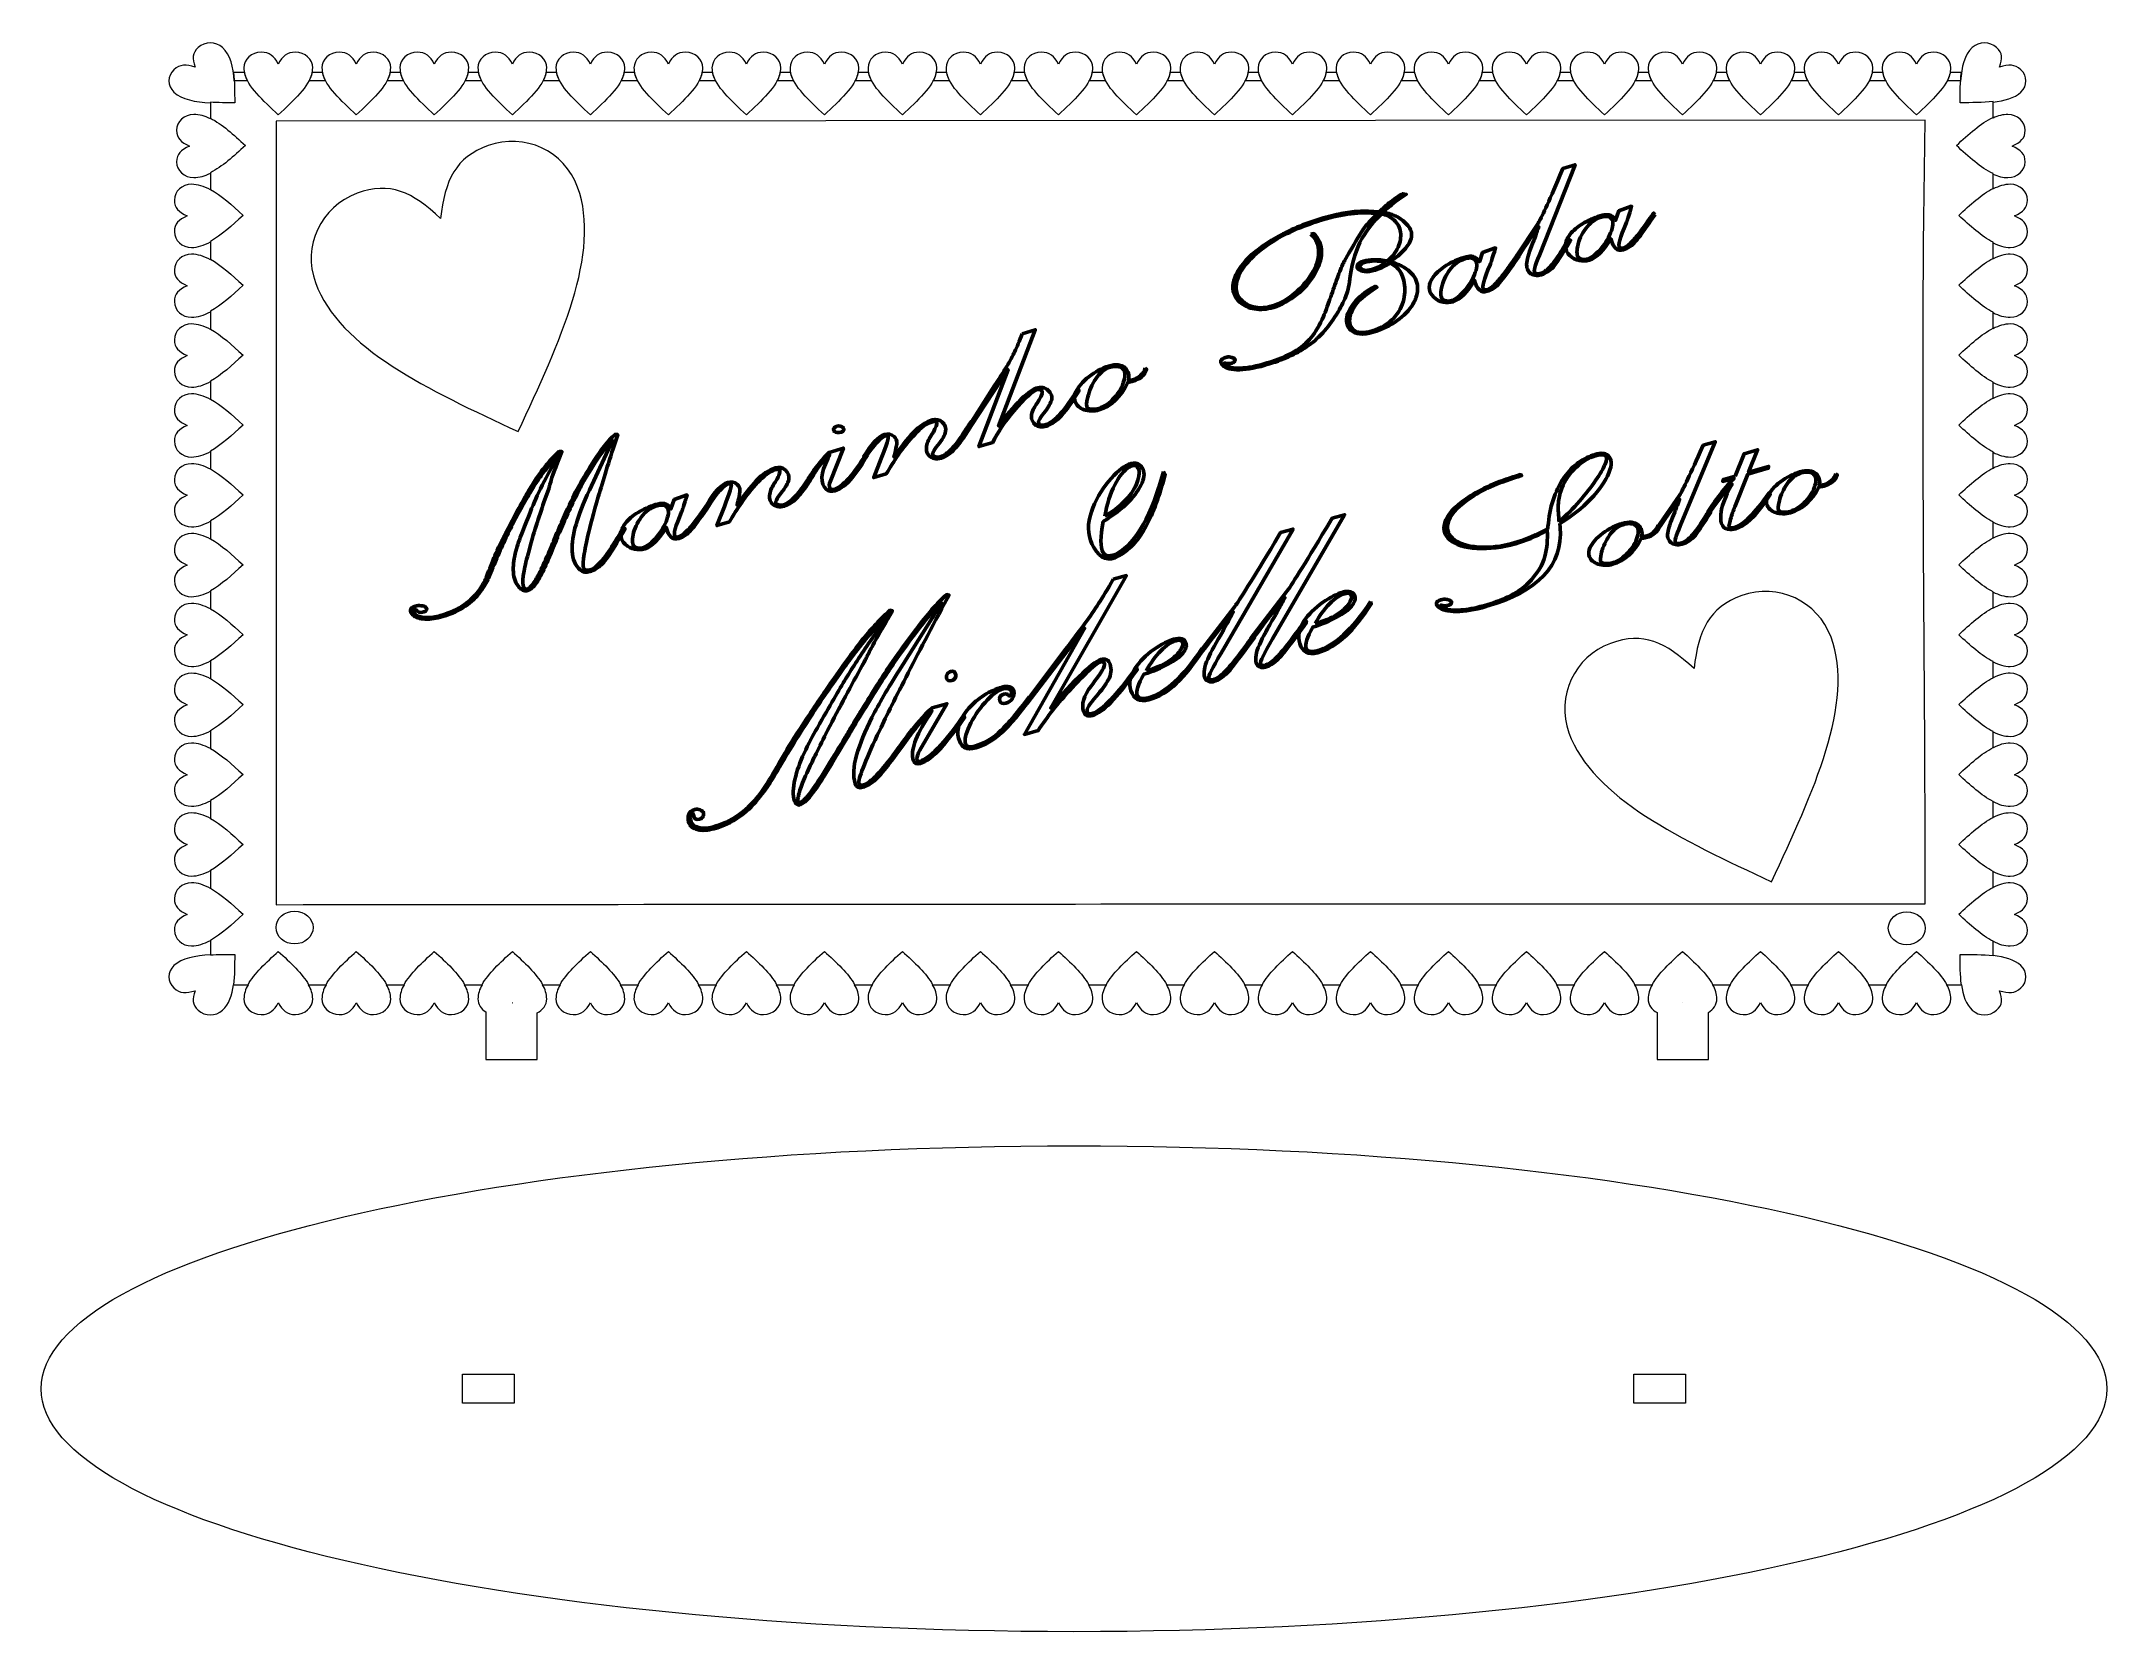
# Model space of a CAD drawing. Header units: millimetres. Extents: x -140 to 140, y -124 to 91.
import ezdxf

# ---------------------------------------------------------------- set-up
doc = ezdxf.new("R2010")
doc.units = ezdxf.units.MM
doc.header["$MEASUREMENT"] = 0
doc.layers.add('Camada 1', color=7, linetype='Continuous')

msp = doc.modelspace()

# ---------------------------------------------------------------- linework, layer by layer
at = {"layer": 'Camada 1', "color": 240, "lineweight": 9}
for points, knots in [([(-10.3588, 89.8733), (-9.0725, 89.8733), (-8.0287, 88.9143), (-8.0287, 87.733), (-8.0287, 87.733), (-8.0287, 87.1448), (-8.2047, 86.5565), (-8.5083, 85.9683), (-8.5083, 85.9683), (-8.5083, 85.9683), (-6.2941, 85.9683), (-6.2941, 85.9683), (-6.2941, 85.9683), (-6.5976, 86.5565), (-6.7734, 87.1448), (-6.7734, 87.733), (-6.7734, 87.733), (-6.7734, 88.9143), (-5.7296, 89.8733), (-4.4435, 89.8733), (-4.4435, 89.8733), (-3.2784, 89.8733), (-2.6958, 89.3382), (-2.1134, 88.2682), (-2.1134, 88.2682), (-1.5308, 89.3382), (-0.9484, 89.8733), (0.2169, 89.8733), (0.2169, 89.8733), (1.5032, 89.8733), (2.5469, 88.9143), (2.5469, 87.733), (2.5469, 87.733), (2.5469, 87.1448), (2.3711, 86.5565), (2.0673, 85.9683), (2.0673, 85.9683), (2.0673, 85.9683), (4.2816, 85.9683), (4.2816, 85.9683), (4.2816, 85.9683), (3.9778, 86.5565), (3.8021, 87.1448), (3.8021, 87.733), (3.8021, 87.733), (3.8021, 88.9143), (4.846, 89.8733), (6.1322, 89.8733), (6.1322, 89.8733), (7.2972, 89.8733), (7.8796, 89.3382), (8.4622, 88.2682), (8.4622, 88.2682), (9.0448, 89.3382), (9.6272, 89.8733), (10.7926, 89.8733), (10.7926, 89.8733), (12.0786, 89.8733), (13.1224, 88.9143), (13.1224, 87.733), (13.1224, 87.733), (13.1224, 87.1448), (12.9465, 86.5565), (12.643, 85.9683), (12.643, 85.9683), (12.643, 85.9683), (14.8573, 85.9683), (14.8573, 85.9683), (14.8573, 85.9683), (14.5535, 86.5565), (14.3778, 87.1448), (14.3778, 87.733), (14.3778, 87.733), (14.3778, 88.9143), (15.4217, 89.8733), (16.7079, 89.8733), (16.7079, 89.8733), (17.873, 89.8733), (18.4556, 89.3382), (19.038, 88.2682), (19.038, 88.2682), (19.6205, 89.3382), (20.2029, 89.8733), (21.3683, 89.8733), (21.3683, 89.8733), (22.6544, 89.8733), (23.6981, 88.9143), (23.6981, 87.733), (23.6981, 87.733), (23.6981, 87.1448), (23.5222, 86.5565), (23.2187, 85.9683), (23.2187, 85.9683), (23.2187, 85.9683), (25.4328, 85.9683), (25.4328, 85.9683), (25.4328, 85.9683), (25.1292, 86.5565), (24.9535, 87.1448), (24.9535, 87.733), (24.9535, 87.733), (24.9535, 88.9143), (25.9974, 89.8733), (27.2835, 89.8733), (27.2835, 89.8733), (28.4486, 89.8733), (29.0311, 89.3382), (29.6136, 88.2682), (29.6136, 88.2682), (30.1962, 89.3382), (30.7786, 89.8733), (31.9439, 89.8733), (31.9439, 89.8733), (33.23, 89.8733), (34.2738, 88.9143), (34.2738, 87.733), (34.2738, 87.733), (34.2738, 87.1448), (34.0979, 86.5565), (33.7943, 85.9683), (33.7943, 85.9683), (33.7943, 85.9683), (36.0087, 85.9683), (36.0087, 85.9683), (36.0087, 85.9683), (35.7049, 86.5565), (35.5291, 87.1448), (35.5291, 87.733), (35.5291, 87.733), (35.5291, 88.9143), (36.5731, 89.8733), (37.8592, 89.8733), (37.8592, 89.8733), (39.0243, 89.8733), (39.6068, 89.3382), (40.1893, 88.2682), (40.1893, 88.2682), (40.7718, 89.3382), (41.3543, 89.8733), (42.5196, 89.8733), (42.5196, 89.8733), (43.8057, 89.8733), (44.8495, 88.9143), (44.8495, 87.733), (44.8495, 87.733), (44.8495, 87.1448), (44.6736, 86.5565), (44.3701, 85.9683), (44.3701, 85.9683), (44.3701, 85.9683), (46.5843, 85.9683), (46.5843, 85.9683), (46.5843, 85.9683), (46.2806, 86.5565), (46.1048, 87.1448), (46.1048, 87.733), (46.1048, 87.733), (46.1048, 88.9143), (47.1487, 89.8733), (48.4349, 89.8733), (48.4349, 89.8733), (49.6001, 89.8733), (50.1827, 89.3382), (50.765, 88.2682), (50.765, 88.2682), (51.3475, 89.3382), (51.93, 89.8733), (53.0954, 89.8733), (53.0954, 89.8733), (54.3815, 89.8733), (55.4252, 88.9143), (55.4252, 87.733), (55.4252, 87.733), (55.4252, 87.1448), (55.2493, 86.5565), (54.9458, 85.9683), (54.9458, 85.9683), (54.9458, 85.9683), (57.1599, 85.9683), (57.1599, 85.9683), (57.1599, 85.9683), (56.8563, 86.5565), (56.6805, 87.1448), (56.6805, 87.733), (56.6805, 87.733), (56.6805, 88.9143), (57.7244, 89.8733), (59.0105, 89.8733), (59.0105, 89.8733), (60.1757, 89.8733), (60.7582, 89.3382), (61.3407, 88.2682), (61.3407, 88.2682), (61.9232, 89.3382), (62.5058, 89.8733), (63.671, 89.8733), (63.671, 89.8733), (64.9571, 89.8733), (66.0009, 88.9143), (66.0009, 87.733), (66.0009, 87.733), (66.0009, 87.1448), (65.825, 86.5565), (65.5213, 85.9683), (65.5213, 85.9683), (65.5213, 85.9683), (67.7355, 85.9683), (67.7355, 85.9683), (67.7355, 85.9683), (67.432, 86.5565), (67.2562, 87.1448), (67.2562, 87.733), (67.2562, 87.733), (67.2562, 88.9143), (68.3001, 89.8733), (69.5863, 89.8733), (69.5863, 89.8733), (70.7513, 89.8733), (71.3339, 89.3382), (71.9164, 88.2682), (71.9164, 88.2682), (72.4989, 89.3382), (73.0815, 89.8733), (74.2465, 89.8733), (74.2465, 89.8733), (75.5328, 89.8733), (76.5766, 88.9143), (76.5766, 87.733), (76.5766, 87.733), (76.5766, 87.1448), (76.4007, 86.5565), (76.0972, 85.9683), (76.0972, 85.9683), (76.0972, 85.9683), (78.3112, 85.9683), (78.3112, 85.9683), (78.3112, 85.9683), (78.0077, 86.5565), (77.8317, 87.1448), (77.8317, 87.733), (77.8317, 87.733), (77.8317, 88.9143), (78.8757, 89.8733), (80.1619, 89.8733), (80.1619, 89.8733), (81.327, 89.8733), (81.9096, 89.3382), (82.4921, 88.2682), (82.4921, 88.2682), (83.0746, 89.3382), (83.6568, 89.8733), (84.8222, 89.8733), (84.8222, 89.8733), (86.1085, 89.8733), (87.1524, 88.9143), (87.1524, 87.733), (87.1524, 87.733), (87.1524, 87.1448), (86.9763, 86.5565), (86.6727, 85.9683), (86.6727, 85.9683), (86.6727, 85.9683), (88.8869, 85.9683), (88.8869, 85.9683), (88.8869, 85.9683), (88.5835, 86.5565), (88.4076, 87.1448), (88.4076, 87.733), (88.4076, 87.733), (88.4076, 88.9143), (89.4513, 89.8733), (90.7376, 89.8733), (90.7376, 89.8733), (91.9027, 89.8733), (92.4853, 89.3382), (93.0678, 88.2682), (93.0678, 88.2682), (93.6502, 89.3382), (94.2328, 89.8733), (95.3979, 89.8733), (95.3979, 89.8733), (96.6842, 89.8733), (97.7281, 88.9143), (97.7281, 87.733), (97.7281, 87.733), (97.7281, 87.1448), (97.5521, 86.5565), (97.2484, 85.9683), (97.2484, 85.9683), (97.2484, 85.9683), (99.4626, 85.9683), (99.4626, 85.9683), (99.4626, 85.9683), (99.159, 86.5565), (98.9831, 87.1448), (98.9831, 87.733), (98.9831, 87.733), (98.9831, 88.9143), (100.027, 89.8733), (101.3133, 89.8733), (101.3133, 89.8733), (102.4783, 89.8733), (103.0609, 89.3382), (103.6432, 88.2682), (103.6432, 88.2682), (104.2258, 89.3382), (104.8083, 89.8733), (105.9736, 89.8733), (105.9736, 89.8733), (107.2597, 89.8733), (108.3035, 88.9143), (108.3035, 87.733), (108.3035, 87.733), (108.3035, 87.1448), (108.1277, 86.5565), (107.8241, 85.9683), (107.8241, 85.9683), (107.8241, 85.9683), (110.0383, 85.9683), (110.0383, 85.9683), (110.0383, 85.9683), (109.7347, 86.5565), (109.5588, 87.1448), (109.5588, 87.733), (109.5588, 87.733), (109.5588, 88.9143), (110.6027, 89.8733), (111.889, 89.8733), (111.889, 89.8733), (113.0541, 89.8733), (113.6367, 89.3382), (114.219, 88.2682), (114.219, 88.2682), (114.8016, 89.3382), (115.3842, 89.8733), (116.5493, 89.8733), (116.5493, 89.8733), (117.8355, 89.8733), (118.8792, 88.9143), (118.8792, 87.733), (118.8792, 87.733), (118.8792, 87.1448), (118.7034, 86.5565), (118.3998, 85.9683), (118.3998, 85.9683), (118.3998, 85.9683), (120.1993, 85.9683), (120.1993, 85.9683), (120.1993, 85.9683), (120.325, 87.8513), (120.6946, 89.5101), (121.7825, 90.5092), (121.7825, 90.5092), (122.6919, 91.3447), (124.168, 91.3447), (125.0774, 90.5092), (125.0774, 90.5092), (125.9015, 89.7523), (125.9015, 88.9954), (125.4897, 87.8604), (125.4897, 87.8604), (126.7253, 88.2387), (127.5491, 88.2387), (128.3729, 87.4818), (128.3729, 87.4818), (129.2823, 86.6464), (129.2823, 85.2904), (128.3729, 84.455), (128.3729, 84.455), (127.4967, 83.6501), (126.1549, 83.2733), (124.5949, 83.0968), (124.5949, 83.0968), (124.5949, 83.0968), (124.5949, 80.9436), (124.5949, 80.9436), (124.5949, 80.9436), (125.2691, 81.2499), (125.943, 81.4292), (126.6171, 81.4292), (126.6171, 81.4292), (127.903, 81.4292), (128.947, 80.4702), (128.947, 79.2887), (128.947, 79.2887), (128.947, 78.2183), (128.3644, 77.6833), (127.1995, 77.1481), (127.1995, 77.1481), (128.3644, 76.613), (128.947, 76.0778), (128.947, 75.0076), (128.947, 75.0076), (128.947, 73.8261), (127.903, 72.8672), (126.6171, 72.8672), (126.6171, 72.8672), (125.943, 72.8672), (125.2691, 73.0464), (124.5949, 73.3528), (124.5949, 73.3528), (124.5949, 73.3528), (124.5949, 71.3264), (124.5949, 71.3264), (124.5949, 71.3264), (125.3718, 71.7227), (126.1483, 71.9606), (126.9249, 71.9606), (126.9249, 71.9606), (128.2112, 71.9606), (129.255, 71.0017), (129.255, 69.8201), (129.255, 69.8201), (129.255, 68.7497), (128.6725, 68.2147), (127.5075, 67.6795), (127.5075, 67.6795), (128.6725, 67.1444), (129.255, 66.6094), (129.255, 65.5391), (129.255, 65.5391), (129.255, 64.3575), (128.2112, 63.3986), (126.9249, 63.3986), (126.9249, 63.3986), (126.1483, 63.3986), (125.3718, 63.6365), (124.5949, 64.0328), (124.5949, 64.0328), (124.5949, 64.0328), (124.5949, 61.8578), (124.5949, 61.8578), (124.5949, 61.8578), (125.3718, 62.2542), (126.1483, 62.492), (126.9249, 62.492), (126.9249, 62.492), (128.2112, 62.492), (129.255, 61.5331), (129.255, 60.3516), (129.255, 60.3516), (129.255, 59.2813), (128.6725, 58.7461), (127.5075, 58.211), (127.5075, 58.211), (128.6725, 57.6758), (129.255, 57.1408), (129.255, 56.0705), (129.255, 56.0705), (129.255, 54.8891), (128.2112, 53.93), (126.9249, 53.93), (126.9249, 53.93), (126.1483, 53.93), (125.3718, 54.1679), (124.5949, 54.5642), (124.5949, 54.5642), (124.5949, 54.5642), (124.5949, 52.3892), (124.5949, 52.3892), (124.5949, 52.3892), (125.3718, 52.7856), (126.1483, 53.0234), (126.9249, 53.0234), (126.9249, 53.0234), (128.2112, 53.0234), (129.255, 52.0645), (129.255, 50.883), (129.255, 50.883), (129.255, 49.8127), (128.6725, 49.2775), (127.5075, 48.7424), (127.5075, 48.7424), (128.6725, 48.2072), (129.255, 47.6723), (129.255, 46.6019), (129.255, 46.6019), (129.255, 45.4205), (128.2112, 44.4616), (126.9249, 44.4616), (126.9249, 44.4616), (126.1483, 44.4616), (125.3718, 44.6994), (124.5949, 45.0956), (124.5949, 45.0956), (124.5949, 45.0956), (124.5949, 42.9208), (124.5949, 42.9208), (124.5949, 42.9208), (125.3718, 43.317), (126.1483, 43.5549), (126.9249, 43.5549), (126.9249, 43.5549), (128.2112, 43.5549), (129.255, 42.5959), (129.255, 41.4146), (129.255, 41.4146), (129.255, 40.3441), (128.6725, 39.8089), (127.5075, 39.2738), (127.5075, 39.2738), (128.6725, 38.7389), (129.255, 38.2037), (129.255, 37.1333), (129.255, 37.1333), (129.255, 35.9519), (128.2112, 34.9931), (126.9249, 34.9931), (126.9249, 34.9931), (126.1483, 34.9931), (125.3718, 35.2308), (124.5949, 35.6271), (124.5949, 35.6271), (124.5949, 35.6271), (124.5949, 33.4522), (124.5949, 33.4522), (124.5949, 33.4522), (125.3718, 33.8485), (126.1483, 34.0862), (126.9249, 34.0862), (126.9249, 34.0862), (128.2112, 34.0862), (129.255, 33.1273), (129.255, 31.9459), (129.255, 31.9459), (129.255, 30.8755), (128.6725, 30.3404), (127.5075, 29.8052), (127.5075, 29.8052), (128.6725, 29.2702), (129.255, 28.735), (129.255, 27.6647), (129.255, 27.6647), (129.255, 26.4833), (128.2112, 25.5244), (126.9249, 25.5244), (126.9249, 25.5244), (126.1483, 25.5244), (125.3718, 25.7622), (124.5949, 26.1586), (124.5949, 26.1586), (124.5949, 26.1586), (124.5949, 23.9836), (124.5949, 23.9836), (124.5949, 23.9836), (125.3718, 24.3799), (126.1483, 24.6177), (126.9249, 24.6177), (126.9249, 24.6177), (128.2112, 24.6177), (129.255, 23.6589), (129.255, 22.4773), (129.255, 22.4773), (129.255, 21.4069), (128.6725, 20.8718), (127.5075, 20.3366), (127.5075, 20.3366), (128.6725, 19.8016), (129.255, 19.2665), (129.255, 18.1963), (129.255, 18.1963), (129.255, 17.0147), (128.2112, 16.0558), (126.9249, 16.0558), (126.9249, 16.0558), (126.1483, 16.0558), (125.3718, 16.2936), (124.5949, 16.69), (124.5949, 16.69), (124.5949, 16.69), (124.5949, 14.515), (124.5949, 14.515), (124.5949, 14.515), (125.3718, 14.9113), (126.1483, 15.1492), (126.9249, 15.1492), (126.9249, 15.1492), (128.2112, 15.1492), (129.255, 14.1903), (129.255, 13.0088), (129.255, 13.0088), (129.255, 11.9384), (128.6725, 11.4032), (127.5075, 10.8682), (127.5075, 10.8682), (128.6725, 10.333), (129.255, 9.7979), (129.255, 8.7277), (129.255, 8.7277), (129.255, 7.5462), (128.2112, 6.5872), (126.9249, 6.5872), (126.9249, 6.5872), (126.1483, 6.5872), (125.3718, 6.825), (124.5949, 7.2214), (124.5949, 7.2214), (124.5949, 7.2214), (124.5949, 5.0464), (124.5949, 5.0464), (124.5949, 5.0464), (125.3718, 5.4427), (126.1483, 5.6806), (126.9249, 5.6806), (126.9249, 5.6806), (128.2112, 5.6806), (129.255, 4.7217), (129.255, 3.5402), (129.255, 3.5402), (129.255, 2.4698), (128.6725, 1.9346), (127.5075, 1.3996), (127.5075, 1.3996), (128.6725, 0.8644), (129.255, 0.3293), (129.255, -0.7409), (129.255, -0.7409), (129.255, -1.9224), (128.2112, -2.8814), (126.9249, -2.8814), (126.9249, -2.8814), (126.1483, -2.8814), (125.3718, -2.6434), (124.5949, -2.2472), (124.5949, -2.2472), (124.5949, -2.2472), (124.5949, -4.4223), (124.5949, -4.4223), (124.5949, -4.4223), (125.3718, -4.026), (126.1483, -3.788), (126.9249, -3.788), (126.9249, -3.788), (128.2112, -3.788), (129.255, -4.7471), (129.255, -5.9284), (129.255, -5.9284), (129.255, -6.9989), (128.6725, -7.5341), (127.5075, -8.069), (127.5075, -8.069), (128.6725, -8.6041), (129.255, -9.1393), (129.255, -10.2096), (129.255, -10.2096), (129.255, -11.3911), (128.2112, -12.3499), (126.9249, -12.3499), (126.9249, -12.3499), (126.1483, -12.3499), (125.3718, -12.1122), (124.5949, -11.7158), (124.5949, -11.7158), (124.5949, -11.7158), (124.5949, -13.8907), (124.5949, -13.8907), (124.5949, -13.8907), (125.3718, -13.4945), (126.1483, -13.2566), (126.9249, -13.2566), (126.9249, -13.2566), (128.2112, -13.2566), (129.255, -14.2155), (129.255, -15.397), (129.255, -15.397), (129.255, -16.4675), (128.6725, -17.0026), (127.5075, -17.5376), (127.5075, -17.5376), (128.6725, -18.0727), (129.255, -18.6079), (129.255, -19.6782), (129.255, -19.6782), (129.255, -20.8597), (128.2112, -21.8185), (126.9249, -21.8185), (126.9249, -21.8185), (126.1483, -21.8185), (125.3718, -21.5806), (124.5949, -21.1844), (124.5949, -21.1844), (124.5949, -21.1844), (124.5949, -23.3593), (124.5949, -23.3593), (124.5949, -23.3593), (125.3718, -22.963), (126.1483, -22.7252), (126.9249, -22.7252), (126.9249, -22.7252), (128.2112, -22.7252), (129.255, -23.684), (129.255, -24.8656), (129.255, -24.8656), (129.255, -25.9361), (128.6725, -26.471), (127.5075, -27.0062), (127.5075, -27.0062), (128.6725, -27.5413), (129.255, -28.0763), (129.255, -29.1467), (129.255, -29.1467), (129.255, -30.3282), (128.2112, -31.2871), (126.9249, -31.2871), (126.9249, -31.2871), (126.1483, -31.2871), (125.3718, -31.0492), (124.5949, -30.6529), (124.5949, -30.6529), (124.5949, -30.6529), (124.5949, -32.5957), (124.5949, -32.5957), (124.5949, -32.5957), (126.1549, -32.7722), (127.497, -33.149), (128.3729, -33.9539), (128.3729, -33.9539), (129.2825, -34.7894), (129.2825, -36.1455), (128.3729, -36.981), (128.3729, -36.981), (127.5492, -37.7378), (126.7254, -37.7378), (125.4898, -37.3593), (125.4898, -37.3593), (125.9015, -38.4945), (125.9015, -39.2513), (125.0776, -40.008), (125.0776, -40.008), (124.1682, -40.8436), (122.692, -40.8436), (121.7825, -40.008), (121.7825, -40.008), (120.9065, -39.2034), (120.4961, -37.9706), (120.3042, -36.5375), (120.3042, -36.5375), (120.3042, -36.5375), (118.3222, -36.5375), (118.3222, -36.5375), (118.3222, -36.5375), (118.6732, -37.1744), (118.8792, -37.8109), (118.8792, -38.4479), (118.8792, -38.4479), (118.8792, -39.6293), (117.8355, -40.5881), (116.5493, -40.5881), (116.5493, -40.5881), (115.3842, -40.5881), (114.8016, -40.053), (114.219, -38.9829), (114.219, -38.9829), (113.6367, -40.053), (113.0541, -40.5881), (111.889, -40.5881), (111.889, -40.5881), (110.6027, -40.5881), (109.5588, -39.6293), (109.5588, -38.4479), (109.5588, -38.4479), (109.5588, -37.8109), (109.7651, -37.1744), (110.1161, -36.5375), (110.1161, -36.5375), (110.1161, -36.5375), (107.7465, -36.5375), (107.7465, -36.5375), (107.7465, -36.5375), (108.0973, -37.1744), (108.3035, -37.8109), (108.3035, -38.4479), (108.3035, -38.4479), (108.3035, -39.6293), (107.2597, -40.5881), (105.9736, -40.5881), (105.9736, -40.5881), (104.8083, -40.5881), (104.2258, -40.053), (103.6432, -38.9829), (103.6432, -38.9829), (103.0609, -40.053), (102.4783, -40.5881), (101.3133, -40.5881), (101.3133, -40.5881), (100.027, -40.5881), (98.9831, -39.6293), (98.9831, -38.4479), (98.9831, -38.4479), (98.9831, -37.8109), (99.1894, -37.1744), (99.5404, -36.5375), (99.5404, -36.5375), (99.5404, -36.5375), (97.1708, -36.5375), (97.1708, -36.5375), (97.1708, -36.5375), (97.5218, -37.1744), (97.7281, -37.8109), (97.7281, -38.4479), (97.7281, -38.4479), (97.7281, -39.6293), (96.6842, -40.5881), (95.3979, -40.5881), (95.3979, -40.5881), (94.2328, -40.5881), (93.6502, -40.053), (93.0678, -38.9829), (93.0678, -38.9829), (92.4853, -40.053), (91.9027, -40.5881), (90.7376, -40.5881), (90.7376, -40.5881), (89.4513, -40.5881), (88.4076, -39.6293), (88.4076, -38.4479), (88.4076, -38.4479), (88.4076, -37.8109), (88.6137, -37.1744), (88.9647, -36.5375), (88.9647, -36.5375), (88.9647, -36.5375), (86.5951, -36.5375), (86.5951, -36.5375), (86.5951, -36.5375), (86.9461, -37.1744), (87.1524, -37.8109), (87.1524, -38.4479), (87.1524, -38.4479), (87.1524, -39.2334), (86.6906, -39.9205), (86.0033, -40.2927), (86.0033, -40.2927), (86.0033, -40.2927), (86.0033, -46.6584), (86.0033, -46.6584), (86.0033, -46.6584), (86.0033, -46.6584), (79.0381, -46.6584), (79.0381, -46.6584), (79.0381, -46.6584), (79.0381, -46.6584), (79.0381, -40.3229), (79.0381, -40.3229), (79.0381, -40.3229), (78.319, -39.9584), (77.8317, -39.2551), (77.8317, -38.4479), (77.8317, -38.4479), (77.8317, -37.8109), (78.038, -37.1744), (78.389, -36.5375), (78.389, -36.5375), (78.389, -36.5375), (76.0195, -36.5375), (76.0195, -36.5375), (76.0195, -36.5375), (76.3704, -37.1744), (76.5766, -37.8109), (76.5766, -38.4479), (76.5766, -38.4479), (76.5766, -39.6293), (75.5328, -40.5881), (74.2465, -40.5881), (74.2465, -40.5881), (73.0815, -40.5881), (72.4989, -40.053), (71.9164, -38.9829), (71.9164, -38.9829), (71.3339, -40.053), (70.7513, -40.5881), (69.5863, -40.5881), (69.5863, -40.5881), (68.3001, -40.5881), (67.2562, -39.6293), (67.2562, -38.4479), (67.2562, -38.4479), (67.2562, -37.8109), (67.4624, -37.1744), (67.8133, -36.5375), (67.8133, -36.5375), (67.8133, -36.5375), (65.4436, -36.5375), (65.4436, -36.5375), (65.4436, -36.5375), (65.7947, -37.1744), (66.0009, -37.8109), (66.0009, -38.4479), (66.0009, -38.4479), (66.0009, -39.6293), (64.9571, -40.5881), (63.671, -40.5881), (63.671, -40.5881), (62.5058, -40.5881), (61.9232, -40.053), (61.3407, -38.9829), (61.3407, -38.9829), (60.7582, -40.053), (60.1757, -40.5881), (59.0105, -40.5881), (59.0105, -40.5881), (57.7244, -40.5881), (56.6805, -39.6293), (56.6805, -38.4479), (56.6805, -38.4479), (56.6805, -37.8109), (56.8867, -37.1744), (57.2376, -36.5375), (57.2376, -36.5375), (57.2376, -36.5375), (54.8681, -36.5375), (54.8681, -36.5375), (54.8681, -36.5375), (55.2192, -37.1744), (55.4252, -37.8109), (55.4252, -38.4479), (55.4252, -38.4479), (55.4252, -39.6293), (54.3815, -40.5881), (53.0954, -40.5881), (53.0954, -40.5881), (51.93, -40.5881), (51.3475, -40.053), (50.765, -38.9829), (50.765, -38.9829), (50.1827, -40.053), (49.6001, -40.5881), (48.4349, -40.5881), (48.4349, -40.5881), (47.1487, -40.5881), (46.1048, -39.6293), (46.1048, -38.4479), (46.1048, -38.4479), (46.1048, -37.8109), (46.311, -37.1744), (46.6622, -36.5375), (46.6622, -36.5375), (46.6622, -36.5375), (44.2924, -36.5375), (44.2924, -36.5375), (44.2924, -36.5375), (44.6432, -37.1744), (44.8495, -37.8109), (44.8495, -38.4479), (44.8495, -38.4479), (44.8495, -39.6293), (43.8057, -40.5881), (42.5196, -40.5881), (42.5196, -40.5881), (41.3543, -40.5881), (40.7718, -40.053), (40.1893, -38.9829), (40.1893, -38.9829), (39.6068, -40.053), (39.0243, -40.5881), (37.8592, -40.5881), (37.8592, -40.5881), (36.5731, -40.5881), (35.5291, -39.6293), (35.5291, -38.4479), (35.5291, -38.4479), (35.5291, -37.8109), (35.7353, -37.1744), (36.0864, -36.5375), (36.0864, -36.5375), (36.0864, -36.5375), (33.7167, -36.5375), (33.7167, -36.5375), (33.7167, -36.5375), (34.0675, -37.1744), (34.2738, -37.8109), (34.2738, -38.4479), (34.2738, -38.4479), (34.2738, -39.6293), (33.23, -40.5881), (31.9439, -40.5881), (31.9439, -40.5881), (30.7786, -40.5881), (30.1962, -40.053), (29.6136, -38.9829), (29.6136, -38.9829), (29.0311, -40.053), (28.4486, -40.5881), (27.2835, -40.5881), (27.2835, -40.5881), (25.9974, -40.5881), (24.9535, -39.6293), (24.9535, -38.4479), (24.9535, -38.4479), (24.9535, -37.8109), (25.1596, -37.1744), (25.5107, -36.5375), (25.5107, -36.5375), (25.5107, -36.5375), (23.141, -36.5375), (23.141, -36.5375), (23.141, -36.5375), (23.4922, -37.1744), (23.6981, -37.8109), (23.6981, -38.4479), (23.6981, -38.4479), (23.6981, -39.6293), (22.6544, -40.5881), (21.3683, -40.5881), (21.3683, -40.5881), (20.2029, -40.5881), (19.6205, -40.053), (19.038, -38.9829), (19.038, -38.9829), (18.4556, -40.053), (17.873, -40.5881), (16.7079, -40.5881), (16.7079, -40.5881), (15.4217, -40.5881), (14.3778, -39.6293), (14.3778, -38.4479), (14.3778, -38.4479), (14.3778, -37.8109), (14.5841, -37.1744), (14.9351, -36.5375), (14.9351, -36.5375), (14.9351, -36.5375), (12.5652, -36.5375), (12.5652, -36.5375), (12.5652, -36.5375), (12.9161, -37.1744), (13.1224, -37.8109), (13.1224, -38.4479), (13.1224, -38.4479), (13.1224, -39.6293), (12.0786, -40.5881), (10.7926, -40.5881), (10.7926, -40.5881), (9.6272, -40.5881), (9.0448, -40.053), (8.4622, -38.9829), (8.4622, -38.9829), (7.8796, -40.053), (7.2972, -40.5881), (6.1322, -40.5881), (6.1322, -40.5881), (4.846, -40.5881), (3.8021, -39.6293), (3.8021, -38.4479), (3.8021, -38.4479), (3.8021, -37.8109), (4.0084, -37.1744), (4.3594, -36.5375), (4.3594, -36.5375), (4.3594, -36.5375), (1.9895, -36.5375), (1.9895, -36.5375), (1.9895, -36.5375), (2.3407, -37.1744), (2.5469, -37.8109), (2.5469, -38.4479), (2.5469, -38.4479), (2.5469, -39.6293), (1.5032, -40.5881), (0.2169, -40.5881), (0.2169, -40.5881), (-0.9484, -40.5881), (-1.5308, -40.053), (-2.1134, -38.9829), (-2.1134, -38.9829), (-2.6958, -40.053), (-3.2784, -40.5881), (-4.4435, -40.5881), (-4.4435, -40.5881), (-5.7296, -40.5881), (-6.7734, -39.6293), (-6.7734, -38.4479), (-6.7734, -38.4479), (-6.7734, -37.8109), (-6.5673, -37.1744), (-6.2163, -36.5375), (-6.2163, -36.5375), (-6.2163, -36.5375), (-8.5862, -36.5375), (-8.5862, -36.5375), (-8.5862, -36.5375), (-8.235, -37.1744), (-8.0287, -37.8109), (-8.0287, -38.4479), (-8.0287, -38.4479), (-8.0287, -39.6293), (-9.0725, -40.5881), (-10.3588, -40.5881), (-10.3588, -40.5881), (-11.5242, -40.5881), (-12.1065, -40.053), (-12.6891, -38.9829), (-12.6891, -38.9829), (-13.2715, -40.053), (-13.8541, -40.5881), (-15.0192, -40.5881), (-15.0192, -40.5881), (-16.3053, -40.5881), (-17.3493, -39.6293), (-17.3493, -38.4479), (-17.3493, -38.4479), (-17.3493, -37.8109), (-17.143, -37.1744), (-16.792, -36.5375), (-16.792, -36.5375), (-16.792, -36.5375), (-19.1615, -36.5375), (-19.1615, -36.5375), (-19.1615, -36.5375), (-18.8107, -37.1744), (-18.6044, -37.8109), (-18.6044, -38.4479), (-18.6044, -38.4479), (-18.6044, -39.6293), (-19.6482, -40.5881), (-20.9345, -40.5881), (-20.9345, -40.5881), (-22.0998, -40.5881), (-22.6822, -40.053), (-23.2648, -38.9829), (-23.2648, -38.9829), (-23.8472, -40.053), (-24.4298, -40.5881), (-25.5947, -40.5881), (-25.5947, -40.5881), (-26.8809, -40.5881), (-27.9248, -39.6293), (-27.9248, -38.4479), (-27.9248, -38.4479), (-27.9248, -37.8109), (-27.7186, -37.1744), (-27.3677, -36.5375), (-27.3677, -36.5375), (-27.3677, -36.5375), (-29.7374, -36.5375), (-29.7374, -36.5375), (-29.7374, -36.5375), (-29.3864, -37.1744), (-29.1801, -37.8109), (-29.1801, -38.4479), (-29.1801, -38.4479), (-29.1801, -39.6293), (-30.2239, -40.5881), (-31.5102, -40.5881), (-31.5102, -40.5881), (-32.6754, -40.5881), (-33.2579, -40.053), (-33.8405, -38.9829), (-33.8405, -38.9829), (-34.4229, -40.053), (-35.0055, -40.5881), (-36.1708, -40.5881), (-36.1708, -40.5881), (-37.4566, -40.5881), (-38.5005, -39.6293), (-38.5005, -38.4479), (-38.5005, -38.4479), (-38.5005, -37.8109), (-38.2943, -37.1744), (-37.9434, -36.5375), (-37.9434, -36.5375), (-37.9434, -36.5375), (-40.3131, -36.5375), (-40.3131, -36.5375), (-40.3131, -36.5375), (-39.9621, -37.1744), (-39.7558, -37.8109), (-39.7558, -38.4479), (-39.7558, -38.4479), (-39.7558, -39.6293), (-40.7996, -40.5881), (-42.0859, -40.5881), (-42.0859, -40.5881), (-43.2511, -40.5881), (-43.8336, -40.053), (-44.4162, -38.9829), (-44.4162, -38.9829), (-44.9987, -40.053), (-45.581, -40.5881), (-46.7465, -40.5881), (-46.7465, -40.5881), (-48.0324, -40.5881), (-49.0762, -39.6293), (-49.0762, -38.4479), (-49.0762, -38.4479), (-49.0762, -37.8109), (-48.8701, -37.1744), (-48.519, -36.5375), (-48.519, -36.5375), (-48.519, -36.5375), (-50.8887, -36.5375), (-50.8887, -36.5375), (-50.8887, -36.5375), (-50.5378, -37.1744), (-50.3315, -37.8109), (-50.3315, -38.4479), (-50.3315, -38.4479), (-50.3315, -39.6293), (-51.3753, -40.5881), (-52.6616, -40.5881), (-52.6616, -40.5881), (-53.8268, -40.5881), (-54.4093, -40.053), (-54.9919, -38.9829), (-54.9919, -38.9829), (-55.5744, -40.053), (-56.1567, -40.5881), (-57.3218, -40.5881), (-57.3218, -40.5881), (-58.608, -40.5881), (-59.6519, -39.6293), (-59.6519, -38.4479), (-59.6519, -38.4479), (-59.6519, -37.8109), (-59.4457, -37.1744), (-59.0947, -36.5375), (-59.0947, -36.5375), (-59.0947, -36.5375), (-61.4644, -36.5375), (-61.4644, -36.5375), (-61.4644, -36.5375), (-61.1135, -37.1744), (-60.9072, -37.8109), (-60.9072, -38.4479), (-60.9072, -38.4479), (-60.9072, -39.6293), (-61.951, -40.5881), (-63.2373, -40.5881), (-63.2373, -40.5881), (-64.4025, -40.5881), (-64.985, -40.053), (-65.5675, -38.9829), (-65.5675, -38.9829), (-66.1501, -40.053), (-66.7324, -40.5881), (-67.8974, -40.5881), (-67.8974, -40.5881), (-69.1837, -40.5881), (-70.2276, -39.6293), (-70.2276, -38.4479), (-70.2276, -38.4479), (-70.2276, -37.8109), (-70.0214, -37.1744), (-69.6704, -36.5375), (-69.6704, -36.5375), (-69.6704, -36.5375), (-72.0401, -36.5375), (-72.0401, -36.5375), (-72.0401, -36.5375), (-71.689, -37.1744), (-71.4829, -37.8109), (-71.4829, -38.4479), (-71.4829, -38.4479), (-71.4829, -39.292), (-72.0157, -40.0221), (-72.7889, -40.3705), (-72.7889, -40.3705), (-72.7889, -40.3705), (-72.7889, -46.6584), (-72.7889, -46.6584), (-72.7889, -46.6584), (-72.7889, -46.6584), (-79.7541, -46.6584), (-79.7541, -46.6584), (-79.7541, -46.6584), (-79.7541, -46.6584), (-79.7541, -40.2355), (-79.7541, -40.2355), (-79.7541, -40.2355), (-80.3859, -39.8526), (-80.8033, -39.1948), (-80.8033, -38.4479), (-80.8033, -38.4479), (-80.8033, -37.8109), (-80.597, -37.1744), (-80.246, -36.5375), (-80.246, -36.5375), (-80.246, -36.5375), (-82.6158, -36.5375), (-82.6158, -36.5375), (-82.6158, -36.5375), (-82.2649, -37.1744), (-82.0586, -37.8109), (-82.0586, -38.4479), (-82.0586, -38.4479), (-82.0586, -39.6293), (-83.1025, -40.5881), (-84.3885, -40.5881), (-84.3885, -40.5881), (-85.5539, -40.5881), (-86.1364, -40.053), (-86.7189, -38.9829), (-86.7189, -38.9829), (-87.3014, -40.053), (-87.8838, -40.5881), (-89.049, -40.5881), (-89.049, -40.5881), (-90.3351, -40.5881), (-91.379, -39.6293), (-91.379, -38.4479), (-91.379, -38.4479), (-91.379, -37.8109), (-91.1727, -37.1744), (-90.8217, -36.5375), (-90.8217, -36.5375), (-90.8217, -36.5375), (-93.1915, -36.5375), (-93.1915, -36.5375), (-93.1915, -36.5375), (-92.8404, -37.1744), (-92.6342, -37.8109), (-92.6342, -38.4479), (-92.6342, -38.4479), (-92.6342, -39.6293), (-93.678, -40.5881), (-94.9642, -40.5881), (-94.9642, -40.5881), (-96.1295, -40.5881), (-96.7118, -40.053), (-97.2944, -38.9829), (-97.2944, -38.9829), (-97.8769, -40.053), (-98.4594, -40.5881), (-99.6247, -40.5881), (-99.6247, -40.5881), (-100.9108, -40.5881), (-101.9546, -39.6293), (-101.9546, -38.4479), (-101.9546, -38.4479), (-101.9546, -37.8109), (-101.7484, -37.1744), (-101.3974, -36.5375), (-101.3974, -36.5375), (-101.3974, -36.5375), (-103.7672, -36.5375), (-103.7672, -36.5375), (-103.7672, -36.5375), (-103.4161, -37.1744), (-103.2099, -37.8109), (-103.2099, -38.4479), (-103.2099, -38.4479), (-103.2099, -39.6293), (-104.2537, -40.5881), (-105.5398, -40.5881), (-105.5398, -40.5881), (-106.7053, -40.5881), (-107.2875, -40.053), (-107.8701, -38.9829), (-107.8701, -38.9829), (-108.4526, -40.053), (-109.0351, -40.5881), (-110.2004, -40.5881), (-110.2004, -40.5881), (-111.4865, -40.5881), (-112.5304, -39.6293), (-112.5304, -38.4479), (-112.5304, -38.4479), (-112.5304, -37.8109), (-112.3241, -37.1744), (-111.9731, -36.5375), (-111.9731, -36.5375), (-111.9731, -36.5375), (-113.9547, -36.5375), (-113.9547, -36.5375), (-113.9547, -36.5375), (-114.1468, -37.9706), (-114.5573, -39.2034), (-115.4333, -40.008), (-115.4333, -40.008), (-116.3428, -40.8436), (-117.8191, -40.8436), (-118.7282, -40.008), (-118.7282, -40.008), (-119.5525, -39.2513), (-119.5525, -38.4945), (-119.1405, -37.3593), (-119.1405, -37.3593), (-120.3759, -37.7378), (-121.1998, -37.7378), (-122.0237, -36.981), (-122.0237, -36.981), (-122.9331, -36.1455), (-122.9331, -34.7894), (-122.0237, -33.9539), (-122.0237, -33.9539), (-120.9361, -32.9548), (-119.1303, -32.6152), (-117.0808, -32.4997), (-117.0808, -32.4997), (-117.0808, -32.4997), (-117.0808, -30.5338), (-117.0808, -30.5338), (-117.0808, -30.5338), (-117.9324, -31.001), (-118.784, -31.2871), (-119.6359, -31.2871), (-119.6359, -31.2871), (-120.922, -31.2871), (-121.9657, -30.3283), (-121.9657, -29.1467), (-121.9657, -29.1467), (-121.9657, -28.0763), (-121.3834, -27.5411), (-120.2184, -27.0062), (-120.2184, -27.0062), (-121.3834, -26.4712), (-121.9657, -25.9361), (-121.9657, -24.8656), (-121.9657, -24.8656), (-121.9657, -23.684), (-120.922, -22.7252), (-119.6359, -22.7252), (-119.6359, -22.7252), (-118.7842, -22.7252), (-117.9324, -23.0111), (-117.0808, -23.4784), (-117.0808, -23.4784), (-117.0808, -23.4784), (-117.0808, -21.0653), (-117.0808, -21.0653), (-117.0808, -21.0653), (-117.9324, -21.5326), (-118.784, -21.8185), (-119.6359, -21.8185), (-119.6359, -21.8185), (-120.922, -21.8185), (-121.9657, -20.8597), (-121.9657, -19.6782), (-121.9657, -19.6782), (-121.9657, -18.6079), (-121.3834, -18.0727), (-120.2184, -17.5376), (-120.2184, -17.5376), (-121.3834, -17.0026), (-121.9657, -16.4675), (-121.9657, -15.397), (-121.9657, -15.397), (-121.9657, -14.2157), (-120.922, -13.2566), (-119.6359, -13.2566), (-119.6359, -13.2566), (-118.784, -13.2566), (-117.9324, -13.5427), (-117.0808, -14.0099), (-117.0808, -14.0099), (-117.0808, -14.0099), (-117.0808, -11.5967), (-117.0808, -11.5967), (-117.0808, -11.5967), (-117.9324, -12.064), (-118.784, -12.3499), (-119.6359, -12.3499), (-119.6359, -12.3499), (-120.922, -12.3499), (-121.9657, -11.3911), (-121.9657, -10.2096), (-121.9657, -10.2096), (-121.9657, -9.1393), (-121.3834, -8.6041), (-120.2184, -8.069), (-120.2184, -8.069), (-121.3834, -7.5341), (-121.9657, -6.9989), (-121.9657, -5.9284), (-121.9657, -5.9284), (-121.9657, -4.7471), (-120.922, -3.7879), (-119.6359, -3.788), (-119.6359, -3.788), (-118.784, -3.788), (-117.9324, -4.0741), (-117.0808, -4.5415), (-117.0808, -4.5415), (-117.0808, -4.5415), (-117.0808, -2.128), (-117.0808, -2.128), (-117.0808, -2.128), (-117.9324, -2.5954), (-118.784, -2.8814), (-119.6359, -2.8814), (-119.6359, -2.8814), (-120.922, -2.8814), (-121.9657, -1.9224), (-121.9657, -0.7409), (-121.9657, -0.7409), (-121.9657, 0.3293), (-121.3834, 0.8644), (-120.2184, 1.3996), (-120.2184, 1.3996), (-121.3834, 1.9346), (-121.9657, 2.4698), (-121.9657, 3.5402), (-121.9657, 3.5402), (-121.9657, 4.7217), (-120.922, 5.6806), (-119.6359, 5.6806), (-119.6359, 5.6806), (-118.784, 5.6806), (-117.9324, 5.3947), (-117.0808, 4.9273), (-117.0808, 4.9273), (-117.0808, 4.9273), (-117.0808, 7.3407), (-117.0808, 7.3407), (-117.0808, 7.3407), (-117.9324, 6.8733), (-118.784, 6.5872), (-119.6359, 6.5872), (-119.6359, 6.5872), (-120.922, 6.5872), (-121.9657, 7.5459), (-121.9657, 8.7277), (-121.9657, 8.7277), (-121.9657, 9.7979), (-121.3834, 10.3331), (-120.2184, 10.8682), (-120.2184, 10.8682), (-121.3834, 11.4031), (-121.9657, 11.9384), (-121.9657, 13.0088), (-121.9657, 13.0088), (-121.9657, 14.1903), (-120.922, 15.1492), (-119.6359, 15.1492), (-119.6359, 15.1492), (-118.7842, 15.1492), (-117.9324, 14.8633), (-117.0808, 14.3959), (-117.0808, 14.3959), (-117.0808, 14.3959), (-117.0808, 16.8091), (-117.0808, 16.8091), (-117.0808, 16.8091), (-117.9324, 16.3417), (-118.784, 16.0558), (-119.6359, 16.0558), (-119.6359, 16.0558), (-120.922, 16.0558), (-121.9657, 17.0147), (-121.9657, 18.1963), (-121.9657, 18.1963), (-121.9657, 19.2665), (-121.3834, 19.8016), (-120.2184, 20.3366), (-120.2184, 20.3366), (-121.3834, 20.8718), (-121.9657, 21.4067), (-121.9657, 22.4774), (-121.9657, 22.4774), (-121.9657, 23.6586), (-120.922, 24.6177), (-119.6359, 24.6177), (-119.6359, 24.6177), (-118.784, 24.6177), (-117.9324, 24.3319), (-117.0808, 23.8645), (-117.0808, 23.8645), (-117.0808, 23.8645), (-117.0808, 26.2777), (-117.0808, 26.2777), (-117.0808, 26.2777), (-117.9324, 25.8103), (-118.784, 25.5244), (-119.6359, 25.5244), (-119.6359, 25.5244), (-120.922, 25.5244), (-121.9657, 26.4833), (-121.9657, 27.6647), (-121.9657, 27.6647), (-121.9657, 28.735), (-121.3834, 29.2702), (-120.2184, 29.8052), (-120.2184, 29.8052), (-121.3834, 30.3404), (-121.9657, 30.8755), (-121.9657, 31.9459), (-121.9657, 31.9459), (-121.9657, 33.1273), (-120.922, 34.0863), (-119.6359, 34.0862), (-119.6359, 34.0862), (-118.784, 34.0862), (-117.9324, 33.8002), (-117.0808, 33.3329), (-117.0808, 33.3329), (-117.0808, 33.3329), (-117.0808, 35.7463), (-117.0808, 35.7463), (-117.0808, 35.7463), (-117.9324, 35.279), (-118.784, 34.9931), (-119.6359, 34.9931), (-119.6359, 34.9931), (-120.922, 34.9931), (-121.9657, 35.9519), (-121.9657, 37.1333), (-121.9657, 37.1333), (-121.9657, 38.2037), (-121.3834, 38.7389), (-120.2184, 39.2738), (-120.2184, 39.2738), (-121.3834, 39.8089), (-121.9657, 40.3441), (-121.9657, 41.4146), (-121.9657, 41.4146), (-121.9657, 42.5959), (-120.922, 43.5549), (-119.6359, 43.5549), (-119.6359, 43.5549), (-118.784, 43.5549), (-117.9324, 43.2689), (-117.0808, 42.8015), (-117.0808, 42.8015), (-117.0808, 42.8015), (-117.0808, 45.2149), (-117.0808, 45.2149), (-117.0808, 45.2149), (-117.9324, 44.7476), (-118.784, 44.4616), (-119.6359, 44.4616), (-119.6359, 44.4616), (-120.922, 44.4616), (-121.9657, 45.4205), (-121.9657, 46.6019), (-121.9657, 46.6019), (-121.9657, 47.6722), (-121.3834, 48.2072), (-120.2184, 48.7424), (-120.2184, 48.7424), (-121.3834, 49.2775), (-121.9657, 49.8127), (-121.9657, 50.883), (-121.9657, 50.883), (-121.9657, 52.0645), (-120.922, 53.0234), (-119.6359, 53.0234), (-119.6359, 53.0234), (-118.784, 53.0234), (-117.9324, 52.7375), (-117.0808, 52.2701), (-117.0808, 52.2701), (-117.0808, 52.2701), (-117.0808, 54.6835), (-117.0808, 54.6835), (-117.0808, 54.6835), (-117.9324, 54.2159), (-118.784, 53.93), (-119.6359, 53.93), (-119.6359, 53.93), (-120.922, 53.93), (-121.9657, 54.8891), (-121.9657, 56.0705), (-121.9657, 56.0705), (-121.9657, 57.1408), (-121.3834, 57.6758), (-120.2184, 58.211), (-120.2184, 58.211), (-121.3834, 58.7461), (-121.9657, 59.281), (-121.9657, 60.3518), (-121.9657, 60.3518), (-121.9657, 61.533), (-120.922, 62.492), (-119.6359, 62.492), (-119.6359, 62.492), (-118.784, 62.492), (-117.9324, 62.2061), (-117.0808, 61.7387), (-117.0808, 61.7387), (-117.0808, 61.7387), (-117.0808, 64.1519), (-117.0808, 64.1519), (-117.0808, 64.1519), (-117.9324, 63.6845), (-118.784, 63.3986), (-119.6359, 63.3986), (-119.6359, 63.3986), (-120.922, 63.3986), (-121.9657, 64.3575), (-121.9657, 65.5391), (-121.9657, 65.5391), (-121.9657, 66.6094), (-121.3834, 67.1444), (-120.2184, 67.6795), (-120.2184, 67.6795), (-121.3834, 68.2147), (-121.9657, 68.7497), (-121.9657, 69.8201), (-121.9657, 69.8201), (-121.9657, 71.0017), (-120.922, 71.9606), (-119.6359, 71.9606), (-119.6359, 71.9606), (-118.784, 71.9606), (-117.9324, 71.6747), (-117.0808, 71.2073), (-117.0808, 71.2073), (-117.0808, 71.2073), (-117.0808, 73.4595), (-117.0808, 73.4595), (-117.0808, 73.4595), (-117.8298, 73.0884), (-118.5788, 72.8672), (-119.3278, 72.8672), (-119.3278, 72.8672), (-120.614, 72.8672), (-121.6579, 73.8261), (-121.6579, 75.0076), (-121.6579, 75.0076), (-121.6579, 76.0778), (-121.0754, 76.613), (-119.9104, 77.1481), (-119.9104, 77.1481), (-121.0754, 77.6833), (-121.6579, 78.2183), (-121.6579, 79.2887), (-121.6579, 79.2887), (-121.6579, 80.4702), (-120.614, 81.4292), (-119.3278, 81.4292), (-119.3278, 81.4292), (-118.5788, 81.4292), (-117.8298, 81.2079), (-117.0808, 80.8366), (-117.0808, 80.8366), (-117.0808, 80.8366), (-117.0808, 83.0007), (-117.0808, 83.0007), (-117.0808, 83.0007), (-119.1303, 83.1161), (-120.9362, 83.4558), (-122.0237, 84.455), (-122.0237, 84.455), (-122.9333, 85.2904), (-122.9333, 86.6464), (-122.0236, 87.4818), (-122.0236, 87.4818), (-121.1998, 88.2388), (-120.3763, 88.2387), (-119.1405, 87.8604), (-119.1405, 87.8604), (-119.5525, 88.9954), (-119.5525, 89.7523), (-118.7282, 90.5092), (-118.7282, 90.5092), (-117.8191, 91.3447), (-116.3428, 91.3447), (-115.4333, 90.5092), (-115.4333, 90.5092), (-114.3455, 89.5101), (-113.9759, 87.8513), (-113.8502, 85.9683), (-113.8502, 85.9683), (-113.8502, 85.9683), (-112.0509, 85.9683), (-112.0509, 85.9683), (-112.0509, 85.9683), (-112.3544, 86.5565), (-112.5304, 87.1448), (-112.5304, 87.733), (-112.5304, 87.733), (-112.5304, 88.9143), (-111.4865, 89.8733), (-110.2004, 89.8733), (-110.2004, 89.8733), (-109.0351, 89.8733), (-108.4526, 89.3382), (-107.8701, 88.2682), (-107.8701, 88.2682), (-107.2875, 89.3382), (-106.7053, 89.8733), (-105.5398, 89.8733), (-105.5398, 89.8733), (-104.2537, 89.8733), (-103.2099, 88.9143), (-103.2099, 87.733), (-103.2099, 87.733), (-103.2099, 87.1448), (-103.3859, 86.5565), (-103.6894, 85.9683), (-103.6894, 85.9683), (-103.6894, 85.9683), (-101.4752, 85.9683), (-101.4752, 85.9683), (-101.4752, 85.9683), (-101.7787, 86.5565), (-101.9546, 87.1448), (-101.9546, 87.733), (-101.9546, 87.733), (-101.9546, 88.9143), (-100.9108, 89.8733), (-99.6247, 89.8733), (-99.6247, 89.8733), (-98.4594, 89.8733), (-97.8769, 89.3382), (-97.2944, 88.2682), (-97.2944, 88.2682), (-96.7118, 89.3382), (-96.1295, 89.8733), (-94.9642, 89.8733), (-94.9642, 89.8733), (-93.678, 89.8733), (-92.6342, 88.9143), (-92.6342, 87.733), (-92.6342, 87.733), (-92.6342, 87.1448), (-92.81, 86.5565), (-93.1137, 85.9683), (-93.1137, 85.9683), (-93.1137, 85.9683), (-90.8995, 85.9683), (-90.8995, 85.9683), (-90.8995, 85.9683), (-91.2032, 86.5565), (-91.379, 87.1448), (-91.379, 87.733), (-91.379, 87.733), (-91.379, 88.9143), (-90.3351, 89.8733), (-89.049, 89.8733), (-89.049, 89.8733), (-87.8838, 89.8733), (-87.3014, 89.3382), (-86.7189, 88.2682), (-86.7189, 88.2682), (-86.1364, 89.3382), (-85.5539, 89.8733), (-84.3885, 89.8733), (-84.3885, 89.8733), (-83.1025, 89.8733), (-82.0586, 88.9143), (-82.0586, 87.733), (-82.0586, 87.733), (-82.0586, 87.1448), (-82.2345, 86.5565), (-82.538, 85.9683), (-82.538, 85.9683), (-82.538, 85.9683), (-80.3238, 85.9683), (-80.3238, 85.9683), (-80.3238, 85.9683), (-80.6275, 86.5565), (-80.8033, 87.1448), (-80.8033, 87.733), (-80.8033, 87.733), (-80.8033, 88.9143), (-79.7594, 89.8733), (-78.4733, 89.8733), (-78.4733, 89.8733), (-77.308, 89.8733), (-76.7254, 89.3382), (-76.143, 88.2682), (-76.143, 88.2682), (-75.5607, 89.3382), (-74.9782, 89.8733), (-73.8128, 89.8733), (-73.8128, 89.8733), (-72.5266, 89.8733), (-71.4829, 88.9143), (-71.4829, 87.733), (-71.4829, 87.733), (-71.4829, 87.1448), (-71.6588, 86.5565), (-71.9623, 85.9683), (-71.9623, 85.9683), (-71.9623, 85.9683), (-69.7482, 85.9683), (-69.7482, 85.9683), (-69.7482, 85.9683), (-70.0518, 86.5565), (-70.2276, 87.1448), (-70.2276, 87.733), (-70.2276, 87.733), (-70.2276, 88.9143), (-69.1837, 89.8733), (-67.8974, 89.8733), (-67.8974, 89.8733), (-66.7324, 89.8733), (-66.1501, 89.3382), (-65.5675, 88.2682), (-65.5675, 88.2682), (-64.985, 89.3382), (-64.4025, 89.8733), (-63.2373, 89.8733), (-63.2373, 89.8733), (-61.951, 89.8733), (-60.9072, 88.9143), (-60.9072, 87.733), (-60.9072, 87.733), (-60.9072, 87.1448), (-61.0831, 86.5565), (-61.3867, 85.9683), (-61.3867, 85.9683), (-61.3867, 85.9683), (-59.1724, 85.9683), (-59.1724, 85.9683), (-59.1724, 85.9683), (-59.4761, 86.5565), (-59.6519, 87.1448), (-59.6519, 87.733), (-59.6519, 87.733), (-59.6519, 88.9143), (-58.608, 89.8733), (-57.3218, 89.8733), (-57.3218, 89.8733), (-56.1567, 89.8733), (-55.5744, 89.3382), (-54.9919, 88.2682), (-54.9919, 88.2682), (-54.4093, 89.3382), (-53.8268, 89.8733), (-52.6616, 89.8733), (-52.6616, 89.8733), (-51.3753, 89.8733), (-50.3315, 88.9143), (-50.3315, 87.733), (-50.3315, 87.733), (-50.3315, 87.1448), (-50.5074, 86.5565), (-50.8109, 85.9683), (-50.8109, 85.9683), (-50.8109, 85.9683), (-48.5968, 85.9683), (-48.5968, 85.9683), (-48.5968, 85.9683), (-48.9004, 86.5565), (-49.0762, 87.1448), (-49.0762, 87.733), (-49.0762, 87.733), (-49.0762, 88.9143), (-48.0324, 89.8733), (-46.7465, 89.8733), (-46.7465, 89.8733), (-45.581, 89.8733), (-44.9987, 89.3382), (-44.4162, 88.2682), (-44.4162, 88.2682), (-43.8336, 89.3382), (-43.2511, 89.8733), (-42.0859, 89.8733), (-42.0859, 89.8733), (-40.7996, 89.8733), (-39.7558, 88.9143), (-39.7558, 87.733), (-39.7558, 87.733), (-39.7558, 87.1448), (-39.9317, 86.5565), (-40.2353, 85.9683), (-40.2353, 85.9683), (-40.2353, 85.9683), (-38.0211, 85.9683), (-38.0211, 85.9683), (-38.0211, 85.9683), (-38.3247, 86.5565), (-38.5005, 87.1448), (-38.5005, 87.733), (-38.5005, 87.733), (-38.5005, 88.9143), (-37.4566, 89.8733), (-36.1708, 89.8733), (-36.1708, 89.8733), (-35.0055, 89.8733), (-34.4229, 89.3382), (-33.8405, 88.2682), (-33.8405, 88.2682), (-33.2579, 89.3382), (-32.6754, 89.8733), (-31.5102, 89.8733), (-31.5102, 89.8733), (-30.2239, 89.8733), (-29.1801, 88.9143), (-29.1801, 87.733), (-29.1801, 87.733), (-29.1801, 87.1448), (-29.356, 86.5565), (-29.6596, 85.9683), (-29.6596, 85.9683), (-29.6596, 85.9683), (-27.4454, 85.9683), (-27.4454, 85.9683), (-27.4454, 85.9683), (-27.749, 86.5565), (-27.9248, 87.1448), (-27.9248, 87.733), (-27.9248, 87.733), (-27.9248, 88.9143), (-26.8809, 89.8733), (-25.5947, 89.8733), (-25.5947, 89.8733), (-24.4298, 89.8733), (-23.8472, 89.3382), (-23.2648, 88.2682), (-23.2648, 88.2682), (-22.6822, 89.3382), (-22.0998, 89.8733), (-20.9345, 89.8733), (-20.9345, 89.8733), (-19.6482, 89.8733), (-18.6044, 88.9143), (-18.6044, 87.733), (-18.6044, 87.733), (-18.6044, 87.1448), (-18.7803, 86.5565), (-19.0838, 85.9683), (-19.0838, 85.9683), (-19.0838, 85.9683), (-16.8698, 85.9683), (-16.8698, 85.9683), (-16.8698, 85.9683), (-17.1733, 86.5565), (-17.3493, 87.1448), (-17.3493, 87.733), (-17.3493, 87.733), (-17.3493, 88.9143), (-16.3053, 89.8733), (-15.0192, 89.8733), (-15.0192, 89.8733), (-13.8541, 89.8733), (-13.2715, 89.3382), (-12.6891, 88.2682), (-12.6891, 88.2682), (-12.1065, 89.3382), (-11.5242, 89.8733), (-10.3588, 89.8733)], [0, 0, 0, 0, 0.00197239, 0.00197239, 0.00197239, 0.00197239, 0.00394477, 0.00394477, 0.00394477, 0.00394477, 0.00591716, 0.00591716, 0.00591716, 0.00591716, 0.00788955, 0.00788955, 0.00788955, 0.00788955, 0.00986193, 0.00986193, 0.00986193, 0.00986193, 0.01183432, 0.01183432, 0.01183432, 0.01183432, 0.01380671, 0.01380671, 0.01380671, 0.01380671, 0.01577909, 0.01577909, 0.01577909, 0.01577909, 0.01775148, 0.01775148, 0.01775148, 0.01775148, 0.01972387, 0.01972387, 0.01972387, 0.01972387, 0.02169625, 0.02169625, 0.02169625, 0.02169625, 0.02366864, 0.02366864, 0.02366864, 0.02366864, 0.02564103, 0.02564103, 0.02564103, 0.02564103, 0.02761341, 0.02761341, 0.02761341, 0.02761341, 0.0295858, 0.0295858, 0.0295858, 0.0295858, 0.03155819, 0.03155819, 0.03155819, 0.03155819, 0.03353057, 0.03353057, 0.03353057, 0.03353057, 0.03550296, 0.03550296, 0.03550296, 0.03550296, 0.03747535, 0.03747535, 0.03747535, 0.03747535, 0.03944773, 0.03944773, 0.03944773, 0.03944773, 0.04142012, 0.04142012, 0.04142012, 0.04142012, 0.0433925, 0.0433925, 0.0433925, 0.0433925, 0.04536489, 0.04536489, 0.04536489, 0.04536489, 0.04733728, 0.04733728, 0.04733728, 0.04733728, 0.04930966, 0.04930966, 0.04930966, 0.04930966, 0.05128205, 0.05128205, 0.05128205, 0.05128205, 0.05325444, 0.05325444, 0.05325444, 0.05325444, 0.05522682, 0.05522682, 0.05522682, 0.05522682, 0.05719921, 0.05719921, 0.05719921, 0.05719921, 0.0591716, 0.0591716, 0.0591716, 0.0591716, 0.06114398, 0.06114398, 0.06114398, 0.06114398, 0.06311637, 0.06311637, 0.06311637, 0.06311637, 0.06508876, 0.06508876, 0.06508876, 0.06508876, 0.06706114, 0.06706114, 0.06706114, 0.06706114, 0.06903353, 0.06903353, 0.06903353, 0.06903353, 0.07100592, 0.07100592, 0.07100592, 0.07100592, 0.0729783, 0.0729783, 0.0729783, 0.0729783, 0.07495069, 0.07495069, 0.07495069, 0.07495069, 0.07692308, 0.07692308, 0.07692308, 0.07692308, 0.07889546, 0.07889546, 0.07889546, 0.07889546, 0.08086785, 0.08086785, 0.08086785, 0.08086785, 0.08284024, 0.08284024, 0.08284024, 0.08284024, 0.08481262, 0.08481262, 0.08481262, 0.08481262, 0.08678501, 0.08678501, 0.08678501, 0.08678501, 0.0887574, 0.0887574, 0.0887574, 0.0887574, 0.09072978, 0.09072978, 0.09072978, 0.09072978, 0.09270217, 0.09270217, 0.09270217, 0.09270217, 0.09467456, 0.09467456, 0.09467456, 0.09467456, 0.09664694, 0.09664694, 0.09664694, 0.09664694, 0.09861933, 0.09861933, 0.09861933, 0.09861933, 0.10059172, 0.10059172, 0.10059172, 0.10059172, 0.1025641, 0.1025641, 0.1025641, 0.1025641, 0.10453649, 0.10453649, 0.10453649, 0.10453649, 0.10650888, 0.10650888, 0.10650888, 0.10650888, 0.10848126, 0.10848126, 0.10848126, 0.10848126, 0.11045365, 0.11045365, 0.11045365, 0.11045365, 0.11242604, 0.11242604, 0.11242604, 0.11242604, 0.11439842, 0.11439842, 0.11439842, 0.11439842, 0.11637081, 0.11637081, 0.11637081, 0.11637081, 0.1183432, 0.1183432, 0.1183432, 0.1183432, 0.12031558, 0.12031558, 0.12031558, 0.12031558, 0.12228797, 0.12228797, 0.12228797, 0.12228797, 0.12426036, 0.12426036, 0.12426036, 0.12426036, 0.12623274, 0.12623274, 0.12623274, 0.12623274, 0.12820513, 0.12820513, 0.12820513, 0.12820513, 0.13017751, 0.13017751, 0.13017751, 0.13017751, 0.1321499, 0.1321499, 0.1321499, 0.1321499, 0.13412229, 0.13412229, 0.13412229, 0.13412229, 0.13609467, 0.13609467, 0.13609467, 0.13609467, 0.13806706, 0.13806706, 0.13806706, 0.13806706, 0.14003945, 0.14003945, 0.14003945, 0.14003945, 0.14201183, 0.14201183, 0.14201183, 0.14201183, 0.14398422, 0.14398422, 0.14398422, 0.14398422, 0.14595661, 0.14595661, 0.14595661, 0.14595661, 0.14792899, 0.14792899, 0.14792899, 0.14792899, 0.14990138, 0.14990138, 0.14990138, 0.14990138, 0.15187377, 0.15187377, 0.15187377, 0.15187377, 0.15384615, 0.15384615, 0.15384615, 0.15384615, 0.15581854, 0.15581854, 0.15581854, 0.15581854, 0.15779093, 0.15779093, 0.15779093, 0.15779093, 0.15976331, 0.15976331, 0.15976331, 0.15976331, 0.1617357, 0.1617357, 0.1617357, 0.1617357, 0.16370809, 0.16370809, 0.16370809, 0.16370809, 0.16568047, 0.16568047, 0.16568047, 0.16568047, 0.16765286, 0.16765286, 0.16765286, 0.16765286, 0.16962525, 0.16962525, 0.16962525, 0.16962525, 0.17159763, 0.17159763, 0.17159763, 0.17159763, 0.17357002, 0.17357002, 0.17357002, 0.17357002, 0.17554241, 0.17554241, 0.17554241, 0.17554241, 0.17751479, 0.17751479, 0.17751479, 0.17751479, 0.17948718, 0.17948718, 0.17948718, 0.17948718, 0.18145957, 0.18145957, 0.18145957, 0.18145957, 0.18343195, 0.18343195, 0.18343195, 0.18343195, 0.18540434, 0.18540434, 0.18540434, 0.18540434, 0.18737673, 0.18737673, 0.18737673, 0.18737673, 0.18934911, 0.18934911, 0.18934911, 0.18934911, 0.1913215, 0.1913215, 0.1913215, 0.1913215, 0.19329389, 0.19329389, 0.19329389, 0.19329389, 0.19526627, 0.19526627, 0.19526627, 0.19526627, 0.19723866, 0.19723866, 0.19723866, 0.19723866, 0.19921105, 0.19921105, 0.19921105, 0.19921105, 0.20118343, 0.20118343, 0.20118343, 0.20118343, 0.20315582, 0.20315582, 0.20315582, 0.20315582, 0.20512821, 0.20512821, 0.20512821, 0.20512821, 0.20710059, 0.20710059, 0.20710059, 0.20710059, 0.20907298, 0.20907298, 0.20907298, 0.20907298, 0.21104536, 0.21104536, 0.21104536, 0.21104536, 0.21301775, 0.21301775, 0.21301775, 0.21301775, 0.21499014, 0.21499014, 0.21499014, 0.21499014, 0.21696252, 0.21696252, 0.21696252, 0.21696252, 0.21893491, 0.21893491, 0.21893491, 0.21893491, 0.2209073, 0.2209073, 0.2209073, 0.2209073, 0.22287968, 0.22287968, 0.22287968, 0.22287968, 0.22485207, 0.22485207, 0.22485207, 0.22485207, 0.22682446, 0.22682446, 0.22682446, 0.22682446, 0.22879684, 0.22879684, 0.22879684, 0.22879684, 0.23076923, 0.23076923, 0.23076923, 0.23076923, 0.23274162, 0.23274162, 0.23274162, 0.23274162, 0.234714, 0.234714, 0.234714, 0.234714, 0.23668639, 0.23668639, 0.23668639, 0.23668639, 0.23865878, 0.23865878, 0.23865878, 0.23865878, 0.24063116, 0.24063116, 0.24063116, 0.24063116, 0.24260355, 0.24260355, 0.24260355, 0.24260355, 0.24457594, 0.24457594, 0.24457594, 0.24457594, 0.24654832, 0.24654832, 0.24654832, 0.24654832, 0.24852071, 0.24852071, 0.24852071, 0.24852071, 0.2504931, 0.2504931, 0.2504931, 0.2504931, 0.25246548, 0.25246548, 0.25246548, 0.25246548, 0.25443787, 0.25443787, 0.25443787, 0.25443787, 0.25641026, 0.25641026, 0.25641026, 0.25641026, 0.25838264, 0.25838264, 0.25838264, 0.25838264, 0.26035503, 0.26035503, 0.26035503, 0.26035503, 0.26232742, 0.26232742, 0.26232742, 0.26232742, 0.2642998, 0.2642998, 0.2642998, 0.2642998, 0.26627219, 0.26627219, 0.26627219, 0.26627219, 0.26824458, 0.26824458, 0.26824458, 0.26824458, 0.27021696, 0.27021696, 0.27021696, 0.27021696, 0.27218935, 0.27218935, 0.27218935, 0.27218935, 0.27416174, 0.27416174, 0.27416174, 0.27416174, 0.27613412, 0.27613412, 0.27613412, 0.27613412, 0.27810651, 0.27810651, 0.27810651, 0.27810651, 0.2800789, 0.2800789, 0.2800789, 0.2800789, 0.28205128, 0.28205128, 0.28205128, 0.28205128, 0.28402367, 0.28402367, 0.28402367, 0.28402367, 0.28599606, 0.28599606, 0.28599606, 0.28599606, 0.28796844, 0.28796844, 0.28796844, 0.28796844, 0.28994083, 0.28994083, 0.28994083, 0.28994083, 0.29191321, 0.29191321, 0.29191321, 0.29191321, 0.2938856, 0.2938856, 0.2938856, 0.2938856, 0.29585799, 0.29585799, 0.29585799, 0.29585799, 0.29783037, 0.29783037, 0.29783037, 0.29783037, 0.29980276, 0.29980276, 0.29980276, 0.29980276, 0.30177515, 0.30177515, 0.30177515, 0.30177515, 0.30374753, 0.30374753, 0.30374753, 0.30374753, 0.30571992, 0.30571992, 0.30571992, 0.30571992, 0.30769231, 0.30769231, 0.30769231, 0.30769231, 0.30966469, 0.30966469, 0.30966469, 0.30966469, 0.31163708, 0.31163708, 0.31163708, 0.31163708, 0.31360947, 0.31360947, 0.31360947, 0.31360947, 0.31558185, 0.31558185, 0.31558185, 0.31558185, 0.31755424, 0.31755424, 0.31755424, 0.31755424, 0.31952663, 0.31952663, 0.31952663, 0.31952663, 0.32149901, 0.32149901, 0.32149901, 0.32149901, 0.3234714, 0.3234714, 0.3234714, 0.3234714, 0.32544379, 0.32544379, 0.32544379, 0.32544379, 0.32741617, 0.32741617, 0.32741617, 0.32741617, 0.32938856, 0.32938856, 0.32938856, 0.32938856, 0.33136095, 0.33136095, 0.33136095, 0.33136095, 0.33333333, 0.33333333, 0.33333333, 0.33333333, 0.33530572, 0.33530572, 0.33530572, 0.33530572, 0.33727811, 0.33727811, 0.33727811, 0.33727811, 0.33925049, 0.33925049, 0.33925049, 0.33925049, 0.34122288, 0.34122288, 0.34122288, 0.34122288, 0.34319527, 0.34319527, 0.34319527, 0.34319527, 0.34516765, 0.34516765, 0.34516765, 0.34516765, 0.34714004, 0.34714004, 0.34714004, 0.34714004, 0.34911243, 0.34911243, 0.34911243, 0.34911243, 0.35108481, 0.35108481, 0.35108481, 0.35108481, 0.3530572, 0.3530572, 0.3530572, 0.3530572, 0.35502959, 0.35502959, 0.35502959, 0.35502959, 0.35700197, 0.35700197, 0.35700197, 0.35700197, 0.35897436, 0.35897436, 0.35897436, 0.35897436, 0.36094675, 0.36094675, 0.36094675, 0.36094675, 0.36291913, 0.36291913, 0.36291913, 0.36291913, 0.36489152, 0.36489152, 0.36489152, 0.36489152, 0.36686391, 0.36686391, 0.36686391, 0.36686391, 0.36883629, 0.36883629, 0.36883629, 0.36883629, 0.37080868, 0.37080868, 0.37080868, 0.37080868, 0.37278107, 0.37278107, 0.37278107, 0.37278107, 0.37475345, 0.37475345, 0.37475345, 0.37475345, 0.37672584, 0.37672584, 0.37672584, 0.37672584, 0.37869822, 0.37869822, 0.37869822, 0.37869822, 0.38067061, 0.38067061, 0.38067061, 0.38067061, 0.382643, 0.382643, 0.382643, 0.382643, 0.38461538, 0.38461538, 0.38461538, 0.38461538, 0.38658777, 0.38658777, 0.38658777, 0.38658777, 0.38856016, 0.38856016, 0.38856016, 0.38856016, 0.39053254, 0.39053254, 0.39053254, 0.39053254, 0.39250493, 0.39250493, 0.39250493, 0.39250493, 0.39447732, 0.39447732, 0.39447732, 0.39447732, 0.3964497, 0.3964497, 0.3964497, 0.3964497, 0.39842209, 0.39842209, 0.39842209, 0.39842209, 0.40039448, 0.40039448, 0.40039448, 0.40039448, 0.40236686, 0.40236686, 0.40236686, 0.40236686, 0.40433925, 0.40433925, 0.40433925, 0.40433925, 0.40631164, 0.40631164, 0.40631164, 0.40631164, 0.40828402, 0.40828402, 0.40828402, 0.40828402, 0.41025641, 0.41025641, 0.41025641, 0.41025641, 0.4122288, 0.4122288, 0.4122288, 0.4122288, 0.41420118, 0.41420118, 0.41420118, 0.41420118, 0.41617357, 0.41617357, 0.41617357, 0.41617357, 0.41814596, 0.41814596, 0.41814596, 0.41814596, 0.42011834, 0.42011834, 0.42011834, 0.42011834, 0.42209073, 0.42209073, 0.42209073, 0.42209073, 0.42406312, 0.42406312, 0.42406312, 0.42406312, 0.4260355, 0.4260355, 0.4260355, 0.4260355, 0.42800789, 0.42800789, 0.42800789, 0.42800789, 0.42998028, 0.42998028, 0.42998028, 0.42998028, 0.43195266, 0.43195266, 0.43195266, 0.43195266, 0.43392505, 0.43392505, 0.43392505, 0.43392505, 0.43589744, 0.43589744, 0.43589744, 0.43589744, 0.43786982, 0.43786982, 0.43786982, 0.43786982, 0.43984221, 0.43984221, 0.43984221, 0.43984221, 0.4418146, 0.4418146, 0.4418146, 0.4418146, 0.44378698, 0.44378698, 0.44378698, 0.44378698, 0.44575937, 0.44575937, 0.44575937, 0.44575937, 0.44773176, 0.44773176, 0.44773176, 0.44773176, 0.44970414, 0.44970414, 0.44970414, 0.44970414, 0.45167653, 0.45167653, 0.45167653, 0.45167653, 0.45364892, 0.45364892, 0.45364892, 0.45364892, 0.4556213, 0.4556213, 0.4556213, 0.4556213, 0.45759369, 0.45759369, 0.45759369, 0.45759369, 0.45956607, 0.45956607, 0.45956607, 0.45956607, 0.46153846, 0.46153846, 0.46153846, 0.46153846, 0.46351085, 0.46351085, 0.46351085, 0.46351085, 0.46548323, 0.46548323, 0.46548323, 0.46548323, 0.46745562, 0.46745562, 0.46745562, 0.46745562, 0.46942801, 0.46942801, 0.46942801, 0.46942801, 0.47140039, 0.47140039, 0.47140039, 0.47140039, 0.47337278, 0.47337278, 0.47337278, 0.47337278, 0.47534517, 0.47534517, 0.47534517, 0.47534517, 0.47731755, 0.47731755, 0.47731755, 0.47731755, 0.47928994, 0.47928994, 0.47928994, 0.47928994, 0.48126233, 0.48126233, 0.48126233, 0.48126233, 0.48323471, 0.48323471, 0.48323471, 0.48323471, 0.4852071, 0.4852071, 0.4852071, 0.4852071, 0.48717949, 0.48717949, 0.48717949, 0.48717949, 0.48915187, 0.48915187, 0.48915187, 0.48915187, 0.49112426, 0.49112426, 0.49112426, 0.49112426, 0.49309665, 0.49309665, 0.49309665, 0.49309665, 0.49506903, 0.49506903, 0.49506903, 0.49506903, 0.49704142, 0.49704142, 0.49704142, 0.49704142, 0.49901381, 0.49901381, 0.49901381, 0.49901381, 0.50098619, 0.50098619, 0.50098619, 0.50098619, 0.50295858, 0.50295858, 0.50295858, 0.50295858, 0.50493097, 0.50493097, 0.50493097, 0.50493097, 0.50690335, 0.50690335, 0.50690335, 0.50690335, 0.50887574, 0.50887574, 0.50887574, 0.50887574, 0.51084813, 0.51084813, 0.51084813, 0.51084813, 0.51282051, 0.51282051, 0.51282051, 0.51282051, 0.5147929, 0.5147929, 0.5147929, 0.5147929, 0.51676529, 0.51676529, 0.51676529, 0.51676529, 0.51873767, 0.51873767, 0.51873767, 0.51873767, 0.52071006, 0.52071006, 0.52071006, 0.52071006, 0.52268245, 0.52268245, 0.52268245, 0.52268245, 0.52465483, 0.52465483, 0.52465483, 0.52465483, 0.52662722, 0.52662722, 0.52662722, 0.52662722, 0.52859961, 0.52859961, 0.52859961, 0.52859961, 0.53057199, 0.53057199, 0.53057199, 0.53057199, 0.53254438, 0.53254438, 0.53254438, 0.53254438, 0.53451677, 0.53451677, 0.53451677, 0.53451677, 0.53648915, 0.53648915, 0.53648915, 0.53648915, 0.53846154, 0.53846154, 0.53846154, 0.53846154, 0.54043393, 0.54043393, 0.54043393, 0.54043393, 0.54240631, 0.54240631, 0.54240631, 0.54240631, 0.5443787, 0.5443787, 0.5443787, 0.5443787, 0.54635108, 0.54635108, 0.54635108, 0.54635108, 0.54832347, 0.54832347, 0.54832347, 0.54832347, 0.55029586, 0.55029586, 0.55029586, 0.55029586, 0.55226824, 0.55226824, 0.55226824, 0.55226824, 0.55424063, 0.55424063, 0.55424063, 0.55424063, 0.55621302, 0.55621302, 0.55621302, 0.55621302, 0.5581854, 0.5581854, 0.5581854, 0.5581854, 0.56015779, 0.56015779, 0.56015779, 0.56015779, 0.56213018, 0.56213018, 0.56213018, 0.56213018, 0.56410256, 0.56410256, 0.56410256, 0.56410256, 0.56607495, 0.56607495, 0.56607495, 0.56607495, 0.56804734, 0.56804734, 0.56804734, 0.56804734, 0.57001972, 0.57001972, 0.57001972, 0.57001972, 0.57199211, 0.57199211, 0.57199211, 0.57199211, 0.5739645, 0.5739645, 0.5739645, 0.5739645, 0.57593688, 0.57593688, 0.57593688, 0.57593688, 0.57790927, 0.57790927, 0.57790927, 0.57790927, 0.57988166, 0.57988166, 0.57988166, 0.57988166, 0.58185404, 0.58185404, 0.58185404, 0.58185404, 0.58382643, 0.58382643, 0.58382643, 0.58382643, 0.58579882, 0.58579882, 0.58579882, 0.58579882, 0.5877712, 0.5877712, 0.5877712, 0.5877712, 0.58974359, 0.58974359, 0.58974359, 0.58974359, 0.59171598, 0.59171598, 0.59171598, 0.59171598, 0.59368836, 0.59368836, 0.59368836, 0.59368836, 0.59566075, 0.59566075, 0.59566075, 0.59566075, 0.59763314, 0.59763314, 0.59763314, 0.59763314, 0.59960552, 0.59960552, 0.59960552, 0.59960552, 0.60157791, 0.60157791, 0.60157791, 0.60157791, 0.6035503, 0.6035503, 0.6035503, 0.6035503, 0.60552268, 0.60552268, 0.60552268, 0.60552268, 0.60749507, 0.60749507, 0.60749507, 0.60749507, 0.60946746, 0.60946746, 0.60946746, 0.60946746, 0.61143984, 0.61143984, 0.61143984, 0.61143984, 0.61341223, 0.61341223, 0.61341223, 0.61341223, 0.61538462, 0.61538462, 0.61538462, 0.61538462, 0.617357, 0.617357, 0.617357, 0.617357, 0.61932939, 0.61932939, 0.61932939, 0.61932939, 0.62130178, 0.62130178, 0.62130178, 0.62130178, 0.62327416, 0.62327416, 0.62327416, 0.62327416, 0.62524655, 0.62524655, 0.62524655, 0.62524655, 0.62721893, 0.62721893, 0.62721893, 0.62721893, 0.62919132, 0.62919132, 0.62919132, 0.62919132, 0.63116371, 0.63116371, 0.63116371, 0.63116371, 0.63313609, 0.63313609, 0.63313609, 0.63313609, 0.63510848, 0.63510848, 0.63510848, 0.63510848, 0.63708087, 0.63708087, 0.63708087, 0.63708087, 0.63905325, 0.63905325, 0.63905325, 0.63905325, 0.64102564, 0.64102564, 0.64102564, 0.64102564, 0.64299803, 0.64299803, 0.64299803, 0.64299803, 0.64497041, 0.64497041, 0.64497041, 0.64497041, 0.6469428, 0.6469428, 0.6469428, 0.6469428, 0.64891519, 0.64891519, 0.64891519, 0.64891519, 0.65088757, 0.65088757, 0.65088757, 0.65088757, 0.65285996, 0.65285996, 0.65285996, 0.65285996, 0.65483235, 0.65483235, 0.65483235, 0.65483235, 0.65680473, 0.65680473, 0.65680473, 0.65680473, 0.65877712, 0.65877712, 0.65877712, 0.65877712, 0.66074951, 0.66074951, 0.66074951, 0.66074951, 0.66272189, 0.66272189, 0.66272189, 0.66272189, 0.66469428, 0.66469428, 0.66469428, 0.66469428, 0.66666667, 0.66666667, 0.66666667, 0.66666667, 0.66863905, 0.66863905, 0.66863905, 0.66863905, 0.67061144, 0.67061144, 0.67061144, 0.67061144, 0.67258383, 0.67258383, 0.67258383, 0.67258383, 0.67455621, 0.67455621, 0.67455621, 0.67455621, 0.6765286, 0.6765286, 0.6765286, 0.6765286, 0.67850099, 0.67850099, 0.67850099, 0.67850099, 0.68047337, 0.68047337, 0.68047337, 0.68047337, 0.68244576, 0.68244576, 0.68244576, 0.68244576, 0.68441815, 0.68441815, 0.68441815, 0.68441815, 0.68639053, 0.68639053, 0.68639053, 0.68639053, 0.68836292, 0.68836292, 0.68836292, 0.68836292, 0.69033531, 0.69033531, 0.69033531, 0.69033531, 0.69230769, 0.69230769, 0.69230769, 0.69230769, 0.69428008, 0.69428008, 0.69428008, 0.69428008, 0.69625247, 0.69625247, 0.69625247, 0.69625247, 0.69822485, 0.69822485, 0.69822485, 0.69822485, 0.70019724, 0.70019724, 0.70019724, 0.70019724, 0.70216963, 0.70216963, 0.70216963, 0.70216963, 0.70414201, 0.70414201, 0.70414201, 0.70414201, 0.7061144, 0.7061144, 0.7061144, 0.7061144, 0.70808679, 0.70808679, 0.70808679, 0.70808679, 0.71005917, 0.71005917, 0.71005917, 0.71005917, 0.71203156, 0.71203156, 0.71203156, 0.71203156, 0.71400394, 0.71400394, 0.71400394, 0.71400394, 0.71597633, 0.71597633, 0.71597633, 0.71597633, 0.71794872, 0.71794872, 0.71794872, 0.71794872, 0.7199211, 0.7199211, 0.7199211, 0.7199211, 0.72189349, 0.72189349, 0.72189349, 0.72189349, 0.72386588, 0.72386588, 0.72386588, 0.72386588, 0.72583826, 0.72583826, 0.72583826, 0.72583826, 0.72781065, 0.72781065, 0.72781065, 0.72781065, 0.72978304, 0.72978304, 0.72978304, 0.72978304, 0.73175542, 0.73175542, 0.73175542, 0.73175542, 0.73372781, 0.73372781, 0.73372781, 0.73372781, 0.7357002, 0.7357002, 0.7357002, 0.7357002, 0.73767258, 0.73767258, 0.73767258, 0.73767258, 0.73964497, 0.73964497, 0.73964497, 0.73964497, 0.74161736, 0.74161736, 0.74161736, 0.74161736, 0.74358974, 0.74358974, 0.74358974, 0.74358974, 0.74556213, 0.74556213, 0.74556213, 0.74556213, 0.74753452, 0.74753452, 0.74753452, 0.74753452, 0.7495069, 0.7495069, 0.7495069, 0.7495069, 0.75147929, 0.75147929, 0.75147929, 0.75147929, 0.75345168, 0.75345168, 0.75345168, 0.75345168, 0.75542406, 0.75542406, 0.75542406, 0.75542406, 0.75739645, 0.75739645, 0.75739645, 0.75739645, 0.75936884, 0.75936884, 0.75936884, 0.75936884, 0.76134122, 0.76134122, 0.76134122, 0.76134122, 0.76331361, 0.76331361, 0.76331361, 0.76331361, 0.765286, 0.765286, 0.765286, 0.765286, 0.76725838, 0.76725838, 0.76725838, 0.76725838, 0.76923077, 0.76923077, 0.76923077, 0.76923077, 0.77120316, 0.77120316, 0.77120316, 0.77120316, 0.77317554, 0.77317554, 0.77317554, 0.77317554, 0.77514793, 0.77514793, 0.77514793, 0.77514793, 0.77712032, 0.77712032, 0.77712032, 0.77712032, 0.7790927, 0.7790927, 0.7790927, 0.7790927, 0.78106509, 0.78106509, 0.78106509, 0.78106509, 0.78303748, 0.78303748, 0.78303748, 0.78303748, 0.78500986, 0.78500986, 0.78500986, 0.78500986, 0.78698225, 0.78698225, 0.78698225, 0.78698225, 0.78895464, 0.78895464, 0.78895464, 0.78895464, 0.79092702, 0.79092702, 0.79092702, 0.79092702, 0.79289941, 0.79289941, 0.79289941, 0.79289941, 0.79487179, 0.79487179, 0.79487179, 0.79487179, 0.79684418, 0.79684418, 0.79684418, 0.79684418, 0.79881657, 0.79881657, 0.79881657, 0.79881657, 0.80078895, 0.80078895, 0.80078895, 0.80078895, 0.80276134, 0.80276134, 0.80276134, 0.80276134, 0.80473373, 0.80473373, 0.80473373, 0.80473373, 0.80670611, 0.80670611, 0.80670611, 0.80670611, 0.8086785, 0.8086785, 0.8086785, 0.8086785, 0.81065089, 0.81065089, 0.81065089, 0.81065089, 0.81262327, 0.81262327, 0.81262327, 0.81262327, 0.81459566, 0.81459566, 0.81459566, 0.81459566, 0.81656805, 0.81656805, 0.81656805, 0.81656805, 0.81854043, 0.81854043, 0.81854043, 0.81854043, 0.82051282, 0.82051282, 0.82051282, 0.82051282, 0.82248521, 0.82248521, 0.82248521, 0.82248521, 0.82445759, 0.82445759, 0.82445759, 0.82445759, 0.82642998, 0.82642998, 0.82642998, 0.82642998, 0.82840237, 0.82840237, 0.82840237, 0.82840237, 0.83037475, 0.83037475, 0.83037475, 0.83037475, 0.83234714, 0.83234714, 0.83234714, 0.83234714, 0.83431953, 0.83431953, 0.83431953, 0.83431953, 0.83629191, 0.83629191, 0.83629191, 0.83629191, 0.8382643, 0.8382643, 0.8382643, 0.8382643, 0.84023669, 0.84023669, 0.84023669, 0.84023669, 0.84220907, 0.84220907, 0.84220907, 0.84220907, 0.84418146, 0.84418146, 0.84418146, 0.84418146, 0.84615385, 0.84615385, 0.84615385, 0.84615385, 0.84812623, 0.84812623, 0.84812623, 0.84812623, 0.85009862, 0.85009862, 0.85009862, 0.85009862, 0.85207101, 0.85207101, 0.85207101, 0.85207101, 0.85404339, 0.85404339, 0.85404339, 0.85404339, 0.85601578, 0.85601578, 0.85601578, 0.85601578, 0.85798817, 0.85798817, 0.85798817, 0.85798817, 0.85996055, 0.85996055, 0.85996055, 0.85996055, 0.86193294, 0.86193294, 0.86193294, 0.86193294, 0.86390533, 0.86390533, 0.86390533, 0.86390533, 0.86587771, 0.86587771, 0.86587771, 0.86587771, 0.8678501, 0.8678501, 0.8678501, 0.8678501, 0.86982249, 0.86982249, 0.86982249, 0.86982249, 0.87179487, 0.87179487, 0.87179487, 0.87179487, 0.87376726, 0.87376726, 0.87376726, 0.87376726, 0.87573964, 0.87573964, 0.87573964, 0.87573964, 0.87771203, 0.87771203, 0.87771203, 0.87771203, 0.87968442, 0.87968442, 0.87968442, 0.87968442, 0.8816568, 0.8816568, 0.8816568, 0.8816568, 0.88362919, 0.88362919, 0.88362919, 0.88362919, 0.88560158, 0.88560158, 0.88560158, 0.88560158, 0.88757396, 0.88757396, 0.88757396, 0.88757396, 0.88954635, 0.88954635, 0.88954635, 0.88954635, 0.89151874, 0.89151874, 0.89151874, 0.89151874, 0.89349112, 0.89349112, 0.89349112, 0.89349112, 0.89546351, 0.89546351, 0.89546351, 0.89546351, 0.8974359, 0.8974359, 0.8974359, 0.8974359, 0.89940828, 0.89940828, 0.89940828, 0.89940828, 0.90138067, 0.90138067, 0.90138067, 0.90138067, 0.90335306, 0.90335306, 0.90335306, 0.90335306, 0.90532544, 0.90532544, 0.90532544, 0.90532544, 0.90729783, 0.90729783, 0.90729783, 0.90729783, 0.90927022, 0.90927022, 0.90927022, 0.90927022, 0.9112426, 0.9112426, 0.9112426, 0.9112426, 0.91321499, 0.91321499, 0.91321499, 0.91321499, 0.91518738, 0.91518738, 0.91518738, 0.91518738, 0.91715976, 0.91715976, 0.91715976, 0.91715976, 0.91913215, 0.91913215, 0.91913215, 0.91913215, 0.92110454, 0.92110454, 0.92110454, 0.92110454, 0.92307692, 0.92307692, 0.92307692, 0.92307692, 0.92504931, 0.92504931, 0.92504931, 0.92504931, 0.9270217, 0.9270217, 0.9270217, 0.9270217, 0.92899408, 0.92899408, 0.92899408, 0.92899408, 0.93096647, 0.93096647, 0.93096647, 0.93096647, 0.93293886, 0.93293886, 0.93293886, 0.93293886, 0.93491124, 0.93491124, 0.93491124, 0.93491124, 0.93688363, 0.93688363, 0.93688363, 0.93688363, 0.93885602, 0.93885602, 0.93885602, 0.93885602, 0.9408284, 0.9408284, 0.9408284, 0.9408284, 0.94280079, 0.94280079, 0.94280079, 0.94280079, 0.94477318, 0.94477318, 0.94477318, 0.94477318, 0.94674556, 0.94674556, 0.94674556, 0.94674556, 0.94871795, 0.94871795, 0.94871795, 0.94871795, 0.95069034, 0.95069034, 0.95069034, 0.95069034, 0.95266272, 0.95266272, 0.95266272, 0.95266272, 0.95463511, 0.95463511, 0.95463511, 0.95463511, 0.9566075, 0.9566075, 0.9566075, 0.9566075, 0.95857988, 0.95857988, 0.95857988, 0.95857988, 0.96055227, 0.96055227, 0.96055227, 0.96055227, 0.96252465, 0.96252465, 0.96252465, 0.96252465, 0.96449704, 0.96449704, 0.96449704, 0.96449704, 0.96646943, 0.96646943, 0.96646943, 0.96646943, 0.96844181, 0.96844181, 0.96844181, 0.96844181, 0.9704142, 0.9704142, 0.9704142, 0.9704142, 0.97238659, 0.97238659, 0.97238659, 0.97238659, 0.97435897, 0.97435897, 0.97435897, 0.97435897, 0.97633136, 0.97633136, 0.97633136, 0.97633136, 0.97830375, 0.97830375, 0.97830375, 0.97830375, 0.98027613, 0.98027613, 0.98027613, 0.98027613, 0.98224852, 0.98224852, 0.98224852, 0.98224852, 0.98422091, 0.98422091, 0.98422091, 0.98422091, 0.98619329, 0.98619329, 0.98619329, 0.98619329, 0.98816568, 0.98816568, 0.98816568, 0.98816568, 0.99013807, 0.99013807, 0.99013807, 0.99013807, 0.99211045, 0.99211045, 0.99211045, 0.99211045, 0.99408284, 0.99408284, 0.99408284, 0.99408284, 0.99605523, 0.99605523, 0.99605523, 0.99605523, 1, 1, 1, 1]), ([(-76.1355, -38.9968), (-76.1355, -38.9968), (-76.143, -38.9829), (-76.143, -38.9829), (-76.143, -38.9829), (-76.143, -38.9829), (-76.1506, -38.9968), (-76.1506, -38.9968), (-76.1506, -38.9968), (-76.1506, -38.9968), (-76.1355, -38.9968), (-76.1355, -38.9968)], [0, 0, 0, 0, 0.25, 0.25, 0.25, 0.25, 0.5, 0.5, 0.5, 0.5, 1, 1, 1, 1]), ([(82.4997, -38.9968), (82.4997, -38.9968), (82.4921, -38.9829), (82.4921, -38.9829), (82.4921, -38.9829), (82.4921, -38.9829), (82.4846, -38.9968), (82.4846, -38.9968), (82.4846, -38.9968), (82.4846, -38.9968), (82.4997, -38.9968), (82.4997, -38.9968)], [0, 0, 0, 0, 0.25, 0.25, 0.25, 0.25, 0.5, 0.5, 0.5, 0.5, 1, 1, 1, 1]), ([(139.9999, -91.3112), (139.9999, -73.1215), (77.32, -58.3761), (0.0001, -58.3761), (0.0001, -58.3761), (-77.3196, -58.3761), (-139.9997, -73.1215), (-139.9999, -91.3112), (-139.9999, -91.3112), (-140.0002, -109.5007), (-77.3204, -124.2465), (-0.0005, -124.2465), (-0.0005, -124.2465), (77.3194, -124.2465), (139.9999, -109.501), (139.9999, -91.3112)], [0, 0, 0, 0, 0.2, 0.2, 0.2, 0.2, 0.4, 0.4, 0.4, 0.4, 0.6, 0.6, 0.6, 0.6, 1, 1, 1, 1]), ([(139.9999, -91.3112), (139.9999, -73.1215), (77.32, -58.3761), (0.0001, -58.3761), (0.0001, -58.3761), (-77.3196, -58.3761), (-139.9997, -73.1215), (-139.9999, -91.3112), (-139.9999, -91.3112), (-140.0002, -109.5007), (-77.3204, -124.2465), (-0.0005, -124.2465), (-0.0005, -124.2465), (77.3194, -124.2465), (139.9999, -109.501), (139.9999, -91.3112)], [0, 0, 0, 0, 0.2, 0.2, 0.2, 0.2, 0.4, 0.4, 0.4, 0.4, 0.6, 0.6, 0.6, 0.6, 1, 1, 1, 1]), ([(139.9999, -91.3112), (139.9999, -73.1215), (77.32, -58.3761), (0.0001, -58.3761), (0.0001, -58.3761), (-77.3196, -58.3761), (-139.9997, -73.1215), (-139.9999, -91.3112), (-139.9999, -91.3112), (-140.0002, -109.5007), (-77.3204, -124.2465), (-0.0005, -124.2465), (-0.0005, -124.2465), (77.3194, -124.2465), (139.9999, -109.501), (139.9999, -91.3112)], [0, 0, 0, 0, 0.2, 0.2, 0.2, 0.2, 0.4, 0.4, 0.4, 0.4, 0.6, 0.6, 0.6, 0.6, 1, 1, 1, 1]), ([(139.9999, -91.3112), (139.9999, -73.1215), (77.32, -58.3761), (0.0001, -58.3761), (0.0001, -58.3761), (-77.3196, -58.3761), (-139.9997, -73.1215), (-139.9999, -91.3112), (-139.9999, -91.3112), (-140.0002, -109.5007), (-77.3204, -124.2465), (-0.0005, -124.2465), (-0.0005, -124.2465), (77.3194, -124.2465), (139.9999, -109.501), (139.9999, -91.3112)], [0, 0, 0, 0, 0.2, 0.2, 0.2, 0.2, 0.4, 0.4, 0.4, 0.4, 0.6, 0.6, 0.6, 0.6, 1, 1, 1, 1]), ([(139.9999, -91.3112), (139.9999, -73.1215), (77.32, -58.3761), (0.0001, -58.3761), (0.0001, -58.3761), (-77.3196, -58.3761), (-139.9997, -73.1215), (-139.9999, -91.3112), (-139.9999, -91.3112), (-140.0002, -109.5007), (-77.3204, -124.2465), (-0.0005, -124.2465), (-0.0005, -124.2465), (77.3194, -124.2465), (139.9999, -109.501), (139.9999, -91.3112)], [0, 0, 0, 0, 0.2, 0.2, 0.2, 0.2, 0.4, 0.4, 0.4, 0.4, 0.6, 0.6, 0.6, 0.6, 1, 1, 1, 1]), ([(139.9999, -91.3112), (139.9999, -73.1215), (77.32, -58.3761), (0.0001, -58.3761), (0.0001, -58.3761), (-77.3196, -58.3761), (-139.9997, -73.1215), (-139.9999, -91.3112), (-139.9999, -91.3112), (-140.0002, -109.501), (-77.3204, -124.2465), (-0.0005, -124.2465), (-0.0005, -124.2465), (77.3194, -124.2465), (139.9999, -109.501), (139.9999, -91.3112)], [0, 0, 0, 0, 0.2, 0.2, 0.2, 0.2, 0.4, 0.4, 0.4, 0.4, 0.6, 0.6, 0.6, 0.6, 1, 1, 1, 1]), ([(139.9999, -91.3112), (139.9999, -73.1215), (77.32, -58.3761), (0.0001, -58.3761), (0.0001, -58.3761), (-77.3196, -58.3761), (-139.9997, -73.1215), (-139.9999, -91.3112), (-139.9999, -91.3112), (-140.0002, -109.501), (-77.3204, -124.2465), (-0.0005, -124.2465), (-0.0005, -124.2465), (77.3194, -124.2465), (139.9999, -109.501), (139.9999, -91.3112)], [0, 0, 0, 0, 0.2, 0.2, 0.2, 0.2, 0.4, 0.4, 0.4, 0.4, 0.6, 0.6, 0.6, 0.6, 1, 1, 1, 1]), ([(139.9999, -91.3112), (139.9999, -73.1215), (77.32, -58.3761), (0.0001, -58.3761), (0.0001, -58.3761), (-77.3196, -58.3761), (-139.9997, -73.1215), (-139.9999, -91.3112), (-139.9999, -91.3112), (-140.0002, -109.501), (-77.3204, -124.2465), (-0.0005, -124.2465), (-0.0005, -124.2465), (77.3194, -124.2465), (139.9999, -109.501), (139.9999, -91.3112)], [0, 0, 0, 0, 0.2, 0.2, 0.2, 0.2, 0.4, 0.4, 0.4, 0.4, 0.6, 0.6, 0.6, 0.6, 1, 1, 1, 1]), ([(139.9999, -91.3112), (139.9999, -73.1215), (77.32, -58.3761), (0.0001, -58.3761), (0.0001, -58.3761), (-77.3196, -58.3761), (-139.9997, -73.1215), (-139.9999, -91.3112), (-139.9999, -91.3112), (-140.0002, -109.501), (-77.3204, -124.2465), (-0.0005, -124.2465), (-0.0005, -124.2465), (77.3194, -124.2465), (139.9999, -109.501), (139.9999, -91.3112)], [0, 0, 0, 0, 0.2, 0.2, 0.2, 0.2, 0.4, 0.4, 0.4, 0.4, 0.6, 0.6, 0.6, 0.6, 1, 1, 1, 1]), ([(139.9999, -91.3112), (139.9999, -73.1215), (77.32, -58.3761), (0.0001, -58.3761), (0.0001, -58.3761), (-77.3196, -58.3761), (-139.9997, -73.1215), (-139.9999, -91.3112), (-139.9999, -91.3112), (-140.0002, -109.501), (-77.3204, -124.2465), (-0.0005, -124.2465), (-0.0005, -124.2465), (77.3194, -124.2465), (139.9999, -109.501), (139.9999, -91.3112)], [0, 0, 0, 0, 0.2, 0.2, 0.2, 0.2, 0.4, 0.4, 0.4, 0.4, 0.6, 0.6, 0.6, 0.6, 1, 1, 1, 1]), ([(139.9999, -91.3112), (139.9999, -73.1215), (77.32, -58.3761), (0.0001, -58.3761), (0.0001, -58.3761), (-77.3196, -58.3761), (-139.9997, -73.1215), (-139.9999, -91.3112), (-139.9999, -91.3112), (-140.0002, -109.501), (-77.3204, -124.2465), (-0.0005, -124.2465), (-0.0005, -124.2465), (77.3194, -124.2465), (139.9999, -109.501), (139.9999, -91.3112)], [0, 0, 0, 0, 0.2, 0.2, 0.2, 0.2, 0.4, 0.4, 0.4, 0.4, 0.6, 0.6, 0.6, 0.6, 1, 1, 1, 1]), ([(139.9999, -91.3112), (139.9999, -73.1215), (77.32, -58.3761), (0.0001, -58.3761), (0.0001, -58.3761), (-77.3196, -58.3761), (-139.9997, -73.1215), (-139.9999, -91.3112), (-139.9999, -91.3112), (-140.0002, -109.501), (-77.3204, -124.2465), (-0.0005, -124.2465), (-0.0005, -124.2465), (77.3194, -124.2465), (139.9999, -109.501), (139.9999, -91.3112)], [0, 0, 0, 0, 0.2, 0.2, 0.2, 0.2, 0.4, 0.4, 0.4, 0.4, 0.6, 0.6, 0.6, 0.6, 1, 1, 1, 1]), ([(139.9999, -91.3112), (139.9999, -73.1215), (77.32, -58.3761), (0.0001, -58.3761), (0.0001, -58.3761), (-77.3196, -58.3761), (-139.9997, -73.1215), (-139.9999, -91.3112), (-139.9999, -91.3112), (-140.0002, -109.501), (-77.3204, -124.2465), (-0.0005, -124.2465), (-0.0005, -124.2465), (77.3194, -124.2465), (139.9999, -109.501), (139.9999, -91.3112)], [0, 0, 0, 0, 0.2, 0.2, 0.2, 0.2, 0.4, 0.4, 0.4, 0.4, 0.6, 0.6, 0.6, 0.6, 1, 1, 1, 1]), ([(139.9999, -91.3112), (139.9999, -73.1215), (77.32, -58.3761), (0.0001, -58.3761), (0.0001, -58.3761), (-77.3196, -58.3761), (-139.9997, -73.1215), (-139.9999, -91.3112), (-139.9999, -91.3112), (-140.0002, -109.501), (-77.3204, -124.2465), (-0.0005, -124.2465), (-0.0005, -124.2465), (77.3194, -124.2465), (139.9999, -109.501), (139.9999, -91.3112)], [0, 0, 0, 0, 0.2, 0.2, 0.2, 0.2, 0.4, 0.4, 0.4, 0.4, 0.6, 0.6, 0.6, 0.6, 1, 1, 1, 1]), ([(139.9999, -91.3112), (139.9999, -73.1215), (77.32, -58.3761), (0.0001, -58.3761), (0.0001, -58.3761), (-77.3196, -58.3761), (-139.9997, -73.1215), (-139.9999, -91.3112), (-139.9999, -91.3112), (-140.0002, -109.501), (-77.3204, -124.2465), (-0.0005, -124.2465), (-0.0005, -124.2465), (77.3194, -124.2465), (139.9999, -109.501), (139.9999, -91.3112)], [0, 0, 0, 0, 0.2, 0.2, 0.2, 0.2, 0.4, 0.4, 0.4, 0.4, 0.6, 0.6, 0.6, 0.6, 1, 1, 1, 1]), ([(139.9999, -91.3112), (139.9999, -73.1215), (77.32, -58.3761), (0.0001, -58.3761), (0.0001, -58.3761), (-77.3196, -58.3761), (-139.9997, -73.1215), (-139.9999, -91.3112), (-139.9999, -91.3112), (-140.0002, -109.501), (-77.3204, -124.2465), (-0.0005, -124.2465), (-0.0005, -124.2465), (77.3194, -124.2465), (139.9999, -109.501), (139.9999, -91.3112)], [0, 0, 0, 0, 0.2, 0.2, 0.2, 0.2, 0.4, 0.4, 0.4, 0.4, 0.6, 0.6, 0.6, 0.6, 1, 1, 1, 1]), ([(139.9999, -91.3112), (139.9999, -73.1215), (77.32, -58.3761), (0.0001, -58.3761), (0.0001, -58.3761), (-77.3196, -58.3761), (-139.9997, -73.1215), (-139.9999, -91.3112), (-139.9999, -91.3112), (-140.0002, -109.501), (-77.3204, -124.2465), (-0.0005, -124.2465), (-0.0005, -124.2465), (77.3194, -124.2465), (139.9999, -109.501), (139.9999, -91.3112)], [0, 0, 0, 0, 0.2, 0.2, 0.2, 0.2, 0.4, 0.4, 0.4, 0.4, 0.6, 0.6, 0.6, 0.6, 1, 1, 1, 1]), ([(139.9999, -91.3112), (139.9999, -73.1215), (77.32, -58.3761), (0.0001, -58.3761), (0.0001, -58.3761), (-77.3196, -58.3761), (-139.9997, -73.1215), (-139.9999, -91.3112), (-139.9999, -91.3112), (-140.0002, -109.501), (-77.3204, -124.2465), (-0.0005, -124.2465), (-0.0005, -124.2465), (77.3194, -124.2465), (139.9999, -109.501), (139.9999, -91.3112)], [0, 0, 0, 0, 0.2, 0.2, 0.2, 0.2, 0.4, 0.4, 0.4, 0.4, 0.6, 0.6, 0.6, 0.6, 1, 1, 1, 1]), ([(139.9999, -91.3112), (139.9999, -73.1215), (77.32, -58.3761), (0.0001, -58.3761), (0.0001, -58.3761), (-77.3196, -58.3761), (-139.9997, -73.1215), (-139.9999, -91.3112), (-139.9999, -91.3112), (-140.0002, -109.501), (-77.3204, -124.2465), (-0.0005, -124.2465), (-0.0005, -124.2465), (77.3194, -124.2465), (139.9999, -109.501), (139.9999, -91.3112)], [0, 0, 0, 0, 0.2, 0.2, 0.2, 0.2, 0.4, 0.4, 0.4, 0.4, 0.6, 0.6, 0.6, 0.6, 1, 1, 1, 1]), ([(139.9999, -91.3112), (139.9999, -73.1215), (77.32, -58.3761), (0.0001, -58.3761), (0.0001, -58.3761), (-77.3196, -58.3761), (-139.9997, -73.1215), (-139.9999, -91.3112), (-139.9999, -91.3112), (-140.0002, -109.501), (-77.3204, -124.2465), (-0.0005, -124.2465), (-0.0005, -124.2465), (77.3194, -124.2465), (139.9999, -109.501), (139.9999, -91.3112)], [0, 0, 0, 0, 0.2, 0.2, 0.2, 0.2, 0.4, 0.4, 0.4, 0.4, 0.6, 0.6, 0.6, 0.6, 1, 1, 1, 1]), ([(139.9999, -91.3112), (139.9999, -73.1215), (77.32, -58.3761), (0.0001, -58.3761), (0.0001, -58.3761), (-77.3196, -58.3761), (-139.9997, -73.1215), (-139.9999, -91.3112), (-139.9999, -91.3112), (-140.0002, -109.501), (-77.3204, -124.2465), (-0.0005, -124.2465), (-0.0005, -124.2465), (77.3194, -124.2465), (139.9999, -109.501), (139.9999, -91.3112)], [0, 0, 0, 0, 0.2, 0.2, 0.2, 0.2, 0.4, 0.4, 0.4, 0.4, 0.6, 0.6, 0.6, 0.6, 1, 1, 1, 1]), ([(-82.8967, -93.2856), (-82.8967, -93.2856), (-75.8958, -93.2856), (-75.8958, -93.2856), (-75.8958, -93.2856), (-75.8958, -93.2856), (-75.8958, -89.3368), (-75.8958, -89.3368), (-75.8958, -89.3368), (-75.8958, -89.3368), (-82.8967, -89.3368), (-82.8967, -89.3368), (-82.8967, -89.3368), (-82.8967, -89.3368), (-82.8967, -93.2856), (-82.8967, -93.2856), (-82.8967, -93.2856), (-82.8967, -93.2856), (-82.8967, -93.2856), (-82.8967, -93.2856)], [0, 0, 0, 0, 0.16666667, 0.16666667, 0.16666667, 0.16666667, 0.33333333, 0.33333333, 0.33333333, 0.33333333, 0.5, 0.5, 0.5, 0.5, 0.66666667, 0.66666667, 0.66666667, 0.66666667, 1, 1, 1, 1]), ([(75.8955, -93.2856), (75.8955, -93.2856), (82.8964, -93.2856), (82.8964, -93.2856), (82.8964, -93.2856), (82.8964, -93.2856), (82.8964, -89.3368), (82.8964, -89.3368), (82.8964, -89.3368), (82.8964, -89.3368), (75.8955, -89.3368), (75.8955, -89.3368), (75.8955, -89.3368), (75.8955, -89.3368), (75.8955, -93.2856), (75.8955, -93.2856), (75.8955, -93.2856), (75.8955, -93.2856), (75.8955, -93.2856), (75.8955, -93.2856)], [0, 0, 0, 0, 0.16666667, 0.16666667, 0.16666667, 0.16666667, 0.33333333, 0.33333333, 0.33333333, 0.33333333, 0.5, 0.5, 0.5, 0.5, 0.66666667, 0.66666667, 0.66666667, 0.66666667, 1, 1, 1, 1])]:
    msp.add_open_spline(points, degree=3, knots=knots, dxfattribs=at)
at = {"layer": 'Camada 1', "color": 250, "lineweight": 9}
for points, knots in [([(-113.9547, 87.119), (-113.9547, 87.119), (-112.4515, 87.119), (-112.4515, 87.119), (-112.4515, 87.119), (-112.0263, 85.2088), (-109.9483, 83.2983), (-107.8701, 81.3881), (-107.8701, 81.3881), (-105.7918, 83.2983), (-103.7139, 85.2088), (-103.2887, 87.119), (-103.2887, 87.119), (-103.2887, 87.119), (-101.8756, 87.119), (-101.8756, 87.119), (-101.8756, 87.119), (-101.4504, 85.2088), (-99.3725, 83.2983), (-97.2945, 81.3881), (-97.2945, 81.3881), (-95.2161, 83.2983), (-93.1382, 85.2088), (-92.713, 87.119), (-92.713, 87.119), (-92.713, 87.119), (-91.3, 87.119), (-91.3, 87.119), (-91.3, 87.119), (-90.875, 85.2088), (-88.797, 83.2983), (-86.7189, 81.3881), (-86.7189, 81.3881), (-84.6406, 83.2983), (-82.5626, 85.2088), (-82.1375, 87.119), (-82.1375, 87.119), (-82.1375, 87.119), (-80.7243, 87.119), (-80.7243, 87.119), (-80.7243, 87.119), (-80.2993, 85.2088), (-78.2213, 83.2983), (-76.143, 81.3881), (-76.143, 81.3881), (-74.0648, 83.2983), (-71.9868, 85.2088), (-71.5616, 87.119), (-71.5616, 87.119), (-71.5616, 87.119), (-70.1486, 87.119), (-70.1486, 87.119), (-70.1486, 87.119), (-69.7236, 85.2088), (-67.6458, 83.2983), (-65.5675, 81.3881), (-65.5675, 81.3881), (-63.4892, 83.2983), (-61.4112, 85.2088), (-60.9861, 87.119), (-60.9861, 87.119), (-60.9861, 87.119), (-59.5729, 87.119), (-59.5729, 87.119), (-59.5729, 87.119), (-59.1479, 85.2088), (-57.07, 83.2983), (-54.9919, 81.3881), (-54.9919, 81.3881), (-52.9135, 83.2983), (-50.8355, 85.2088), (-50.4104, 87.119), (-50.4104, 87.119), (-50.4104, 87.119), (-48.9975, 87.119), (-48.9975, 87.119), (-48.9975, 87.119), (-48.5724, 85.2088), (-46.4944, 83.2983), (-44.4162, 81.3881), (-44.4162, 81.3881), (-42.3381, 83.2983), (-40.2601, 85.2088), (-39.8348, 87.119), (-39.8348, 87.119), (-39.8348, 87.119), (-38.4217, 87.119), (-38.4217, 87.119), (-38.4217, 87.119), (-37.9967, 85.2088), (-35.9187, 83.2983), (-33.8406, 81.3881), (-33.8406, 81.3881), (-31.7622, 83.2983), (-29.6843, 85.2088), (-29.259, 87.119), (-29.259, 87.119), (-29.259, 87.119), (-27.8459, 87.119), (-27.8459, 87.119), (-27.8459, 87.119), (-27.4207, 85.2088), (-25.3429, 83.2983), (-23.2648, 81.3881), (-23.2648, 81.3881), (-21.1865, 83.2983), (-19.1086, 85.2088), (-18.6833, 87.119), (-18.6833, 87.119), (-18.6833, 87.119), (-17.2703, 87.119), (-17.2703, 87.119), (-17.2703, 87.119), (-16.8453, 85.2088), (-14.7673, 83.2983), (-12.6891, 81.3881), (-12.6891, 81.3881), (-10.611, 83.2983), (-8.533, 85.2088), (-8.1079, 87.119), (-8.1079, 87.119), (-8.1079, 87.119), (-6.6946, 87.119), (-6.6946, 87.119), (-6.6946, 87.119), (-6.2696, 85.2088), (-4.1916, 83.2983), (-2.1135, 81.3881), (-2.1135, 81.3881), (-0.0351, 83.2983), (2.0428, 85.2088), (2.4678, 87.119), (2.4678, 87.119), (2.4678, 87.119), (3.8811, 87.119), (3.8811, 87.119), (3.8811, 87.119), (4.3061, 85.2088), (6.3841, 83.2983), (8.4622, 81.3881), (8.4622, 81.3881), (10.5404, 83.2983), (12.6184, 85.2088), (13.0435, 87.119), (13.0435, 87.119), (13.0435, 87.119), (14.4568, 87.119), (14.4568, 87.119), (14.4568, 87.119), (14.8818, 85.2088), (16.9597, 83.2983), (19.0379, 81.3881), (19.0379, 81.3881), (21.1161, 83.2983), (23.1941, 85.2088), (23.6192, 87.119), (23.6192, 87.119), (23.6192, 87.119), (25.0322, 87.119), (25.0322, 87.119), (25.0322, 87.119), (25.4574, 85.2088), (27.5353, 83.2983), (29.6134, 81.3881), (29.6134, 81.3881), (31.6918, 83.2983), (33.7698, 85.2088), (34.1949, 87.119), (34.1949, 87.119), (34.1949, 87.119), (35.6082, 87.119), (35.6082, 87.119), (35.6082, 87.119), (36.0333, 85.2088), (38.1112, 83.2983), (40.1893, 81.3881), (40.1893, 81.3881), (42.2675, 83.2983), (44.3453, 85.2088), (44.7705, 87.119), (44.7705, 87.119), (44.7705, 87.119), (46.1836, 87.119), (46.1836, 87.119), (46.1836, 87.119), (46.6088, 85.2088), (48.6867, 83.2983), (50.765, 81.3881), (50.765, 81.3881), (52.8432, 83.2983), (54.9212, 85.2088), (55.3463, 87.119), (55.3463, 87.119), (55.3463, 87.119), (56.7593, 87.119), (56.7593, 87.119), (56.7593, 87.119), (57.1845, 85.2088), (59.2623, 83.2983), (61.3405, 81.3881), (61.3405, 81.3881), (63.4189, 83.2983), (65.4969, 85.2088), (65.9219, 87.119), (65.9219, 87.119), (65.9219, 87.119), (67.3351, 87.119), (67.3351, 87.119), (67.3351, 87.119), (67.7604, 85.2088), (69.838, 83.2983), (71.9164, 81.3881), (71.9164, 81.3881), (73.9945, 83.2983), (76.0724, 85.2088), (76.4976, 87.119), (76.4976, 87.119), (76.4976, 87.119), (77.9107, 87.119), (77.9107, 87.119), (77.9107, 87.119), (78.3356, 85.2088), (80.4136, 83.2983), (82.4918, 81.3881), (82.4918, 81.3881), (84.5702, 83.2983), (86.6481, 85.2088), (87.0733, 87.119), (87.0733, 87.119), (87.0733, 87.119), (88.4864, 87.119), (88.4864, 87.119), (88.4864, 87.119), (88.9116, 85.2088), (90.9894, 83.2983), (93.0675, 81.3881), (93.0675, 81.3881), (95.146, 83.2983), (97.2238, 85.2088), (97.649, 87.119), (97.649, 87.119), (97.649, 87.119), (99.0621, 87.119), (99.0621, 87.119), (99.0621, 87.119), (99.4872, 85.2088), (101.5651, 83.2983), (103.6431, 81.3881), (103.6431, 81.3881), (105.7213, 83.2983), (107.7993, 85.2088), (108.2245, 87.119), (108.2245, 87.119), (108.2245, 87.119), (109.6377, 87.119), (109.6377, 87.119), (109.6377, 87.119), (110.0627, 85.2088), (112.1407, 83.2983), (114.2189, 81.3881), (114.2189, 81.3881), (116.2972, 83.2983), (118.3751, 85.2088), (118.8004, 87.119), (118.8004, 87.119), (118.8004, 87.119), (120.3037, 87.119), (120.3037, 87.119), (120.3037, 87.119), (120.1345, 85.856), (120.1345, 84.4375), (120.1346, 83.0191), (120.1346, 83.0191), (121.678, 83.0191), (123.2209, 83.0191), (124.5949, 83.1745), (124.5949, 83.1745), (124.5949, 83.1745), (124.5949, 81.02), (124.5949, 81.02), (124.5949, 81.02), (122.9388, 80.2665), (121.2826, 78.7446), (119.6264, 77.2222), (119.6264, 77.2222), (121.2826, 75.6997), (122.9388, 74.1777), (124.5949, 73.4245), (124.5949, 73.4245), (124.5949, 73.4245), (124.5949, 71.3965), (124.5949, 71.3965), (124.5949, 71.3965), (123.0415, 70.6033), (121.488, 69.1755), (119.9344, 67.7474), (119.9344, 67.7474), (121.488, 66.3194), (123.0415, 64.8917), (124.5949, 64.0985), (124.5949, 64.0985), (124.5949, 64.0985), (124.5949, 61.9218), (124.5949, 61.9218), (124.5949, 61.9218), (123.0415, 61.1286), (121.488, 59.7008), (119.9344, 58.2726), (119.9344, 58.2726), (121.488, 56.8445), (123.0415, 55.417), (124.5949, 54.6236), (124.5949, 54.6236), (124.5949, 54.6236), (124.5949, 52.4471), (124.5949, 52.4471), (124.5949, 52.4471), (123.0415, 51.654), (121.488, 50.2261), (119.9344, 48.7978), (119.9344, 48.7978), (121.488, 47.3698), (123.0415, 45.9421), (124.5949, 45.1489), (124.5949, 45.1489), (124.5949, 45.1489), (124.5949, 42.9725), (124.5949, 42.9725), (124.5949, 42.9725), (123.0415, 42.1791), (121.488, 40.7512), (119.9344, 39.3232), (119.9344, 39.3232), (121.488, 37.8952), (123.0415, 36.4674), (124.5949, 35.6743), (124.5949, 35.6743), (124.5949, 35.6743), (124.5949, 33.4975), (124.5949, 33.4975), (124.5949, 33.4975), (123.0415, 32.7043), (121.488, 31.2764), (119.9344, 29.8484), (119.9344, 29.8484), (121.488, 28.4204), (123.0415, 26.9927), (124.5949, 26.1995), (124.5949, 26.1995), (124.5949, 26.1995), (124.5949, 24.0228), (124.5949, 24.0228), (124.5949, 24.0228), (123.0415, 23.2295), (121.488, 21.8018), (119.9344, 20.3738), (119.9344, 20.3738), (121.488, 18.9456), (123.0415, 17.518), (124.5949, 16.7248), (124.5949, 16.7248), (124.5949, 16.7248), (124.5949, 14.5481), (124.5949, 14.5481), (124.5949, 14.5481), (123.0415, 13.7548), (121.488, 12.327), (119.9344, 10.899), (119.9344, 10.899), (121.488, 9.471), (123.0415, 8.0432), (124.5949, 7.2499), (124.5949, 7.2499), (124.5949, 7.2499), (124.5949, 5.0734), (124.5949, 5.0734), (124.5949, 5.0734), (123.0415, 4.2801), (121.488, 2.8523), (119.9344, 1.4242), (119.9344, 1.4242), (121.488, -0.0038), (123.0415, -1.4314), (124.5949, -2.2247), (124.5949, -2.2247), (124.5949, -2.2247), (124.5949, -4.4014), (124.5949, -4.4014), (124.5949, -4.4014), (123.0415, -5.1947), (121.488, -6.6226), (119.9344, -8.0506), (119.9344, -8.0506), (121.488, -9.4786), (123.0415, -10.9063), (124.5949, -11.6995), (124.5949, -11.6995), (124.5949, -11.6995), (124.5949, -13.8762), (124.5949, -13.8762), (124.5949, -13.8762), (123.0415, -14.6695), (121.488, -16.0972), (119.9344, -17.5252), (119.9344, -17.5252), (121.488, -18.9532), (123.0415, -20.381), (124.5949, -21.1742), (124.5949, -21.1742), (124.5949, -21.1742), (124.5949, -23.351), (124.5949, -23.351), (124.5949, -23.351), (123.0415, -24.1442), (121.488, -25.5719), (119.9344, -27), (119.9344, -27), (121.488, -28.428), (123.0415, -29.8556), (124.5949, -30.6491), (124.5949, -30.6491), (124.5949, -30.6491), (124.5949, -32.5931), (124.5949, -32.5931), (124.5949, -32.5931), (123.221, -32.4376), (121.6781, -32.4376), (120.1346, -32.4376), (120.1346, -32.4376), (120.1346, -33.8561), (120.1346, -35.2748), (120.3038, -36.5376), (120.3038, -36.5376), (120.3038, -36.5376), (118.322, -36.5376), (118.322, -36.5376), (118.322, -36.5376), (117.4927, -35.0327), (115.856, -33.528), (114.2189, -32.0234), (114.2189, -32.0234), (112.5821, -33.528), (110.9451, -35.0327), (110.116, -36.5376), (110.116, -36.5376), (110.116, -36.5376), (107.7461, -36.5376), (107.7461, -36.5376), (107.7461, -36.5376), (106.9171, -35.0327), (105.2802, -33.528), (103.6431, -32.0234), (103.6431, -32.0234), (102.0063, -33.528), (100.3694, -35.0327), (99.5404, -36.5376), (99.5404, -36.5376), (99.5404, -36.5376), (97.1705, -36.5376), (97.1705, -36.5376), (97.1705, -36.5376), (96.3415, -35.0327), (94.7046, -33.528), (93.0675, -32.0234), (93.0675, -32.0234), (91.4307, -33.528), (89.7937, -35.0327), (88.9647, -36.5376), (88.9647, -36.5376), (88.9647, -36.5376), (86.5948, -36.5376), (86.5948, -36.5376), (86.5948, -36.5376), (85.7657, -35.0327), (84.1289, -33.528), (82.4918, -32.0234), (82.4918, -32.0234), (80.8548, -33.528), (79.218, -35.0327), (78.389, -36.5376), (78.389, -36.5376), (78.389, -36.5376), (76.0191, -36.5376), (76.0191, -36.5376), (76.0191, -36.5376), (75.1901, -35.0327), (73.5534, -33.528), (71.9164, -32.0234), (71.9164, -32.0234), (70.2793, -33.528), (68.6424, -35.0327), (67.8135, -36.5376), (67.8135, -36.5376), (67.8135, -36.5376), (65.4434, -36.5376), (65.4434, -36.5376), (65.4434, -36.5376), (64.6145, -35.0327), (62.9776, -33.528), (61.3405, -32.0234), (61.3405, -32.0234), (59.7036, -33.528), (58.0669, -35.0327), (57.2376, -36.5376), (57.2376, -36.5376), (57.2376, -36.5376), (54.8679, -36.5376), (54.8679, -36.5376), (54.8679, -36.5376), (54.0388, -35.0327), (52.4019, -33.528), (50.765, -32.0234), (50.765, -32.0234), (49.1279, -33.528), (47.4912, -35.0327), (46.6619, -36.5376), (46.6619, -36.5376), (46.6619, -36.5376), (44.292, -36.5376), (44.292, -36.5376), (44.292, -36.5376), (43.4631, -35.0327), (41.8264, -33.528), (40.1893, -32.0234), (40.1893, -32.0234), (38.5523, -33.528), (36.9155, -35.0327), (36.0865, -36.5376), (36.0865, -36.5376), (36.0865, -36.5376), (33.7163, -36.5376), (33.7163, -36.5376), (33.7163, -36.5376), (32.8874, -35.0327), (31.2505, -33.528), (29.6134, -32.0234), (29.6134, -32.0234), (27.9764, -33.528), (26.3398, -35.0327), (25.5107, -36.5376), (25.5107, -36.5376), (25.5107, -36.5376), (23.1408, -36.5376), (23.1408, -36.5376), (23.1408, -36.5376), (22.3117, -35.0327), (20.6749, -33.528), (19.0379, -32.0234), (19.0379, -32.0234), (17.4007, -33.528), (15.7642, -35.0327), (14.9351, -36.5376), (14.9351, -36.5376), (14.9351, -36.5376), (12.5651, -36.5376), (12.5651, -36.5376), (12.5651, -36.5376), (11.7361, -35.0327), (10.0993, -33.528), (8.4622, -32.0234), (8.4622, -32.0234), (6.825, -33.528), (5.1884, -35.0327), (4.3594, -36.5376), (4.3594, -36.5376), (4.3594, -36.5376), (1.9894, -36.5376), (1.9894, -36.5376), (1.9894, -36.5376), (1.1604, -35.0327), (-0.4764, -33.528), (-2.1135, -32.0234), (-2.1135, -32.0234), (-3.7504, -33.528), (-5.3872, -35.0327), (-6.2163, -36.5376), (-6.2163, -36.5376), (-6.2163, -36.5376), (-8.5863, -36.5376), (-8.5863, -36.5376), (-8.5863, -36.5376), (-9.4153, -35.0327), (-11.052, -33.528), (-12.6891, -32.0234), (-12.6891, -32.0234), (-14.3262, -33.528), (-15.9629, -35.0327), (-16.792, -36.5376), (-16.792, -36.5376), (-16.792, -36.5376), (-19.1619, -36.5376), (-19.1619, -36.5376), (-19.1619, -36.5376), (-19.9909, -35.0327), (-21.6276, -33.528), (-23.2648, -32.0234), (-23.2648, -32.0234), (-24.9019, -33.528), (-26.5386, -35.0327), (-27.3675, -36.5376), (-27.3675, -36.5376), (-27.3675, -36.5376), (-29.7377, -36.5376), (-29.7377, -36.5376), (-29.7377, -36.5376), (-30.5667, -35.0327), (-32.2034, -33.528), (-33.8406, -32.0234), (-33.8406, -32.0234), (-35.4776, -33.528), (-37.1142, -35.0327), (-37.9434, -36.5376), (-37.9434, -36.5376), (-37.9434, -36.5376), (-40.3134, -36.5376), (-40.3134, -36.5376), (-40.3134, -36.5376), (-41.1424, -35.0327), (-42.7791, -33.528), (-44.4162, -32.0234), (-44.4162, -32.0234), (-46.0532, -33.528), (-47.6899, -35.0327), (-48.5189, -36.5376), (-48.5189, -36.5376), (-48.5189, -36.5376), (-50.8888, -36.5376), (-50.8888, -36.5376), (-50.8888, -36.5376), (-51.7178, -35.0327), (-53.3547, -33.528), (-54.9919, -32.0234), (-54.9919, -32.0234), (-56.6289, -33.528), (-58.2656, -35.0327), (-59.0946, -36.5376), (-59.0946, -36.5376), (-59.0946, -36.5376), (-61.4645, -36.5376), (-61.4645, -36.5376), (-61.4645, -36.5376), (-62.2936, -35.0327), (-63.9305, -33.528), (-65.5675, -32.0234), (-65.5675, -32.0234), (-67.2046, -33.528), (-68.8413, -35.0327), (-69.6703, -36.5376), (-69.6703, -36.5376), (-69.6703, -36.5376), (-72.0401, -36.5376), (-72.0401, -36.5376), (-72.0401, -36.5376), (-72.8692, -35.0327), (-74.5061, -33.528), (-76.143, -32.0234), (-76.143, -32.0234), (-77.7801, -33.528), (-79.4169, -35.0327), (-80.246, -36.5376), (-80.246, -36.5376), (-80.246, -36.5376), (-82.6159, -36.5376), (-82.6159, -36.5376), (-82.6159, -36.5376), (-83.4449, -35.0327), (-85.0818, -33.528), (-86.7189, -32.0234), (-86.7189, -32.0234), (-88.356, -33.528), (-89.9927, -35.0327), (-90.8217, -36.5376), (-90.8217, -36.5376), (-90.8217, -36.5376), (-93.1916, -36.5376), (-93.1916, -36.5376), (-93.1916, -36.5376), (-94.0206, -35.0327), (-95.6575, -33.528), (-97.2945, -32.0234), (-97.2945, -32.0234), (-98.9313, -33.528), (-100.5683, -35.0327), (-101.3971, -36.5376), (-101.3971, -36.5376), (-101.3971, -36.5376), (-103.7672, -36.5376), (-103.7672, -36.5376), (-103.7672, -36.5376), (-104.5963, -35.0327), (-106.2332, -33.528), (-107.8701, -32.0234), (-107.8701, -32.0234), (-109.5072, -33.528), (-111.1439, -35.0327), (-111.9728, -36.5376), (-111.9728, -36.5376), (-111.9728, -36.5376), (-113.9547, -36.5376), (-113.9547, -36.5376), (-113.9547, -36.5376), (-113.7856, -35.2748), (-113.7856, -33.8561), (-113.7857, -32.4376), (-113.7857, -32.4376), (-114.9056, -32.4376), (-116.0254, -32.4376), (-117.0808, -32.4971), (-117.0808, -32.4971), (-117.0808, -32.4971), (-117.0808, -30.5294), (-117.0808, -30.5294), (-117.0808, -30.5294), (-115.6024, -29.7177), (-114.1237, -28.3591), (-112.6456, -27), (-112.6456, -27), (-114.1237, -25.6409), (-115.6024, -24.2822), (-117.0808, -23.4704), (-117.0808, -23.4704), (-117.0808, -23.4704), (-117.0808, -21.0548), (-117.0808, -21.0548), (-117.0808, -21.0548), (-115.6024, -20.2429), (-114.1237, -18.8844), (-112.6456, -17.5252), (-112.6456, -17.5252), (-114.1237, -16.1662), (-115.6024, -14.8074), (-117.0808, -13.9957), (-117.0808, -13.9957), (-117.0808, -13.9957), (-117.0808, -11.5801), (-117.0808, -11.5801), (-117.0808, -11.5801), (-115.6024, -10.7683), (-114.1237, -9.4095), (-112.6456, -8.0506), (-112.6456, -8.0506), (-114.1237, -6.6916), (-115.6024, -5.3328), (-117.0808, -4.5209), (-117.0808, -4.5209), (-117.0808, -4.5209), (-117.0808, -2.1052), (-117.0808, -2.1052), (-117.0808, -2.1052), (-115.6024, -1.2935), (-114.1237, 0.0653), (-112.6456, 1.4242), (-112.6456, 1.4242), (-114.1237, 2.7832), (-115.6024, 4.1421), (-117.0808, 4.9539), (-117.0808, 4.9539), (-117.0808, 4.9539), (-117.0808, 7.3694), (-117.0808, 7.3694), (-117.0808, 7.3694), (-115.6024, 8.1813), (-114.1237, 9.5399), (-112.6456, 10.899), (-112.6456, 10.899), (-114.1237, 12.258), (-115.6024, 13.6168), (-117.0808, 14.4288), (-117.0808, 14.4288), (-117.0808, 14.4288), (-117.0808, 16.8442), (-117.0808, 16.8442), (-117.0808, 16.8442), (-115.6024, 17.656), (-114.1237, 19.0146), (-112.6456, 20.3738), (-112.6456, 20.3738), (-114.1237, 21.7328), (-115.6024, 23.0916), (-117.0808, 23.9034), (-117.0808, 23.9034), (-117.0808, 23.9034), (-117.0808, 26.3189), (-117.0808, 26.3189), (-117.0808, 26.3189), (-115.6024, 27.1307), (-114.1237, 28.4894), (-112.6456, 29.8484), (-112.6456, 29.8484), (-114.1237, 31.2074), (-115.6024, 32.5662), (-117.0808, 33.3781), (-117.0808, 33.3781), (-117.0808, 33.3781), (-117.0808, 35.7938), (-117.0808, 35.7938), (-117.0808, 35.7938), (-115.6024, 36.6055), (-114.1237, 37.9643), (-112.6456, 39.3232), (-112.6456, 39.3232), (-114.1237, 40.6822), (-115.6024, 42.041), (-117.0808, 42.8528), (-117.0808, 42.8528), (-117.0808, 42.8528), (-117.0808, 45.2684), (-117.0808, 45.2684), (-117.0808, 45.2684), (-115.6024, 46.0802), (-114.1237, 47.4389), (-112.6456, 48.7978), (-112.6456, 48.7978), (-114.1237, 50.157), (-115.6024, 51.5158), (-117.0808, 52.3276), (-117.0808, 52.3276), (-117.0808, 52.3276), (-117.0808, 54.7431), (-117.0808, 54.7431), (-117.0808, 54.7431), (-115.6024, 55.5548), (-114.1237, 56.9136), (-112.6456, 58.2726), (-112.6456, 58.2726), (-114.1237, 59.6318), (-115.6024, 60.9904), (-117.0808, 61.8024), (-117.0808, 61.8024), (-117.0808, 61.8024), (-117.0808, 64.2179), (-117.0808, 64.2179), (-117.0808, 64.2179), (-115.6024, 65.0297), (-114.1237, 66.3882), (-112.6456, 67.7474), (-112.6456, 67.7474), (-114.1237, 69.1066), (-115.6024, 70.4652), (-117.0808, 71.2771), (-117.0808, 71.2771), (-117.0808, 71.2771), (-117.0808, 73.5314), (-117.0808, 73.5314), (-117.0808, 73.5314), (-115.4995, 74.3156), (-113.9185, 75.7686), (-112.3373, 77.2222), (-112.3373, 77.2222), (-113.9185, 78.6756), (-115.4995, 80.1286), (-117.0808, 80.9128), (-117.0808, 80.9128), (-117.0808, 80.9128), (-117.0808, 83.0786), (-117.0808, 83.0786), (-117.0808, 83.0786), (-116.0254, 83.0191), (-114.9056, 83.0191), (-113.7857, 83.0191), (-113.7857, 83.0191), (-113.7856, 84.4375), (-113.7856, 85.856), (-113.9547, 87.119)], [0, 0, 0, 0, 0.00460829, 0.00460829, 0.00460829, 0.00460829, 0.00921659, 0.00921659, 0.00921659, 0.00921659, 0.01382488, 0.01382488, 0.01382488, 0.01382488, 0.01843318, 0.01843318, 0.01843318, 0.01843318, 0.02304147, 0.02304147, 0.02304147, 0.02304147, 0.02764977, 0.02764977, 0.02764977, 0.02764977, 0.03225806, 0.03225806, 0.03225806, 0.03225806, 0.03686636, 0.03686636, 0.03686636, 0.03686636, 0.04147465, 0.04147465, 0.04147465, 0.04147465, 0.04608295, 0.04608295, 0.04608295, 0.04608295, 0.05069124, 0.05069124, 0.05069124, 0.05069124, 0.05529954, 0.05529954, 0.05529954, 0.05529954, 0.05990783, 0.05990783, 0.05990783, 0.05990783, 0.06451613, 0.06451613, 0.06451613, 0.06451613, 0.06912442, 0.06912442, 0.06912442, 0.06912442, 0.07373272, 0.07373272, 0.07373272, 0.07373272, 0.07834101, 0.07834101, 0.07834101, 0.07834101, 0.08294931, 0.08294931, 0.08294931, 0.08294931, 0.0875576, 0.0875576, 0.0875576, 0.0875576, 0.0921659, 0.0921659, 0.0921659, 0.0921659, 0.09677419, 0.09677419, 0.09677419, 0.09677419, 0.10138249, 0.10138249, 0.10138249, 0.10138249, 0.10599078, 0.10599078, 0.10599078, 0.10599078, 0.11059908, 0.11059908, 0.11059908, 0.11059908, 0.11520737, 0.11520737, 0.11520737, 0.11520737, 0.11981567, 0.11981567, 0.11981567, 0.11981567, 0.12442396, 0.12442396, 0.12442396, 0.12442396, 0.12903226, 0.12903226, 0.12903226, 0.12903226, 0.13364055, 0.13364055, 0.13364055, 0.13364055, 0.13824885, 0.13824885, 0.13824885, 0.13824885, 0.14285714, 0.14285714, 0.14285714, 0.14285714, 0.14746544, 0.14746544, 0.14746544, 0.14746544, 0.15207373, 0.15207373, 0.15207373, 0.15207373, 0.15668203, 0.15668203, 0.15668203, 0.15668203, 0.16129032, 0.16129032, 0.16129032, 0.16129032, 0.16589862, 0.16589862, 0.16589862, 0.16589862, 0.17050691, 0.17050691, 0.17050691, 0.17050691, 0.17511521, 0.17511521, 0.17511521, 0.17511521, 0.1797235, 0.1797235, 0.1797235, 0.1797235, 0.1843318, 0.1843318, 0.1843318, 0.1843318, 0.18894009, 0.18894009, 0.18894009, 0.18894009, 0.19354839, 0.19354839, 0.19354839, 0.19354839, 0.19815668, 0.19815668, 0.19815668, 0.19815668, 0.20276498, 0.20276498, 0.20276498, 0.20276498, 0.20737327, 0.20737327, 0.20737327, 0.20737327, 0.21198157, 0.21198157, 0.21198157, 0.21198157, 0.21658986, 0.21658986, 0.21658986, 0.21658986, 0.22119816, 0.22119816, 0.22119816, 0.22119816, 0.22580645, 0.22580645, 0.22580645, 0.22580645, 0.23041475, 0.23041475, 0.23041475, 0.23041475, 0.23502304, 0.23502304, 0.23502304, 0.23502304, 0.23963134, 0.23963134, 0.23963134, 0.23963134, 0.24423963, 0.24423963, 0.24423963, 0.24423963, 0.24884793, 0.24884793, 0.24884793, 0.24884793, 0.25345622, 0.25345622, 0.25345622, 0.25345622, 0.25806452, 0.25806452, 0.25806452, 0.25806452, 0.26267281, 0.26267281, 0.26267281, 0.26267281, 0.26728111, 0.26728111, 0.26728111, 0.26728111, 0.2718894, 0.2718894, 0.2718894, 0.2718894, 0.2764977, 0.2764977, 0.2764977, 0.2764977, 0.28110599, 0.28110599, 0.28110599, 0.28110599, 0.28571429, 0.28571429, 0.28571429, 0.28571429, 0.29032258, 0.29032258, 0.29032258, 0.29032258, 0.29493088, 0.29493088, 0.29493088, 0.29493088, 0.29953917, 0.29953917, 0.29953917, 0.29953917, 0.30414747, 0.30414747, 0.30414747, 0.30414747, 0.30875576, 0.30875576, 0.30875576, 0.30875576, 0.31336406, 0.31336406, 0.31336406, 0.31336406, 0.31797235, 0.31797235, 0.31797235, 0.31797235, 0.32258065, 0.32258065, 0.32258065, 0.32258065, 0.32718894, 0.32718894, 0.32718894, 0.32718894, 0.33179724, 0.33179724, 0.33179724, 0.33179724, 0.33640553, 0.33640553, 0.33640553, 0.33640553, 0.34101382, 0.34101382, 0.34101382, 0.34101382, 0.34562212, 0.34562212, 0.34562212, 0.34562212, 0.35023041, 0.35023041, 0.35023041, 0.35023041, 0.35483871, 0.35483871, 0.35483871, 0.35483871, 0.359447, 0.359447, 0.359447, 0.359447, 0.3640553, 0.3640553, 0.3640553, 0.3640553, 0.36866359, 0.36866359, 0.36866359, 0.36866359, 0.37327189, 0.37327189, 0.37327189, 0.37327189, 0.37788018, 0.37788018, 0.37788018, 0.37788018, 0.38248848, 0.38248848, 0.38248848, 0.38248848, 0.38709677, 0.38709677, 0.38709677, 0.38709677, 0.39170507, 0.39170507, 0.39170507, 0.39170507, 0.39631336, 0.39631336, 0.39631336, 0.39631336, 0.40092166, 0.40092166, 0.40092166, 0.40092166, 0.40552995, 0.40552995, 0.40552995, 0.40552995, 0.41013825, 0.41013825, 0.41013825, 0.41013825, 0.41474654, 0.41474654, 0.41474654, 0.41474654, 0.41935484, 0.41935484, 0.41935484, 0.41935484, 0.42396313, 0.42396313, 0.42396313, 0.42396313, 0.42857143, 0.42857143, 0.42857143, 0.42857143, 0.43317972, 0.43317972, 0.43317972, 0.43317972, 0.43778802, 0.43778802, 0.43778802, 0.43778802, 0.44239631, 0.44239631, 0.44239631, 0.44239631, 0.44700461, 0.44700461, 0.44700461, 0.44700461, 0.4516129, 0.4516129, 0.4516129, 0.4516129, 0.4562212, 0.4562212, 0.4562212, 0.4562212, 0.46082949, 0.46082949, 0.46082949, 0.46082949, 0.46543779, 0.46543779, 0.46543779, 0.46543779, 0.47004608, 0.47004608, 0.47004608, 0.47004608, 0.47465438, 0.47465438, 0.47465438, 0.47465438, 0.47926267, 0.47926267, 0.47926267, 0.47926267, 0.48387097, 0.48387097, 0.48387097, 0.48387097, 0.48847926, 0.48847926, 0.48847926, 0.48847926, 0.49308756, 0.49308756, 0.49308756, 0.49308756, 0.49769585, 0.49769585, 0.49769585, 0.49769585, 0.50230415, 0.50230415, 0.50230415, 0.50230415, 0.50691244, 0.50691244, 0.50691244, 0.50691244, 0.51152074, 0.51152074, 0.51152074, 0.51152074, 0.51612903, 0.51612903, 0.51612903, 0.51612903, 0.52073733, 0.52073733, 0.52073733, 0.52073733, 0.52534562, 0.52534562, 0.52534562, 0.52534562, 0.52995392, 0.52995392, 0.52995392, 0.52995392, 0.53456221, 0.53456221, 0.53456221, 0.53456221, 0.53917051, 0.53917051, 0.53917051, 0.53917051, 0.5437788, 0.5437788, 0.5437788, 0.5437788, 0.5483871, 0.5483871, 0.5483871, 0.5483871, 0.55299539, 0.55299539, 0.55299539, 0.55299539, 0.55760369, 0.55760369, 0.55760369, 0.55760369, 0.56221198, 0.56221198, 0.56221198, 0.56221198, 0.56682028, 0.56682028, 0.56682028, 0.56682028, 0.57142857, 0.57142857, 0.57142857, 0.57142857, 0.57603687, 0.57603687, 0.57603687, 0.57603687, 0.58064516, 0.58064516, 0.58064516, 0.58064516, 0.58525346, 0.58525346, 0.58525346, 0.58525346, 0.58986175, 0.58986175, 0.58986175, 0.58986175, 0.59447005, 0.59447005, 0.59447005, 0.59447005, 0.59907834, 0.59907834, 0.59907834, 0.59907834, 0.60368664, 0.60368664, 0.60368664, 0.60368664, 0.60829493, 0.60829493, 0.60829493, 0.60829493, 0.61290323, 0.61290323, 0.61290323, 0.61290323, 0.61751152, 0.61751152, 0.61751152, 0.61751152, 0.62211982, 0.62211982, 0.62211982, 0.62211982, 0.62672811, 0.62672811, 0.62672811, 0.62672811, 0.63133641, 0.63133641, 0.63133641, 0.63133641, 0.6359447, 0.6359447, 0.6359447, 0.6359447, 0.640553, 0.640553, 0.640553, 0.640553, 0.64516129, 0.64516129, 0.64516129, 0.64516129, 0.64976959, 0.64976959, 0.64976959, 0.64976959, 0.65437788, 0.65437788, 0.65437788, 0.65437788, 0.65898618, 0.65898618, 0.65898618, 0.65898618, 0.66359447, 0.66359447, 0.66359447, 0.66359447, 0.66820276, 0.66820276, 0.66820276, 0.66820276, 0.67281106, 0.67281106, 0.67281106, 0.67281106, 0.67741935, 0.67741935, 0.67741935, 0.67741935, 0.68202765, 0.68202765, 0.68202765, 0.68202765, 0.68663594, 0.68663594, 0.68663594, 0.68663594, 0.69124424, 0.69124424, 0.69124424, 0.69124424, 0.69585253, 0.69585253, 0.69585253, 0.69585253, 0.70046083, 0.70046083, 0.70046083, 0.70046083, 0.70506912, 0.70506912, 0.70506912, 0.70506912, 0.70967742, 0.70967742, 0.70967742, 0.70967742, 0.71428571, 0.71428571, 0.71428571, 0.71428571, 0.71889401, 0.71889401, 0.71889401, 0.71889401, 0.7235023, 0.7235023, 0.7235023, 0.7235023, 0.7281106, 0.7281106, 0.7281106, 0.7281106, 0.73271889, 0.73271889, 0.73271889, 0.73271889, 0.73732719, 0.73732719, 0.73732719, 0.73732719, 0.74193548, 0.74193548, 0.74193548, 0.74193548, 0.74654378, 0.74654378, 0.74654378, 0.74654378, 0.75115207, 0.75115207, 0.75115207, 0.75115207, 0.75576037, 0.75576037, 0.75576037, 0.75576037, 0.76036866, 0.76036866, 0.76036866, 0.76036866, 0.76497696, 0.76497696, 0.76497696, 0.76497696, 0.76958525, 0.76958525, 0.76958525, 0.76958525, 0.77419355, 0.77419355, 0.77419355, 0.77419355, 0.77880184, 0.77880184, 0.77880184, 0.77880184, 0.78341014, 0.78341014, 0.78341014, 0.78341014, 0.78801843, 0.78801843, 0.78801843, 0.78801843, 0.79262673, 0.79262673, 0.79262673, 0.79262673, 0.79723502, 0.79723502, 0.79723502, 0.79723502, 0.80184332, 0.80184332, 0.80184332, 0.80184332, 0.80645161, 0.80645161, 0.80645161, 0.80645161, 0.81105991, 0.81105991, 0.81105991, 0.81105991, 0.8156682, 0.8156682, 0.8156682, 0.8156682, 0.8202765, 0.8202765, 0.8202765, 0.8202765, 0.82488479, 0.82488479, 0.82488479, 0.82488479, 0.82949309, 0.82949309, 0.82949309, 0.82949309, 0.83410138, 0.83410138, 0.83410138, 0.83410138, 0.83870968, 0.83870968, 0.83870968, 0.83870968, 0.84331797, 0.84331797, 0.84331797, 0.84331797, 0.84792627, 0.84792627, 0.84792627, 0.84792627, 0.85253456, 0.85253456, 0.85253456, 0.85253456, 0.85714286, 0.85714286, 0.85714286, 0.85714286, 0.86175115, 0.86175115, 0.86175115, 0.86175115, 0.86635945, 0.86635945, 0.86635945, 0.86635945, 0.87096774, 0.87096774, 0.87096774, 0.87096774, 0.87557604, 0.87557604, 0.87557604, 0.87557604, 0.88018433, 0.88018433, 0.88018433, 0.88018433, 0.88479263, 0.88479263, 0.88479263, 0.88479263, 0.88940092, 0.88940092, 0.88940092, 0.88940092, 0.89400922, 0.89400922, 0.89400922, 0.89400922, 0.89861751, 0.89861751, 0.89861751, 0.89861751, 0.90322581, 0.90322581, 0.90322581, 0.90322581, 0.9078341, 0.9078341, 0.9078341, 0.9078341, 0.9124424, 0.9124424, 0.9124424, 0.9124424, 0.91705069, 0.91705069, 0.91705069, 0.91705069, 0.92165899, 0.92165899, 0.92165899, 0.92165899, 0.92626728, 0.92626728, 0.92626728, 0.92626728, 0.93087558, 0.93087558, 0.93087558, 0.93087558, 0.93548387, 0.93548387, 0.93548387, 0.93548387, 0.94009217, 0.94009217, 0.94009217, 0.94009217, 0.94470046, 0.94470046, 0.94470046, 0.94470046, 0.94930876, 0.94930876, 0.94930876, 0.94930876, 0.95391705, 0.95391705, 0.95391705, 0.95391705, 0.95852535, 0.95852535, 0.95852535, 0.95852535, 0.96313364, 0.96313364, 0.96313364, 0.96313364, 0.96774194, 0.96774194, 0.96774194, 0.96774194, 0.97235023, 0.97235023, 0.97235023, 0.97235023, 0.97695853, 0.97695853, 0.97695853, 0.97695853, 0.98156682, 0.98156682, 0.98156682, 0.98156682, 0.98617512, 0.98617512, 0.98617512, 0.98617512, 0.99078341, 0.99078341, 0.99078341, 0.99078341, 1, 1, 1, 1]), ([(-108.172, 80.531), (-108.172, 80.531), (115.4059, 80.6498), (115.4059, 80.6498), (115.4059, 80.6498), (114.7449, 44.9419), (115.3927, 10.0983), (115.4059, -25.5712), (115.4059, -25.5712), (37.5456, -25.5728), (-30.3045, -25.6072), (-108.1637, -25.6923), (-108.1637, -25.6923), (-108.1664, 9.7155), (-108.1689, 45.123), (-108.172, 80.531)], [0, 0, 0, 0, 0.2, 0.2, 0.2, 0.2, 0.4, 0.4, 0.4, 0.4, 0.6, 0.6, 0.6, 0.6, 1, 1, 1, 1]), ([(-103.1576, -28.7874), (-103.1576, -27.555), (-104.2783, -26.5559), (-105.6607, -26.5559), (-105.6607, -26.5559), (-107.0432, -26.5559), (-108.1639, -27.555), (-108.1639, -28.7874), (-108.1639, -28.7874), (-108.1639, -30.0198), (-107.0432, -31.0188), (-105.6607, -31.0188), (-105.6607, -31.0188), (-104.2783, -31.0188), (-103.1576, -30.0198), (-103.1576, -28.7874)], [0, 0, 0, 0, 0.2, 0.2, 0.2, 0.2, 0.4, 0.4, 0.4, 0.4, 0.6, 0.6, 0.6, 0.6, 1, 1, 1, 1]), ([(-103.1576, -28.7874), (-103.1576, -27.555), (-104.2783, -26.5559), (-105.6607, -26.5559), (-105.6607, -26.5559), (-107.0432, -26.5559), (-108.1639, -27.555), (-108.1639, -28.7874), (-108.1639, -28.7874), (-108.1639, -30.0198), (-107.0432, -31.0188), (-105.6607, -31.0188), (-105.6607, -31.0188), (-104.2783, -31.0188), (-103.1576, -30.0198), (-103.1576, -28.7874)], [0, 0, 0, 0, 0.2, 0.2, 0.2, 0.2, 0.4, 0.4, 0.4, 0.4, 0.6, 0.6, 0.6, 0.6, 1, 1, 1, 1]), ([(-103.1576, -28.7874), (-103.1576, -27.555), (-104.2783, -26.5559), (-105.6607, -26.5559), (-105.6607, -26.5559), (-107.0432, -26.5559), (-108.1639, -27.555), (-108.1639, -28.7874), (-108.1639, -28.7874), (-108.1639, -30.0198), (-107.0432, -31.0188), (-105.6607, -31.0188), (-105.6607, -31.0188), (-104.2783, -31.0188), (-103.1576, -30.0198), (-103.1576, -28.7874)], [0, 0, 0, 0, 0.2, 0.2, 0.2, 0.2, 0.4, 0.4, 0.4, 0.4, 0.6, 0.6, 0.6, 0.6, 1, 1, 1, 1]), ([(-103.1576, -28.7874), (-103.1576, -27.555), (-104.2783, -26.5559), (-105.6607, -26.5559), (-105.6607, -26.5559), (-107.0432, -26.5559), (-108.1639, -27.555), (-108.1639, -28.7874), (-108.1639, -28.7874), (-108.1639, -30.0198), (-107.0432, -31.0188), (-105.6607, -31.0188), (-105.6607, -31.0188), (-104.2783, -31.0188), (-103.1576, -30.0198), (-103.1576, -28.7874)], [0, 0, 0, 0, 0.2, 0.2, 0.2, 0.2, 0.4, 0.4, 0.4, 0.4, 0.6, 0.6, 0.6, 0.6, 1, 1, 1, 1]), ([(-103.1576, -28.7874), (-103.1576, -27.555), (-104.2783, -26.5559), (-105.6607, -26.5559), (-105.6607, -26.5559), (-107.0432, -26.5559), (-108.1639, -27.555), (-108.1639, -28.7874), (-108.1639, -28.7874), (-108.1639, -30.0198), (-107.0432, -31.0188), (-105.6607, -31.0188), (-105.6607, -31.0188), (-104.2783, -31.0188), (-103.1576, -30.0198), (-103.1576, -28.7874)], [0, 0, 0, 0, 0.2, 0.2, 0.2, 0.2, 0.4, 0.4, 0.4, 0.4, 0.6, 0.6, 0.6, 0.6, 1, 1, 1, 1]), ([(-103.1576, -28.7874), (-103.1576, -27.555), (-104.2783, -26.5559), (-105.6607, -26.5559), (-105.6607, -26.5559), (-107.0432, -26.5559), (-108.1639, -27.555), (-108.1639, -28.7874), (-108.1639, -28.7874), (-108.1639, -30.0198), (-107.0432, -31.0188), (-105.6607, -31.0188), (-105.6607, -31.0188), (-104.2783, -31.0188), (-103.1576, -30.0198), (-103.1576, -28.7874)], [0, 0, 0, 0, 0.2, 0.2, 0.2, 0.2, 0.4, 0.4, 0.4, 0.4, 0.6, 0.6, 0.6, 0.6, 1, 1, 1, 1]), ([(-103.1576, -28.7874), (-103.1576, -27.555), (-104.2783, -26.5559), (-105.6607, -26.5559), (-105.6607, -26.5559), (-107.0432, -26.5559), (-108.1639, -27.555), (-108.1639, -28.7874), (-108.1639, -28.7874), (-108.1639, -30.0198), (-107.0432, -31.0188), (-105.6607, -31.0188), (-105.6607, -31.0188), (-104.2783, -31.0188), (-103.1576, -30.0198), (-103.1576, -28.7874)], [0, 0, 0, 0, 0.2, 0.2, 0.2, 0.2, 0.4, 0.4, 0.4, 0.4, 0.6, 0.6, 0.6, 0.6, 1, 1, 1, 1]), ([(-103.1576, -28.7874), (-103.1576, -27.555), (-104.2783, -26.5559), (-105.6607, -26.5559), (-105.6607, -26.5559), (-107.0432, -26.5559), (-108.1639, -27.555), (-108.1639, -28.7874), (-108.1639, -28.7874), (-108.1639, -30.0198), (-107.0432, -31.0188), (-105.6607, -31.0188), (-105.6607, -31.0188), (-104.2783, -31.0188), (-103.1576, -30.0198), (-103.1576, -28.7874)], [0, 0, 0, 0, 0.2, 0.2, 0.2, 0.2, 0.4, 0.4, 0.4, 0.4, 0.6, 0.6, 0.6, 0.6, 1, 1, 1, 1]), ([(-103.1576, -28.7874), (-103.1576, -27.555), (-104.2783, -26.5559), (-105.6607, -26.5559), (-105.6607, -26.5559), (-107.0432, -26.5559), (-108.1639, -27.555), (-108.1639, -28.7874), (-108.1639, -28.7874), (-108.1639, -30.0198), (-107.0432, -31.0188), (-105.6607, -31.0188), (-105.6607, -31.0188), (-104.2783, -31.0188), (-103.1576, -30.0198), (-103.1576, -28.7874)], [0, 0, 0, 0, 0.2, 0.2, 0.2, 0.2, 0.4, 0.4, 0.4, 0.4, 0.6, 0.6, 0.6, 0.6, 1, 1, 1, 1]), ([(-103.1576, -28.7874), (-103.1576, -27.555), (-104.2783, -26.5559), (-105.6607, -26.5559), (-105.6607, -26.5559), (-107.0432, -26.5559), (-108.1639, -27.555), (-108.1639, -28.7874), (-108.1639, -28.7874), (-108.1639, -30.0198), (-107.0432, -31.0188), (-105.6607, -31.0188), (-105.6607, -31.0188), (-104.2783, -31.0188), (-103.1576, -30.0198), (-103.1576, -28.7874)], [0, 0, 0, 0, 0.2, 0.2, 0.2, 0.2, 0.4, 0.4, 0.4, 0.4, 0.6, 0.6, 0.6, 0.6, 1, 1, 1, 1]), ([(-103.1576, -28.7874), (-103.1576, -27.555), (-104.2783, -26.5559), (-105.6607, -26.5559), (-105.6607, -26.5559), (-107.0432, -26.5559), (-108.1639, -27.555), (-108.1639, -28.7874), (-108.1639, -28.7874), (-108.1639, -30.0198), (-107.0432, -31.0188), (-105.6607, -31.0188), (-105.6607, -31.0188), (-104.2783, -31.0188), (-103.1576, -30.0198), (-103.1576, -28.7874)], [0, 0, 0, 0, 0.2, 0.2, 0.2, 0.2, 0.4, 0.4, 0.4, 0.4, 0.6, 0.6, 0.6, 0.6, 1, 1, 1, 1]), ([(-103.1576, -28.7874), (-103.1576, -27.555), (-104.2783, -26.5559), (-105.6607, -26.5559), (-105.6607, -26.5559), (-107.0432, -26.5559), (-108.1639, -27.555), (-108.1639, -28.7874), (-108.1639, -28.7874), (-108.1639, -30.0198), (-107.0432, -31.0188), (-105.6607, -31.0188), (-105.6607, -31.0188), (-104.2783, -31.0188), (-103.1576, -30.0198), (-103.1576, -28.7874)], [0, 0, 0, 0, 0.2, 0.2, 0.2, 0.2, 0.4, 0.4, 0.4, 0.4, 0.6, 0.6, 0.6, 0.6, 1, 1, 1, 1]), ([(-103.1576, -28.7874), (-103.1576, -27.555), (-104.2783, -26.5559), (-105.6607, -26.5559), (-105.6607, -26.5559), (-107.0432, -26.5559), (-108.1639, -27.555), (-108.1639, -28.7874), (-108.1639, -28.7874), (-108.1639, -30.0198), (-107.0432, -31.0188), (-105.6607, -31.0188), (-105.6607, -31.0188), (-104.2783, -31.0188), (-103.1576, -30.0198), (-103.1576, -28.7874)], [0, 0, 0, 0, 0.2, 0.2, 0.2, 0.2, 0.4, 0.4, 0.4, 0.4, 0.6, 0.6, 0.6, 0.6, 1, 1, 1, 1]), ([(-103.1576, -28.7874), (-103.1576, -27.555), (-104.2783, -26.5559), (-105.6607, -26.5559), (-105.6607, -26.5559), (-107.0432, -26.5559), (-108.1639, -27.555), (-108.1639, -28.7874), (-108.1639, -28.7874), (-108.1639, -30.0198), (-107.0432, -31.0188), (-105.6607, -31.0188), (-105.6607, -31.0188), (-104.2783, -31.0188), (-103.1576, -30.0198), (-103.1576, -28.7874)], [0, 0, 0, 0, 0.2, 0.2, 0.2, 0.2, 0.4, 0.4, 0.4, 0.4, 0.6, 0.6, 0.6, 0.6, 1, 1, 1, 1]), ([(-103.1576, -28.7874), (-103.1576, -27.555), (-104.2783, -26.5559), (-105.6607, -26.5559), (-105.6607, -26.5559), (-107.0432, -26.5559), (-108.1639, -27.555), (-108.1639, -28.7874), (-108.1639, -28.7874), (-108.1639, -30.0198), (-107.0432, -31.0188), (-105.6607, -31.0188), (-105.6607, -31.0188), (-104.2783, -31.0188), (-103.1576, -30.0198), (-103.1576, -28.7874)], [0, 0, 0, 0, 0.2, 0.2, 0.2, 0.2, 0.4, 0.4, 0.4, 0.4, 0.6, 0.6, 0.6, 0.6, 1, 1, 1, 1]), ([(-103.1576, -28.7874), (-103.1576, -27.555), (-104.2783, -26.5559), (-105.6607, -26.5559), (-105.6607, -26.5559), (-107.0432, -26.5559), (-108.1639, -27.555), (-108.1639, -28.7874), (-108.1639, -28.7874), (-108.1639, -30.0198), (-107.0432, -31.0188), (-105.6607, -31.0188), (-105.6607, -31.0188), (-104.2783, -31.0188), (-103.1576, -30.0198), (-103.1576, -28.7874)], [0, 0, 0, 0, 0.2, 0.2, 0.2, 0.2, 0.4, 0.4, 0.4, 0.4, 0.6, 0.6, 0.6, 0.6, 1, 1, 1, 1]), ([(-103.1576, -28.7874), (-103.1576, -27.555), (-104.2783, -26.5559), (-105.6607, -26.5559), (-105.6607, -26.5559), (-107.0432, -26.5559), (-108.1639, -27.555), (-108.1639, -28.7874), (-108.1639, -28.7874), (-108.1639, -30.0198), (-107.0432, -31.0188), (-105.6607, -31.0188), (-105.6607, -31.0188), (-104.2783, -31.0188), (-103.1576, -30.0198), (-103.1576, -28.7874)], [0, 0, 0, 0, 0.2, 0.2, 0.2, 0.2, 0.4, 0.4, 0.4, 0.4, 0.6, 0.6, 0.6, 0.6, 1, 1, 1, 1]), ([(-103.1576, -28.7874), (-103.1576, -27.555), (-104.2783, -26.5559), (-105.6607, -26.5559), (-105.6607, -26.5559), (-107.0432, -26.5559), (-108.1639, -27.555), (-108.1639, -28.7874), (-108.1639, -28.7874), (-108.1639, -30.0198), (-107.0432, -31.0188), (-105.6607, -31.0188), (-105.6607, -31.0188), (-104.2783, -31.0188), (-103.1576, -30.0198), (-103.1576, -28.7874)], [0, 0, 0, 0, 0.2, 0.2, 0.2, 0.2, 0.4, 0.4, 0.4, 0.4, 0.6, 0.6, 0.6, 0.6, 1, 1, 1, 1]), ([(-103.1576, -28.7874), (-103.1576, -27.555), (-104.2783, -26.5559), (-105.6607, -26.5559), (-105.6607, -26.5559), (-107.0432, -26.5559), (-108.1639, -27.555), (-108.1639, -28.7874), (-108.1639, -28.7874), (-108.1639, -30.0198), (-107.0432, -31.0188), (-105.6607, -31.0188), (-105.6607, -31.0188), (-104.2783, -31.0188), (-103.1576, -30.0198), (-103.1576, -28.7874)], [0, 0, 0, 0, 0.2, 0.2, 0.2, 0.2, 0.4, 0.4, 0.4, 0.4, 0.6, 0.6, 0.6, 0.6, 1, 1, 1, 1]), ([(-103.1576, -28.7874), (-103.1576, -27.555), (-104.2783, -26.5559), (-105.6607, -26.5559), (-105.6607, -26.5559), (-107.0432, -26.5559), (-108.1639, -27.555), (-108.1639, -28.7874), (-108.1639, -28.7874), (-108.1639, -30.0198), (-107.0432, -31.0188), (-105.6607, -31.0188), (-105.6607, -31.0188), (-104.2783, -31.0188), (-103.1576, -30.0198), (-103.1576, -28.7874)], [0, 0, 0, 0, 0.2, 0.2, 0.2, 0.2, 0.4, 0.4, 0.4, 0.4, 0.6, 0.6, 0.6, 0.6, 1, 1, 1, 1]), ([(-103.1576, -28.7874), (-103.1576, -27.555), (-104.2783, -26.5559), (-105.6607, -26.5559), (-105.6607, -26.5559), (-107.0432, -26.5559), (-108.1639, -27.555), (-108.1639, -28.7874), (-108.1639, -28.7874), (-108.1639, -30.0198), (-107.0432, -31.0188), (-105.6607, -31.0188), (-105.6607, -31.0188), (-104.2783, -31.0188), (-103.1576, -30.0198), (-103.1576, -28.7874)], [0, 0, 0, 0, 0.2, 0.2, 0.2, 0.2, 0.4, 0.4, 0.4, 0.4, 0.6, 0.6, 0.6, 0.6, 1, 1, 1, 1]), ([(115.403, -28.8858), (115.403, -27.6534), (114.2823, -26.6544), (112.9, -26.6544), (112.9, -26.6544), (111.5177, -26.6544), (110.397, -27.6534), (110.397, -28.8858), (110.397, -28.8858), (110.397, -30.1182), (111.5177, -31.1173), (112.9, -31.1173), (112.9, -31.1173), (114.2823, -31.1173), (115.403, -30.1182), (115.403, -28.8858)], [0, 0, 0, 0, 0.2, 0.2, 0.2, 0.2, 0.4, 0.4, 0.4, 0.4, 0.6, 0.6, 0.6, 0.6, 1, 1, 1, 1]), ([(115.403, -28.8858), (115.403, -27.6534), (114.2823, -26.6544), (112.9, -26.6544), (112.9, -26.6544), (111.5177, -26.6544), (110.397, -27.6534), (110.397, -28.8858), (110.397, -28.8858), (110.397, -30.1182), (111.5177, -31.1173), (112.9, -31.1173), (112.9, -31.1173), (114.2823, -31.1173), (115.403, -30.1182), (115.403, -28.8858)], [0, 0, 0, 0, 0.2, 0.2, 0.2, 0.2, 0.4, 0.4, 0.4, 0.4, 0.6, 0.6, 0.6, 0.6, 1, 1, 1, 1]), ([(115.403, -28.8858), (115.403, -27.6534), (114.2823, -26.6544), (112.9, -26.6544), (112.9, -26.6544), (111.5177, -26.6544), (110.397, -27.6534), (110.397, -28.8858), (110.397, -28.8858), (110.397, -30.1182), (111.5177, -31.1173), (112.9, -31.1173), (112.9, -31.1173), (114.2823, -31.1173), (115.403, -30.1182), (115.403, -28.8858)], [0, 0, 0, 0, 0.2, 0.2, 0.2, 0.2, 0.4, 0.4, 0.4, 0.4, 0.6, 0.6, 0.6, 0.6, 1, 1, 1, 1]), ([(115.403, -28.8858), (115.403, -27.6534), (114.2823, -26.6544), (112.9, -26.6544), (112.9, -26.6544), (111.5177, -26.6544), (110.397, -27.6534), (110.397, -28.8858), (110.397, -28.8858), (110.397, -30.1182), (111.5177, -31.1173), (112.9, -31.1173), (112.9, -31.1173), (114.2823, -31.1173), (115.403, -30.1182), (115.403, -28.8858)], [0, 0, 0, 0, 0.2, 0.2, 0.2, 0.2, 0.4, 0.4, 0.4, 0.4, 0.6, 0.6, 0.6, 0.6, 1, 1, 1, 1]), ([(115.403, -28.8858), (115.403, -27.6534), (114.2823, -26.6544), (112.9, -26.6544), (112.9, -26.6544), (111.5177, -26.6544), (110.397, -27.6534), (110.397, -28.8858), (110.397, -28.8858), (110.397, -30.1182), (111.5177, -31.1173), (112.9, -31.1173), (112.9, -31.1173), (114.2823, -31.1173), (115.403, -30.1182), (115.403, -28.8858)], [0, 0, 0, 0, 0.2, 0.2, 0.2, 0.2, 0.4, 0.4, 0.4, 0.4, 0.6, 0.6, 0.6, 0.6, 1, 1, 1, 1]), ([(115.403, -28.8858), (115.403, -27.6534), (114.2823, -26.6544), (112.9, -26.6544), (112.9, -26.6544), (111.5177, -26.6544), (110.397, -27.6534), (110.397, -28.8858), (110.397, -28.8858), (110.397, -30.1182), (111.5177, -31.1173), (112.9, -31.1173), (112.9, -31.1173), (114.2823, -31.1173), (115.403, -30.1182), (115.403, -28.8858)], [0, 0, 0, 0, 0.2, 0.2, 0.2, 0.2, 0.4, 0.4, 0.4, 0.4, 0.6, 0.6, 0.6, 0.6, 1, 1, 1, 1]), ([(115.403, -28.8858), (115.403, -27.6534), (114.2823, -26.6544), (112.9, -26.6544), (112.9, -26.6544), (111.5177, -26.6544), (110.397, -27.6534), (110.397, -28.8858), (110.397, -28.8858), (110.397, -30.1182), (111.5177, -31.1173), (112.9, -31.1173), (112.9, -31.1173), (114.2823, -31.1173), (115.403, -30.1182), (115.403, -28.8858)], [0, 0, 0, 0, 0.2, 0.2, 0.2, 0.2, 0.4, 0.4, 0.4, 0.4, 0.6, 0.6, 0.6, 0.6, 1, 1, 1, 1]), ([(115.403, -28.8858), (115.403, -27.6534), (114.2823, -26.6544), (112.9, -26.6544), (112.9, -26.6544), (111.5177, -26.6544), (110.397, -27.6534), (110.397, -28.8858), (110.397, -28.8858), (110.397, -30.1182), (111.5177, -31.1173), (112.9, -31.1173), (112.9, -31.1173), (114.2823, -31.1173), (115.403, -30.1182), (115.403, -28.8858)], [0, 0, 0, 0, 0.2, 0.2, 0.2, 0.2, 0.4, 0.4, 0.4, 0.4, 0.6, 0.6, 0.6, 0.6, 1, 1, 1, 1]), ([(115.403, -28.8858), (115.403, -27.6534), (114.2823, -26.6544), (112.9, -26.6544), (112.9, -26.6544), (111.5177, -26.6544), (110.397, -27.6534), (110.397, -28.8858), (110.397, -28.8858), (110.397, -30.1182), (111.5177, -31.1173), (112.9, -31.1173), (112.9, -31.1173), (114.2823, -31.1173), (115.403, -30.1182), (115.403, -28.8858)], [0, 0, 0, 0, 0.2, 0.2, 0.2, 0.2, 0.4, 0.4, 0.4, 0.4, 0.6, 0.6, 0.6, 0.6, 1, 1, 1, 1]), ([(115.403, -28.8858), (115.403, -27.6534), (114.2823, -26.6544), (112.9, -26.6544), (112.9, -26.6544), (111.5177, -26.6544), (110.397, -27.6534), (110.397, -28.8858), (110.397, -28.8858), (110.397, -30.1182), (111.5177, -31.1173), (112.9, -31.1173), (112.9, -31.1173), (114.2823, -31.1173), (115.403, -30.1182), (115.403, -28.8858)], [0, 0, 0, 0, 0.2, 0.2, 0.2, 0.2, 0.4, 0.4, 0.4, 0.4, 0.6, 0.6, 0.6, 0.6, 1, 1, 1, 1]), ([(115.403, -28.8858), (115.403, -27.6534), (114.2823, -26.6544), (112.9, -26.6544), (112.9, -26.6544), (111.5177, -26.6544), (110.397, -27.6534), (110.397, -28.8858), (110.397, -28.8858), (110.397, -30.1182), (111.5177, -31.1173), (112.9, -31.1173), (112.9, -31.1173), (114.2823, -31.1173), (115.403, -30.1182), (115.403, -28.8858)], [0, 0, 0, 0, 0.2, 0.2, 0.2, 0.2, 0.4, 0.4, 0.4, 0.4, 0.6, 0.6, 0.6, 0.6, 1, 1, 1, 1]), ([(115.403, -28.8858), (115.403, -27.6534), (114.2823, -26.6544), (112.9, -26.6544), (112.9, -26.6544), (111.5177, -26.6544), (110.397, -27.6534), (110.397, -28.8858), (110.397, -28.8858), (110.397, -30.1182), (111.5177, -31.1173), (112.9, -31.1173), (112.9, -31.1173), (114.2823, -31.1173), (115.403, -30.1182), (115.403, -28.8858)], [0, 0, 0, 0, 0.2, 0.2, 0.2, 0.2, 0.4, 0.4, 0.4, 0.4, 0.6, 0.6, 0.6, 0.6, 1, 1, 1, 1]), ([(115.403, -28.8858), (115.403, -27.6534), (114.2823, -26.6544), (112.9, -26.6544), (112.9, -26.6544), (111.5177, -26.6544), (110.397, -27.6534), (110.397, -28.8858), (110.397, -28.8858), (110.397, -30.1182), (111.5177, -31.1173), (112.9, -31.1173), (112.9, -31.1173), (114.2823, -31.1173), (115.403, -30.1182), (115.403, -28.8858)], [0, 0, 0, 0, 0.2, 0.2, 0.2, 0.2, 0.4, 0.4, 0.4, 0.4, 0.6, 0.6, 0.6, 0.6, 1, 1, 1, 1]), ([(115.403, -28.8858), (115.403, -27.6534), (114.2823, -26.6544), (112.9, -26.6544), (112.9, -26.6544), (111.5177, -26.6544), (110.397, -27.6534), (110.397, -28.8858), (110.397, -28.8858), (110.397, -30.1182), (111.5177, -31.1173), (112.9, -31.1173), (112.9, -31.1173), (114.2823, -31.1173), (115.403, -30.1182), (115.403, -28.8858)], [0, 0, 0, 0, 0.2, 0.2, 0.2, 0.2, 0.4, 0.4, 0.4, 0.4, 0.6, 0.6, 0.6, 0.6, 1, 1, 1, 1]), ([(115.403, -28.8858), (115.403, -27.6534), (114.2823, -26.6544), (112.9, -26.6544), (112.9, -26.6544), (111.5177, -26.6544), (110.397, -27.6534), (110.397, -28.8858), (110.397, -28.8858), (110.397, -30.1182), (111.5177, -31.1173), (112.9, -31.1173), (112.9, -31.1173), (114.2823, -31.1173), (115.403, -30.1182), (115.403, -28.8858)], [0, 0, 0, 0, 0.2, 0.2, 0.2, 0.2, 0.4, 0.4, 0.4, 0.4, 0.6, 0.6, 0.6, 0.6, 1, 1, 1, 1]), ([(115.403, -28.8858), (115.403, -27.6534), (114.2823, -26.6544), (112.9, -26.6544), (112.9, -26.6544), (111.5177, -26.6544), (110.397, -27.6534), (110.397, -28.8858), (110.397, -28.8858), (110.397, -30.1182), (111.5177, -31.1173), (112.9, -31.1173), (112.9, -31.1173), (114.2823, -31.1173), (115.403, -30.1182), (115.403, -28.8858)], [0, 0, 0, 0, 0.2, 0.2, 0.2, 0.2, 0.4, 0.4, 0.4, 0.4, 0.6, 0.6, 0.6, 0.6, 1, 1, 1, 1]), ([(115.403, -28.8858), (115.403, -27.6534), (114.2823, -26.6544), (112.9, -26.6544), (112.9, -26.6544), (111.5177, -26.6544), (110.397, -27.6534), (110.397, -28.8858), (110.397, -28.8858), (110.397, -30.1182), (111.5177, -31.1173), (112.9, -31.1173), (112.9, -31.1173), (114.2823, -31.1173), (115.403, -30.1182), (115.403, -28.8858)], [0, 0, 0, 0, 0.2, 0.2, 0.2, 0.2, 0.4, 0.4, 0.4, 0.4, 0.6, 0.6, 0.6, 0.6, 1, 1, 1, 1]), ([(115.403, -28.8858), (115.403, -27.6534), (114.2823, -26.6544), (112.9, -26.6544), (112.9, -26.6544), (111.5177, -26.6544), (110.397, -27.6534), (110.397, -28.8858), (110.397, -28.8858), (110.397, -30.1182), (111.5177, -31.1173), (112.9, -31.1173), (112.9, -31.1173), (114.2823, -31.1173), (115.403, -30.1182), (115.403, -28.8858)], [0, 0, 0, 0, 0.2, 0.2, 0.2, 0.2, 0.4, 0.4, 0.4, 0.4, 0.6, 0.6, 0.6, 0.6, 1, 1, 1, 1]), ([(115.403, -28.8858), (115.403, -27.6534), (114.2823, -26.6544), (112.9, -26.6544), (112.9, -26.6544), (111.5177, -26.6544), (110.397, -27.6534), (110.397, -28.8858), (110.397, -28.8858), (110.397, -30.1182), (111.5177, -31.1173), (112.9, -31.1173), (112.9, -31.1173), (114.2823, -31.1173), (115.403, -30.1182), (115.403, -28.8858)], [0, 0, 0, 0, 0.2, 0.2, 0.2, 0.2, 0.4, 0.4, 0.4, 0.4, 0.6, 0.6, 0.6, 0.6, 1, 1, 1, 1]), ([(115.403, -28.8858), (115.403, -27.6534), (114.2823, -26.6544), (112.9, -26.6544), (112.9, -26.6544), (111.5177, -26.6544), (110.397, -27.6534), (110.397, -28.8858), (110.397, -28.8858), (110.397, -30.1182), (111.5177, -31.1173), (112.9, -31.1173), (112.9, -31.1173), (114.2823, -31.1173), (115.403, -30.1182), (115.403, -28.8858)], [0, 0, 0, 0, 0.2, 0.2, 0.2, 0.2, 0.4, 0.4, 0.4, 0.4, 0.6, 0.6, 0.6, 0.6, 1, 1, 1, 1]), ([(115.403, -28.8858), (115.403, -27.6534), (114.2823, -26.6544), (112.9, -26.6544), (112.9, -26.6544), (111.5177, -26.6544), (110.397, -27.6534), (110.397, -28.8858), (110.397, -28.8858), (110.397, -30.1182), (111.5177, -31.1173), (112.9, -31.1173), (112.9, -31.1173), (114.2823, -31.1173), (115.403, -30.1182), (115.403, -28.8858)], [0, 0, 0, 0, 0.2, 0.2, 0.2, 0.2, 0.4, 0.4, 0.4, 0.4, 0.6, 0.6, 0.6, 0.6, 1, 1, 1, 1])]:
    msp.add_open_spline(points, degree=3, knots=knots, dxfattribs=at)
at = {"layer": 'Camada 1', "color": 140, "lineweight": 9}
for points, knots in [([(-85.8706, 67.3174), (-85.2662, 72.5694), (-83.8531, 75.5998), (-79.4094, 77.2171), (-79.4094, 77.2171), (-74.5039, 79.0025), (-69.0735, 76.4703), (-67.288, 71.5648), (-67.288, 71.5648), (-64.0535, 62.6779), (-69.7057, 50.5564), (-75.3582, 38.4348), (-75.3582, 38.4348), (-87.4796, 44.0871), (-99.6011, 49.7396), (-102.8357, 58.6266), (-102.8357, 58.6266), (-104.6212, 63.5321), (-102.089, 68.9624), (-97.1834, 70.7479), (-97.1834, 70.7479), (-92.7397, 72.3652), (-89.7095, 70.9522), (-85.8706, 67.3174)], [0, 0, 0, 0, 0.14285714, 0.14285714, 0.14285714, 0.14285714, 0.28571429, 0.28571429, 0.28571429, 0.28571429, 0.42857143, 0.42857143, 0.42857143, 0.42857143, 0.57142857, 0.57142857, 0.57142857, 0.57142857, 0.71428571, 0.71428571, 0.71428571, 0.71428571, 1, 1, 1, 1]), ([(65.862, 73.1467), (65.862, 73.1467), (66.2674, 74.0957), (66.2674, 74.0957), (66.2674, 74.0957), (66.2674, 74.0957), (67.9394, 74.6068), (67.9394, 74.6068), (67.9394, 74.6068), (67.9394, 74.6068), (63.0979, 62.3477), (63.0979, 62.3477), (63.0979, 62.3477), (62.4965, 60.9), (62.2848, 60.0989), (62.4599, 59.9385), (62.4599, 59.9385), (62.6181, 59.7936), (62.8471, 59.7643), (63.1356, 59.8525), (63.1356, 59.8525), (63.639, 60.0063), (64.092, 60.2962), (64.4998, 60.7185), (64.4998, 60.7185), (64.9032, 61.1447), (65.3735, 61.7899), (65.9036, 62.6518), (65.9036, 62.6518), (66.4338, 63.5135), (66.8289, 64.146), (67.098, 64.5417), (67.098, 64.5417), (67.098, 64.5417), (67.3116, 64.3458), (67.3116, 64.3458), (67.3116, 64.3458), (66.3857, 62.7886), (65.6765, 61.684), (65.1849, 61.022), (65.1849, 61.022), (64.6817, 60.3616), (64.0625, 59.9164), (63.315, 59.688), (63.315, 59.688), (63.0488, 59.6065), (62.7787, 59.5919), (62.4857, 59.6435), (62.4857, 59.6435), (62.197, 59.6909), (61.9759, 59.7853), (61.8262, 59.9224), (61.8262, 59.9224), (61.3991, 60.314), (61.2662, 60.8792), (61.4157, 61.6196), (61.4157, 61.6196), (61.5654, 62.3598), (61.8799, 63.2654), (62.3477, 64.3382), (62.3477, 64.3382), (62.3723, 64.424), (62.452, 64.6676), (62.6023, 65.0634), (62.6023, 65.0634), (62.7409, 65.4609), (62.8766, 65.8523), (63.0016, 66.2353), (63.0016, 66.2353), (62.4341, 65.5344), (61.4587, 64.0768), (60.071, 61.8666), (60.071, 61.8666), (60.071, 61.8666), (59.8701, 62.0508), (59.8701, 62.0508), (59.8701, 62.0508), (59.8701, 62.0508), (62.9504, 66.7523), (62.9504, 66.7523), (62.9504, 66.7523), (63.3304, 67.3176), (64.3024, 69.4477), (65.862, 73.1467)], [0, 0, 0, 0, 0.04545455, 0.04545455, 0.04545455, 0.04545455, 0.09090909, 0.09090909, 0.09090909, 0.09090909, 0.13636364, 0.13636364, 0.13636364, 0.13636364, 0.18181818, 0.18181818, 0.18181818, 0.18181818, 0.22727273, 0.22727273, 0.22727273, 0.22727273, 0.27272727, 0.27272727, 0.27272727, 0.27272727, 0.31818182, 0.31818182, 0.31818182, 0.31818182, 0.36363636, 0.36363636, 0.36363636, 0.36363636, 0.40909091, 0.40909091, 0.40909091, 0.40909091, 0.45454545, 0.45454545, 0.45454545, 0.45454545, 0.5, 0.5, 0.5, 0.5, 0.54545455, 0.54545455, 0.54545455, 0.54545455, 0.59090909, 0.59090909, 0.59090909, 0.59090909, 0.63636364, 0.63636364, 0.63636364, 0.63636364, 0.68181818, 0.68181818, 0.68181818, 0.68181818, 0.72727273, 0.72727273, 0.72727273, 0.72727273, 0.77272727, 0.77272727, 0.77272727, 0.77272727, 0.81818182, 0.81818182, 0.81818182, 0.81818182, 0.86363636, 0.86363636, 0.86363636, 0.86363636, 0.90909091, 0.90909091, 0.90909091, 0.90909091, 1, 1, 1, 1]), ([(32.1024, 65.1945), (32.1024, 65.1945), (32.4758, 65.2773), (32.4758, 65.2773), (32.4758, 65.2773), (33.2191, 64.5959), (33.5821, 63.7563), (33.5609, 62.7628), (33.5609, 62.7628), (33.5364, 61.7629), (33.2173, 60.7619), (32.6091, 59.7456), (32.6091, 59.7456), (32.004, 58.7355), (31.1968, 57.8205), (30.2023, 57.0045), (30.2023, 57.0045), (29.1959, 56.1904), (28.1474, 55.6141), (27.0523, 55.2793), (27.0523, 55.2793), (26.157, 55.0057), (25.3002, 54.9318), (24.5013, 55.0585), (24.5013, 55.0585), (23.7022, 55.1851), (23.0276, 55.4959), (22.4936, 55.9856), (22.4936, 55.9856), (21.729, 56.6867), (21.4219, 57.5382), (21.584, 58.5382), (21.584, 58.5382), (21.7462, 59.5383), (22.3256, 60.5719), (23.314, 61.6468), (23.314, 61.6468), (24.3063, 62.718), (25.67, 63.7561), (27.4133, 64.7538), (27.4133, 64.7538), (29.1568, 65.7514), (31.1664, 66.5954), (33.4306, 67.2874), (33.4306, 67.2874), (34.459, 67.6017), (35.378, 67.8356), (36.1981, 67.9974), (36.1981, 67.9974), (37.0221, 68.1553), (37.8227, 68.2538), (38.6065, 68.2948), (38.6065, 68.2948), (39.3903, 68.3359), (40.3274, 68.309), (41.4017, 68.2195), (41.4017, 68.2195), (41.8578, 68.6879), (42.3762, 69.1441), (42.9566, 69.5982), (42.9566, 69.5982), (43.5439, 70.0544), (44.0726, 70.4199), (44.5665, 70.6908), (44.5665, 70.6908), (44.5665, 70.6908), (45.038, 70.5842), (45.038, 70.5842), (45.038, 70.5842), (44.5084, 70.2919), (43.9331, 69.8966), (43.3195, 69.401), (43.3195, 69.401), (42.7058, 68.9054), (42.2282, 68.4929), (41.9022, 68.1583), (41.9022, 68.1583), (42.6645, 68.0205), (43.2584, 67.8469), (43.6777, 67.6251), (43.6777, 67.6251), (44.1003, 67.4095), (44.5084, 67.1167), (44.91, 66.7485), (44.91, 66.7485), (45.4442, 66.2587), (45.724, 65.7489), (45.7614, 65.2172), (45.7614, 65.2172), (45.7912, 64.6832), (45.5799, 64.1172), (45.1281, 63.5092), (45.1281, 63.5092), (44.6765, 62.9011), (43.9384, 62.2212), (42.9135, 61.4691), (42.9135, 61.4691), (43.5522, 61.2728), (44.0601, 61.0781), (44.4435, 60.8714), (44.4435, 60.8714), (44.8341, 60.667), (45.1967, 60.4069), (45.5468, 60.0859), (45.5468, 60.0859), (46.192, 59.4944), (46.5337, 58.8102), (46.5764, 58.0294), (46.5764, 58.0294), (46.6233, 57.2446), (46.402, 56.4616), (45.9243, 55.6783), (45.9243, 55.6783), (45.4539, 54.8975), (44.7405, 54.1676), (43.803, 53.4895), (43.803, 53.4895), (42.8613, 52.8152), (41.7761, 52.2903), (40.5478, 51.9149), (40.5478, 51.9149), (39.1864, 51.4988), (38.177, 51.5924), (37.5147, 52.1996), (37.5147, 52.1996), (37.0321, 52.6421), (36.851, 53.224), (36.9838, 53.9436), (36.9838, 53.9436), (37.1165, 54.6631), (37.5301, 55.4056), (38.2211, 56.1652), (38.2211, 56.1652), (38.9076, 56.9287), (39.7785, 57.5865), (40.8146, 58.1381), (40.8146, 58.1381), (40.8146, 58.1381), (41.0712, 58.0024), (41.0712, 58.0024), (41.0712, 58.0024), (39.4318, 56.9999), (38.3671, 56.0584), (37.889, 55.1759), (37.889, 55.1759), (37.552, 54.5714), (37.3743, 54.0106), (37.3639, 53.4955), (37.3639, 53.4955), (37.365, 52.9789), (37.5307, 52.5648), (37.8724, 52.2514), (37.8724, 52.2514), (38.3807, 51.7853), (39.2291, 51.7312), (40.413, 52.0931), (40.413, 52.0931), (41.656, 52.4729), (42.6357, 53.0491), (43.3403, 53.8233), (43.3403, 53.8233), (44.0564, 54.5958), (44.5082, 55.4389), (44.703, 56.3548), (44.703, 56.3548), (44.8978, 57.2708), (44.9012, 58.118), (44.7209, 58.8985), (44.7209, 58.8985), (44.533, 59.6768), (44.2207, 60.2707), (43.7765, 60.6779), (43.7765, 60.6779), (43.5031, 60.9287), (43.158, 61.1365), (42.7569, 61.2961), (42.7569, 61.2961), (42.2919, 60.9085), (41.6545, 60.5883), (40.8406, 60.3395), (40.8406, 60.3395), (40.2486, 60.1587), (39.7745, 60.0868), (39.4107, 60.1218), (39.4107, 60.1218), (39.0499, 60.1632), (38.7693, 60.2757), (38.5599, 60.4676), (38.5599, 60.4676), (38.3719, 60.64), (38.3238, 60.8289), (38.4196, 61.0306), (38.4196, 61.0306), (38.5228, 61.2345), (38.7905, 61.405), (39.2418, 61.543), (39.2418, 61.543), (40.0928, 61.8031), (41.1908, 61.8097), (42.5239, 61.5643), (42.5239, 61.5643), (43.1422, 62.1187), (43.615, 62.7438), (43.9302, 63.4406), (43.9302, 63.4406), (44.2498, 64.1338), (44.3606, 64.8101), (44.2597, 65.4633), (44.2597, 65.4633), (44.1662, 66.1189), (43.8744, 66.6669), (43.3874, 67.1134), (43.3874, 67.1134), (42.879, 67.5794), (42.3194, 67.8576), (41.7009, 67.9454), (41.7009, 67.9454), (40.6856, 67.0397), (39.8016, 65.9236), (39.0412, 64.5945), (39.0412, 64.5945), (38.2883, 63.2675), (37.7568, 61.5748), (37.4499, 59.5225), (37.4499, 59.5225), (37.3318, 58.4368), (37.1432, 57.5696), (36.91, 56.924), (36.91, 56.924), (36.6655, 56.2798), (36.2955, 55.5245), (35.8005, 54.6577), (35.8005, 54.6577), (35.2477, 53.7262), (34.6434, 52.8782), (33.9726, 52.1091), (33.9726, 52.1091), (33.305, 51.3464), (32.5984, 50.6917), (31.8515, 50.1553), (31.8515, 50.1553), (31.1165, 49.6172), (30.3055, 49.1395), (29.4293, 48.7307), (29.4293, 48.7307), (28.5531, 48.322), (27.5696, 47.9483), (26.4744, 47.6136), (26.4744, 47.6136), (23.2187, 46.6186), (21.1169, 46.5559), (20.1643, 47.4293), (20.1643, 47.4293), (19.9294, 47.6448), (19.8449, 47.8488), (19.9037, 48.0391), (19.9037, 48.0391), (19.9699, 48.2317), (20.1783, 48.3841), (20.5409, 48.495), (20.5409, 48.495), (20.7556, 48.5606), (20.9876, 48.5741), (21.2179, 48.5349), (21.2179, 48.5349), (21.4556, 48.4977), (21.6405, 48.4185), (21.7644, 48.3049), (21.7644, 48.3049), (21.8712, 48.207), (21.8794, 48.0998), (21.8011, 47.9819), (21.8011, 47.9819), (21.7109, 47.8655), (21.5939, 47.7827), (21.4311, 47.733), (21.4311, 47.733), (21.1574, 47.6494), (20.8627, 47.6481), (20.5442, 47.7231), (20.5442, 47.7231), (20.4848, 47.7414), (20.4306, 47.7459), (20.3714, 47.7277), (20.3714, 47.7277), (20.3121, 47.7097), (20.3597, 47.6301), (20.522, 47.4812), (20.522, 47.4812), (20.8808, 47.1523), (21.5561, 47.0034), (22.551, 47.0412), (22.551, 47.0412), (23.5425, 47.0726), (24.7487, 47.3056), (26.1692, 47.7397), (26.1692, 47.7397), (27.6417, 48.1897), (28.8594, 48.6925), (29.8148, 49.2456), (29.8148, 49.2456), (30.7746, 49.7949), (31.5515, 50.4396), (32.142, 51.1737), (32.142, 51.1737), (32.744, 51.906), (33.3124, 52.8683), (33.8397, 54.0584), (33.8397, 54.0584), (33.9509, 54.3273), (34.1188, 54.7703), (34.3362, 55.3852), (34.3362, 55.3852), (34.5504, 55.9938), (34.8195, 56.7601), (35.1404, 57.6782), (35.1404, 57.6782), (35.4568, 58.6001), (35.7507, 59.4159), (36.0185, 60.1296), (36.0185, 60.1296), (36.293, 60.8455), (36.5106, 61.3246), (36.6707, 61.5667), (36.6707, 61.5667), (36.6707, 61.5667), (37.2689, 62.6374), (37.2689, 62.6374), (37.2689, 62.6374), (38.2142, 64.2945), (38.8789, 65.3857), (39.2487, 65.906), (39.2487, 65.906), (39.6258, 66.4285), (40.2663, 67.1257), (41.1821, 67.9958), (41.1821, 67.9958), (38.8424, 68.2415), (36.3404, 67.9575), (33.6987, 67.1501), (33.6987, 67.1501), (31.3014, 66.4173), (29.2486, 65.5497), (27.5404, 64.5472), (27.5404, 64.5472), (25.8276, 63.5484), (24.5127, 62.5198), (23.5953, 61.4614), (23.5953, 61.4614), (22.6738, 60.4067), (22.1523, 59.4012), (22.0226, 58.4528), (22.0226, 58.4528), (21.897, 57.5005), (22.1653, 56.7209), (22.8232, 56.1177), (22.8232, 56.1177), (23.2974, 55.6829), (23.8951, 55.406), (24.6052, 55.2888), (24.6052, 55.2888), (25.3269, 55.1698), (26.0702, 55.23), (26.8547, 55.4697), (26.8547, 55.4697), (27.8756, 55.7817), (28.8766, 56.3383), (29.8534, 57.1434), (29.8534, 57.1434), (30.8227, 57.9462), (31.6176, 58.8368), (32.2174, 59.8245), (32.2174, 59.8245), (32.8142, 60.8059), (33.1368, 61.7766), (33.1658, 62.7359), (33.1658, 62.7359), (33.2064, 63.6937), (32.8458, 64.513), (32.1024, 65.1945)], [0, 0, 0, 0, 0.01041667, 0.01041667, 0.01041667, 0.01041667, 0.02083333, 0.02083333, 0.02083333, 0.02083333, 0.03125, 0.03125, 0.03125, 0.03125, 0.04166667, 0.04166667, 0.04166667, 0.04166667, 0.05208333, 0.05208333, 0.05208333, 0.05208333, 0.0625, 0.0625, 0.0625, 0.0625, 0.07291667, 0.07291667, 0.07291667, 0.07291667, 0.08333333, 0.08333333, 0.08333333, 0.08333333, 0.09375, 0.09375, 0.09375, 0.09375, 0.10416667, 0.10416667, 0.10416667, 0.10416667, 0.11458333, 0.11458333, 0.11458333, 0.11458333, 0.125, 0.125, 0.125, 0.125, 0.13541667, 0.13541667, 0.13541667, 0.13541667, 0.14583333, 0.14583333, 0.14583333, 0.14583333, 0.15625, 0.15625, 0.15625, 0.15625, 0.16666667, 0.16666667, 0.16666667, 0.16666667, 0.17708333, 0.17708333, 0.17708333, 0.17708333, 0.1875, 0.1875, 0.1875, 0.1875, 0.19791667, 0.19791667, 0.19791667, 0.19791667, 0.20833333, 0.20833333, 0.20833333, 0.20833333, 0.21875, 0.21875, 0.21875, 0.21875, 0.22916667, 0.22916667, 0.22916667, 0.22916667, 0.23958333, 0.23958333, 0.23958333, 0.23958333, 0.25, 0.25, 0.25, 0.25, 0.26041667, 0.26041667, 0.26041667, 0.26041667, 0.27083333, 0.27083333, 0.27083333, 0.27083333, 0.28125, 0.28125, 0.28125, 0.28125, 0.29166667, 0.29166667, 0.29166667, 0.29166667, 0.30208333, 0.30208333, 0.30208333, 0.30208333, 0.3125, 0.3125, 0.3125, 0.3125, 0.32291667, 0.32291667, 0.32291667, 0.32291667, 0.33333333, 0.33333333, 0.33333333, 0.33333333, 0.34375, 0.34375, 0.34375, 0.34375, 0.35416667, 0.35416667, 0.35416667, 0.35416667, 0.36458333, 0.36458333, 0.36458333, 0.36458333, 0.375, 0.375, 0.375, 0.375, 0.38541667, 0.38541667, 0.38541667, 0.38541667, 0.39583333, 0.39583333, 0.39583333, 0.39583333, 0.40625, 0.40625, 0.40625, 0.40625, 0.41666667, 0.41666667, 0.41666667, 0.41666667, 0.42708333, 0.42708333, 0.42708333, 0.42708333, 0.4375, 0.4375, 0.4375, 0.4375, 0.44791667, 0.44791667, 0.44791667, 0.44791667, 0.45833333, 0.45833333, 0.45833333, 0.45833333, 0.46875, 0.46875, 0.46875, 0.46875, 0.47916667, 0.47916667, 0.47916667, 0.47916667, 0.48958333, 0.48958333, 0.48958333, 0.48958333, 0.5, 0.5, 0.5, 0.5, 0.51041667, 0.51041667, 0.51041667, 0.51041667, 0.52083333, 0.52083333, 0.52083333, 0.52083333, 0.53125, 0.53125, 0.53125, 0.53125, 0.54166667, 0.54166667, 0.54166667, 0.54166667, 0.55208333, 0.55208333, 0.55208333, 0.55208333, 0.5625, 0.5625, 0.5625, 0.5625, 0.57291667, 0.57291667, 0.57291667, 0.57291667, 0.58333333, 0.58333333, 0.58333333, 0.58333333, 0.59375, 0.59375, 0.59375, 0.59375, 0.60416667, 0.60416667, 0.60416667, 0.60416667, 0.61458333, 0.61458333, 0.61458333, 0.61458333, 0.625, 0.625, 0.625, 0.625, 0.63541667, 0.63541667, 0.63541667, 0.63541667, 0.64583333, 0.64583333, 0.64583333, 0.64583333, 0.65625, 0.65625, 0.65625, 0.65625, 0.66666667, 0.66666667, 0.66666667, 0.66666667, 0.67708333, 0.67708333, 0.67708333, 0.67708333, 0.6875, 0.6875, 0.6875, 0.6875, 0.69791667, 0.69791667, 0.69791667, 0.69791667, 0.70833333, 0.70833333, 0.70833333, 0.70833333, 0.71875, 0.71875, 0.71875, 0.71875, 0.72916667, 0.72916667, 0.72916667, 0.72916667, 0.73958333, 0.73958333, 0.73958333, 0.73958333, 0.75, 0.75, 0.75, 0.75, 0.76041667, 0.76041667, 0.76041667, 0.76041667, 0.77083333, 0.77083333, 0.77083333, 0.77083333, 0.78125, 0.78125, 0.78125, 0.78125, 0.79166667, 0.79166667, 0.79166667, 0.79166667, 0.80208333, 0.80208333, 0.80208333, 0.80208333, 0.8125, 0.8125, 0.8125, 0.8125, 0.82291667, 0.82291667, 0.82291667, 0.82291667, 0.83333333, 0.83333333, 0.83333333, 0.83333333, 0.84375, 0.84375, 0.84375, 0.84375, 0.85416667, 0.85416667, 0.85416667, 0.85416667, 0.86458333, 0.86458333, 0.86458333, 0.86458333, 0.875, 0.875, 0.875, 0.875, 0.88541667, 0.88541667, 0.88541667, 0.88541667, 0.89583333, 0.89583333, 0.89583333, 0.89583333, 0.90625, 0.90625, 0.90625, 0.90625, 0.91666667, 0.91666667, 0.91666667, 0.91666667, 0.92708333, 0.92708333, 0.92708333, 0.92708333, 0.9375, 0.9375, 0.9375, 0.9375, 0.94791667, 0.94791667, 0.94791667, 0.94791667, 0.95833333, 0.95833333, 0.95833333, 0.95833333, 0.96875, 0.96875, 0.96875, 0.96875, 0.97916667, 0.97916667, 0.97916667, 0.97916667, 1, 1, 1, 1]), ([(78.7865, 67.8634), (78.7865, 67.8634), (78.2223, 67.0329), (78.2223, 67.0329), (78.2223, 67.0329), (77.3283, 65.736), (76.6304, 64.802), (76.1434, 64.2352), (76.1434, 64.2352), (75.6564, 63.6689), (75.0947, 63.2882), (74.4584, 63.0937), (74.4584, 63.0937), (74.0441, 62.967), (73.7, 63.029), (73.4224, 63.2836), (73.4224, 63.2836), (73.1318, 63.55), (72.9143, 63.9848), (72.7694, 64.5881), (72.7694, 64.5881), (71.8029, 62.9506), (70.8253, 61.9833), (69.8488, 61.6849), (69.8488, 61.6849), (69.4121, 61.5514), (68.9661, 61.5351), (68.4958, 61.6317), (68.4958, 61.6317), (68.0254, 61.7282), (67.5988, 61.9477), (67.2227, 62.2925), (67.2227, 62.2925), (66.7956, 62.684), (66.5915, 63.1334), (66.6136, 63.6467), (66.6136, 63.6467), (66.6284, 64.1578), (66.8498, 64.6695), (67.2588, 65.181), (67.2588, 65.181), (67.6709, 65.6987), (68.2372, 66.1746), (68.9561, 66.619), (68.9561, 66.619), (69.6752, 67.0632), (70.4543, 67.4162), (71.3051, 67.6763), (71.3051, 67.6763), (71.727, 67.8052), (72.073, 67.8589), (72.3626, 67.8377), (72.3626, 67.8377), (72.6446, 67.8141), (72.8934, 67.7127), (73.109, 67.5331), (73.109, 67.5331), (73.1326, 67.4932), (73.1681, 67.4519), (73.1989, 67.4143), (73.1989, 67.4143), (73.2258, 67.3807), (73.2666, 67.3253), (73.3084, 67.2597), (73.3084, 67.2597), (73.3546, 67.1902), (73.3879, 67.1326), (73.4115, 67.0928), (73.4115, 67.0928), (73.4115, 67.0928), (73.8534, 68.3612), (73.8534, 68.3612), (73.8534, 68.3612), (73.8534, 68.3612), (75.5967, 68.988), (75.5967, 68.988), (75.5967, 68.988), (75.5967, 68.988), (75.4402, 68.4441), (75.4402, 68.4441), (75.4402, 68.4441), (75.2902, 68.0117), (75.1809, 67.6597), (75.0974, 67.3836), (75.0974, 67.3836), (75.0096, 67.1113), (74.9287, 66.8776), (74.8616, 66.6952), (74.8616, 66.6952), (74.0143, 64.7128), (73.7142, 63.6131), (73.9577, 63.3898), (73.9577, 63.3898), (74.0816, 63.2762), (74.2493, 63.2491), (74.4491, 63.3102), (74.4491, 63.3102), (74.723, 63.3939), (75.0434, 63.6067), (75.403, 63.9465), (75.403, 63.9465), (75.7623, 64.2861), (76.1363, 64.7033), (76.5167, 65.1956), (76.5167, 65.1956), (76.89, 65.6856), (77.3068, 66.2621), (77.7687, 66.9153), (77.7687, 66.9153), (78.2336, 67.5742), (78.5007, 67.9535), (78.5729, 68.0592), (78.5729, 68.0592), (78.5729, 68.0592), (78.7865, 67.8634), (78.7865, 67.8634)], [0, 0, 0, 0, 0.03333333, 0.03333333, 0.03333333, 0.03333333, 0.06666667, 0.06666667, 0.06666667, 0.06666667, 0.1, 0.1, 0.1, 0.1, 0.13333333, 0.13333333, 0.13333333, 0.13333333, 0.16666667, 0.16666667, 0.16666667, 0.16666667, 0.2, 0.2, 0.2, 0.2, 0.23333333, 0.23333333, 0.23333333, 0.23333333, 0.26666667, 0.26666667, 0.26666667, 0.26666667, 0.3, 0.3, 0.3, 0.3, 0.33333333, 0.33333333, 0.33333333, 0.33333333, 0.36666667, 0.36666667, 0.36666667, 0.36666667, 0.4, 0.4, 0.4, 0.4, 0.43333333, 0.43333333, 0.43333333, 0.43333333, 0.46666667, 0.46666667, 0.46666667, 0.46666667, 0.5, 0.5, 0.5, 0.5, 0.53333333, 0.53333333, 0.53333333, 0.53333333, 0.56666667, 0.56666667, 0.56666667, 0.56666667, 0.6, 0.6, 0.6, 0.6, 0.63333333, 0.63333333, 0.63333333, 0.63333333, 0.66666667, 0.66666667, 0.66666667, 0.66666667, 0.7, 0.7, 0.7, 0.7, 0.73333333, 0.73333333, 0.73333333, 0.73333333, 0.76666667, 0.76666667, 0.76666667, 0.76666667, 0.8, 0.8, 0.8, 0.8, 0.83333333, 0.83333333, 0.83333333, 0.83333333, 0.86666667, 0.86666667, 0.86666667, 0.86666667, 0.9, 0.9, 0.9, 0.9, 0.93333333, 0.93333333, 0.93333333, 0.93333333, 1, 1, 1, 1]), ([(71.5291, 67.5255), (70.6632, 67.2608), (69.9491, 66.7397), (69.3749, 65.9635), (69.3749, 65.9635), (68.8082, 65.1898), (68.4429, 64.3939), (68.2822, 63.5824), (68.2822, 63.5824), (68.1184, 62.7645), (68.1664, 62.2413), (68.427, 62.0024), (68.427, 62.0024), (68.5507, 61.8888), (68.7273, 61.8174), (68.9535, 61.782), (68.9535, 61.782), (69.1825, 61.7528), (69.403, 61.7679), (69.6174, 61.8335), (69.6174, 61.8335), (70.2094, 62.0145), (70.8283, 62.4962), (71.4641, 63.2702), (71.4641, 63.2702), (72.0997, 64.0441), (72.568, 64.8452), (72.8608, 65.671), (72.8608, 65.671), (73.158, 66.4931), (73.1322, 67.0597), (72.7861, 67.3769), (72.7861, 67.3769), (72.4956, 67.6433), (72.0764, 67.6928), (71.5291, 67.5255)], [0, 0, 0, 0, 0.1, 0.1, 0.1, 0.1, 0.2, 0.2, 0.2, 0.2, 0.3, 0.3, 0.3, 0.3, 0.4, 0.4, 0.4, 0.4, 0.5, 0.5, 0.5, 0.5, 0.6, 0.6, 0.6, 0.6, 0.7, 0.7, 0.7, 0.7, 0.8, 0.8, 0.8, 0.8, 1, 1, 1, 1]), ([(42.2973, 61.4011), (41.21, 61.638), (40.2352, 61.6272), (39.3844, 61.3673), (39.3844, 61.3673), (39.0959, 61.2791), (38.8996, 61.1511), (38.8152, 60.9844), (38.8152, 60.9844), (38.7267, 60.8215), (38.7555, 60.6685), (38.905, 60.5313), (38.905, 60.5313), (39.2382, 60.2258), (39.8285, 60.2182), (40.6685, 60.5063), (40.6685, 60.5063), (40.9782, 60.6115), (41.2591, 60.7337), (41.507, 60.8775), (41.507, 60.8775), (41.7547, 61.0211), (42.0182, 61.1955), (42.2973, 61.4011)], [0, 0, 0, 0, 0.14285714, 0.14285714, 0.14285714, 0.14285714, 0.28571429, 0.28571429, 0.28571429, 0.28571429, 0.42857143, 0.42857143, 0.42857143, 0.42857143, 0.57142857, 0.57142857, 0.57142857, 0.57142857, 0.71428571, 0.71428571, 0.71428571, 0.71428571, 1, 1, 1, 1]), ([(60.3328, 62.2234), (60.3328, 62.2234), (59.7685, 61.3929), (59.7685, 61.3929), (59.7685, 61.3929), (58.8745, 60.096), (58.1767, 59.162), (57.6896, 58.5952), (57.6896, 58.5952), (57.2026, 58.0289), (56.641, 57.6482), (56.0047, 57.4536), (56.0047, 57.4536), (55.5904, 57.327), (55.2463, 57.389), (54.9687, 57.6436), (54.9687, 57.6436), (54.6781, 57.91), (54.4606, 58.3448), (54.3157, 58.9481), (54.3157, 58.9481), (53.3492, 57.3106), (52.3716, 56.3433), (51.3951, 56.0449), (51.3951, 56.0449), (50.9583, 55.9114), (50.5124, 55.8951), (50.0421, 55.9917), (50.0421, 55.9917), (49.5717, 56.0882), (49.1451, 56.3077), (48.769, 56.6524), (48.769, 56.6524), (48.3419, 57.044), (48.1377, 57.4934), (48.1598, 58.0067), (48.1598, 58.0067), (48.1747, 58.5178), (48.3961, 59.0295), (48.8051, 59.541), (48.8051, 59.541), (49.2172, 60.0586), (49.7834, 60.5346), (50.5024, 60.979), (50.5024, 60.979), (51.2214, 61.4232), (52.0005, 61.7762), (52.8514, 62.0363), (52.8514, 62.0363), (53.2732, 62.1652), (53.6193, 62.2189), (53.9088, 62.1977), (53.9088, 62.1977), (54.1909, 62.1741), (54.4397, 62.0726), (54.6553, 61.8931), (54.6553, 61.8931), (54.6788, 61.8532), (54.7144, 61.8119), (54.7452, 61.7742), (54.7452, 61.7742), (54.772, 61.7407), (54.8128, 61.6853), (54.8547, 61.6197), (54.8547, 61.6197), (54.9009, 61.5502), (54.9342, 61.4926), (54.9578, 61.4528), (54.9578, 61.4528), (54.9578, 61.4528), (55.3996, 62.7212), (55.3996, 62.7212), (55.3996, 62.7212), (55.3996, 62.7212), (57.143, 63.348), (57.143, 63.348), (57.143, 63.348), (57.143, 63.348), (56.9865, 62.8041), (56.9865, 62.8041), (56.9865, 62.8041), (56.8365, 62.3717), (56.7272, 62.0197), (56.6436, 61.7436), (56.6436, 61.7436), (56.5558, 61.4712), (56.475, 61.2376), (56.4079, 61.0552), (56.4079, 61.0552), (55.5606, 59.0728), (55.2605, 57.973), (55.504, 57.7498), (55.504, 57.7498), (55.6279, 57.6362), (55.7956, 57.6091), (55.9954, 57.6702), (55.9954, 57.6702), (56.2693, 57.7539), (56.5897, 57.9667), (56.9493, 58.3064), (56.9493, 58.3064), (57.3086, 58.646), (57.6825, 59.0633), (58.0629, 59.5556), (58.0629, 59.5556), (58.4362, 60.0456), (58.8531, 60.6221), (59.315, 61.2753), (59.315, 61.2753), (59.7799, 61.9342), (60.0469, 62.3135), (60.1192, 62.4192), (60.1192, 62.4192), (60.1192, 62.4192), (60.3328, 62.2234), (60.3328, 62.2234)], [0, 0, 0, 0, 0.03333333, 0.03333333, 0.03333333, 0.03333333, 0.06666667, 0.06666667, 0.06666667, 0.06666667, 0.1, 0.1, 0.1, 0.1, 0.13333333, 0.13333333, 0.13333333, 0.13333333, 0.16666667, 0.16666667, 0.16666667, 0.16666667, 0.2, 0.2, 0.2, 0.2, 0.23333333, 0.23333333, 0.23333333, 0.23333333, 0.26666667, 0.26666667, 0.26666667, 0.26666667, 0.3, 0.3, 0.3, 0.3, 0.33333333, 0.33333333, 0.33333333, 0.33333333, 0.36666667, 0.36666667, 0.36666667, 0.36666667, 0.4, 0.4, 0.4, 0.4, 0.43333333, 0.43333333, 0.43333333, 0.43333333, 0.46666667, 0.46666667, 0.46666667, 0.46666667, 0.5, 0.5, 0.5, 0.5, 0.53333333, 0.53333333, 0.53333333, 0.53333333, 0.56666667, 0.56666667, 0.56666667, 0.56666667, 0.6, 0.6, 0.6, 0.6, 0.63333333, 0.63333333, 0.63333333, 0.63333333, 0.66666667, 0.66666667, 0.66666667, 0.66666667, 0.7, 0.7, 0.7, 0.7, 0.73333333, 0.73333333, 0.73333333, 0.73333333, 0.76666667, 0.76666667, 0.76666667, 0.76666667, 0.8, 0.8, 0.8, 0.8, 0.83333333, 0.83333333, 0.83333333, 0.83333333, 0.86666667, 0.86666667, 0.86666667, 0.86666667, 0.9, 0.9, 0.9, 0.9, 0.93333333, 0.93333333, 0.93333333, 0.93333333, 1, 1, 1, 1]), ([(53.0754, 61.8855), (52.2094, 61.6208), (51.4954, 61.0997), (50.9212, 60.3235), (50.9212, 60.3235), (50.3544, 59.5498), (49.9892, 58.7538), (49.8285, 57.9424), (49.8285, 57.9424), (49.6647, 57.1245), (49.7126, 56.6012), (49.9732, 56.3623), (49.9732, 56.3623), (50.097, 56.2487), (50.2736, 56.1774), (50.4997, 56.142), (50.4997, 56.142), (50.7288, 56.1128), (50.9492, 56.1279), (51.1637, 56.1935), (51.1637, 56.1935), (51.7557, 56.3745), (52.3746, 56.8562), (53.0104, 57.6302), (53.0104, 57.6302), (53.646, 58.4041), (54.1143, 59.2052), (54.407, 60.031), (54.407, 60.031), (54.7043, 60.8531), (54.6785, 61.4196), (54.3324, 61.7369), (54.3324, 61.7369), (54.0419, 62.0033), (53.6227, 62.0528), (53.0754, 61.8855)], [0, 0, 0, 0, 0.1, 0.1, 0.1, 0.1, 0.2, 0.2, 0.2, 0.2, 0.3, 0.3, 0.3, 0.3, 0.4, 0.4, 0.4, 0.4, 0.5, 0.5, 0.5, 0.5, 0.6, 0.6, 0.6, 0.6, 0.7, 0.7, 0.7, 0.7, 0.8, 0.8, 0.8, 0.8, 1, 1, 1, 1]), ([(-7.0223, 51.6962), (-7.0223, 51.6962), (-5.2467, 52.2389), (-5.2467, 52.2389), (-5.2467, 52.2389), (-5.2467, 52.2389), (-10.2322, 39.1892), (-10.2322, 39.1892), (-10.2322, 39.1892), (-9.5298, 40.2186), (-8.6444, 41.2882), (-7.5833, 42.3958), (-7.5833, 42.3958), (-6.5181, 43.4997), (-5.6988, 44.1416), (-5.1218, 44.318), (-5.1218, 44.318), (-4.4707, 44.517), (-3.9399, 44.4285), (-3.5298, 44.0525), (-3.5298, 44.0525), (-3.0557, 43.6177), (-2.899, 43.1486), (-3.0717, 42.6466), (-3.0717, 42.6466), (-3.2372, 42.1469), (-3.5822, 41.5767), (-4.0991, 40.9382), (-4.0991, 40.9382), (-4.7496, 40.1597), (-4.9533, 39.6588), (-4.714, 39.4395), (-4.714, 39.4395), (-4.539, 39.2788), (-4.2715, 39.2509), (-3.9089, 39.3618), (-3.9089, 39.3618), (-3.2134, 39.5743), (-2.5205, 40.0786), (-1.8256, 40.8707), (-1.8256, 40.8707), (-1.1307, 41.6627), (-0.3567, 42.7714), (0.4812, 44.1921), (0.4812, 44.1921), (0.4812, 44.1921), (0.6948, 43.9963), (0.6948, 43.9963), (0.6948, 43.9963), (0.6948, 43.9963), (0.3905, 43.5064), (0.3905, 43.5064), (0.3905, 43.5064), (-0.2908, 42.3581), (-0.979, 41.4062), (-1.6848, 40.6421), (-1.6848, 40.6421), (-2.3832, 39.8802), (-3.0709, 39.3985), (-3.737, 39.1949), (-3.737, 39.1949), (-4.3881, 38.9958), (-4.8932, 39.0609), (-5.2521, 39.3899), (-5.2521, 39.3899), (-5.9355, 40.0166), (-5.9613, 40.8183), (-5.325, 41.7908), (-5.325, 41.7908), (-4.8471, 42.5375), (-4.5432, 43.0638), (-4.3984, 43.3743), (-4.3984, 43.3743), (-4.2495, 43.6812), (-4.2643, 43.9116), (-4.4309, 44.0645), (-4.4309, 44.0645), (-4.4737, 44.1036), (-4.553, 44.1315), (-4.6815, 44.1496), (-4.6815, 44.1496), (-4.8099, 44.1679), (-4.9275, 44.158), (-5.0384, 44.1242), (-5.0384, 44.1242), (-5.6009, 43.9523), (-6.6459, 42.9747), (-8.1741, 41.1916), (-8.1741, 41.1916), (-9.4196, 39.7195), (-10.3698, 38.3114), (-11.0252, 36.9674), (-11.0252, 36.9674), (-11.0252, 36.9674), (-12.8826, 36.3998), (-12.8826, 36.3998), (-12.8826, 36.3998), (-12.8826, 36.3998), (-8.9379, 46.8493), (-8.9379, 46.8493), (-8.9379, 46.8493), (-8.9379, 46.8493), (-13.9331, 39.2174), (-13.9331, 39.2174), (-13.9331, 39.2174), (-13.9331, 39.2174), (-14.1339, 39.4015), (-14.1339, 39.4015), (-14.1339, 39.4015), (-14.1339, 39.4015), (-11.086, 44.1873), (-11.086, 44.1873), (-11.086, 44.1873), (-10.2154, 45.5239), (-9.5628, 46.5539), (-9.1207, 47.2791), (-9.1207, 47.2791), (-8.6786, 48.0044), (-8.3069, 48.6767), (-8.0248, 49.2956), (-8.0248, 49.2956), (-7.7314, 49.9128), (-7.401, 50.7136), (-7.0223, 51.6962)], [0, 0, 0, 0, 0.03125, 0.03125, 0.03125, 0.03125, 0.0625, 0.0625, 0.0625, 0.0625, 0.09375, 0.09375, 0.09375, 0.09375, 0.125, 0.125, 0.125, 0.125, 0.15625, 0.15625, 0.15625, 0.15625, 0.1875, 0.1875, 0.1875, 0.1875, 0.21875, 0.21875, 0.21875, 0.21875, 0.25, 0.25, 0.25, 0.25, 0.28125, 0.28125, 0.28125, 0.28125, 0.3125, 0.3125, 0.3125, 0.3125, 0.34375, 0.34375, 0.34375, 0.34375, 0.375, 0.375, 0.375, 0.375, 0.40625, 0.40625, 0.40625, 0.40625, 0.4375, 0.4375, 0.4375, 0.4375, 0.46875, 0.46875, 0.46875, 0.46875, 0.5, 0.5, 0.5, 0.5, 0.53125, 0.53125, 0.53125, 0.53125, 0.5625, 0.5625, 0.5625, 0.5625, 0.59375, 0.59375, 0.59375, 0.59375, 0.625, 0.625, 0.625, 0.625, 0.65625, 0.65625, 0.65625, 0.65625, 0.6875, 0.6875, 0.6875, 0.6875, 0.71875, 0.71875, 0.71875, 0.71875, 0.75, 0.75, 0.75, 0.75, 0.78125, 0.78125, 0.78125, 0.78125, 0.8125, 0.8125, 0.8125, 0.8125, 0.84375, 0.84375, 0.84375, 0.84375, 0.875, 0.875, 0.875, 0.875, 0.90625, 0.90625, 0.90625, 0.90625, 0.9375, 0.9375, 0.9375, 0.9375, 1, 1, 1, 1]), ([(9.6537, 47.0529), (9.6537, 47.0529), (9.8673, 46.857), (9.8673, 46.857), (9.8673, 46.857), (9.6205, 46.0974), (8.9922, 45.5606), (7.9933, 45.2554), (7.9933, 45.2554), (7.8887, 45.234), (7.7766, 45.2101), (7.6641, 45.1863), (7.6641, 45.1863), (7.5596, 45.1646), (7.4326, 45.1363), (7.2909, 45.1034), (7.2909, 45.1034), (6.3665, 43.1289), (5.0607, 41.8837), (3.3738, 41.3681), (3.3738, 41.3681), (3.0555, 41.2708), (2.72, 41.2257), (2.3554, 41.2344), (2.3554, 41.2344), (1.995, 41.2391), (1.6597, 41.2934), (1.3682, 41.3976), (1.3682, 41.3976), (1.0697, 41.4995), (0.8195, 41.6476), (0.6101, 41.8395), (0.6101, 41.8395), (0.0504, 42.3527), (-0.0671, 42.9851), (0.2456, 43.7387), (0.2456, 43.7387), (0.5623, 44.4884), (1.155, 45.2024), (2.0237, 45.8804), (2.0237, 45.8804), (2.8922, 46.5584), (3.7796, 47.0384), (4.6898, 47.3167), (4.6898, 47.3167), (5.6738, 47.6174), (6.427, 47.5238), (6.9526, 47.0421), (6.9526, 47.0421), (7.3797, 46.6504), (7.52, 46.0874), (7.3705, 45.3471), (7.3705, 45.3471), (7.5525, 45.361), (7.7325, 45.3951), (7.9028, 45.4472), (7.9028, 45.4472), (8.8127, 45.7253), (9.4028, 46.2606), (9.6537, 47.0529)], [0, 0, 0, 0, 0.0625, 0.0625, 0.0625, 0.0625, 0.125, 0.125, 0.125, 0.125, 0.1875, 0.1875, 0.1875, 0.1875, 0.25, 0.25, 0.25, 0.25, 0.3125, 0.3125, 0.3125, 0.3125, 0.375, 0.375, 0.375, 0.375, 0.4375, 0.4375, 0.4375, 0.4375, 0.5, 0.5, 0.5, 0.5, 0.5625, 0.5625, 0.5625, 0.5625, 0.625, 0.625, 0.625, 0.625, 0.6875, 0.6875, 0.6875, 0.6875, 0.75, 0.75, 0.75, 0.75, 0.8125, 0.8125, 0.8125, 0.8125, 0.875, 0.875, 0.875, 0.875, 1, 1, 1, 1]), ([(4.9282, 47.1702), (4.1217, 46.9238), (3.4541, 46.3959), (2.9406, 45.5913), (2.9406, 45.5913), (2.4198, 44.7846), (2.061, 43.9647), (1.8647, 43.1316), (1.8647, 43.1316), (1.6724, 42.2948), (1.6469, 41.8117), (1.8006, 41.6706), (1.8006, 41.6706), (1.933, 41.5492), (2.1476, 41.4791), (2.4403, 41.4639), (2.4403, 41.4639), (2.7447, 41.4474), (3.0462, 41.4874), (3.3645, 41.5846), (3.3645, 41.5846), (4.134, 41.8197), (4.8335, 42.3), (5.4665, 43.0313), (5.4665, 43.0313), (6.1111, 43.7611), (6.5412, 44.5245), (6.7645, 45.3237), (6.7645, 45.3237), (6.9919, 46.1193), (6.9364, 46.6767), (6.5947, 46.9901), (6.5947, 46.9901), (6.4281, 47.1428), (6.1877, 47.2365), (5.878, 47.2673), (5.878, 47.2673), (5.5567, 47.2997), (5.2465, 47.2674), (4.9282, 47.1702)], [0, 0, 0, 0, 0.09090909, 0.09090909, 0.09090909, 0.09090909, 0.18181818, 0.18181818, 0.18181818, 0.18181818, 0.27272727, 0.27272727, 0.27272727, 0.27272727, 0.36363636, 0.36363636, 0.36363636, 0.36363636, 0.45454545, 0.45454545, 0.45454545, 0.45454545, 0.54545455, 0.54545455, 0.54545455, 0.54545455, 0.63636364, 0.63636364, 0.63636364, 0.63636364, 0.72727273, 0.72727273, 0.72727273, 0.72727273, 0.81818182, 0.81818182, 0.81818182, 0.81818182, 1, 1, 1, 1]), ([(-32.1582, 39.1571), (-31.8399, 39.2543), (-31.5618, 39.1983), (-31.3354, 38.9907), (-31.3354, 38.9907), (-31.203, 38.8693), (-31.1586, 38.7471), (-31.2106, 38.632), (-31.2106, 38.632), (-31.2507, 38.5151), (-31.3783, 38.4241), (-31.5781, 38.363), (-31.5781, 38.363), (-31.9702, 38.2432), (-32.2725, 38.276), (-32.4733, 38.4601), (-32.4733, 38.4601), (-32.5887, 38.5658), (-32.6227, 38.6965), (-32.5699, 38.838), (-32.5699, 38.838), (-32.5139, 38.9857), (-32.3727, 39.0915), (-32.1582, 39.1571)], [0, 0, 0, 0, 0.14285714, 0.14285714, 0.14285714, 0.14285714, 0.28571429, 0.28571429, 0.28571429, 0.28571429, 0.42857143, 0.42857143, 0.42857143, 0.42857143, 0.57142857, 0.57142857, 0.57142857, 0.57142857, 0.71428571, 0.71428571, 0.71428571, 0.71428571, 1, 1, 1, 1]), ([(-28.3246, 34.8188), (-28.3246, 34.8188), (-28.5254, 35.003), (-28.5254, 35.003), (-28.5254, 35.003), (-27.5068, 36.7557), (-26.5574, 37.7666), (-25.6768, 38.0358), (-25.6768, 38.0358), (-25.1885, 38.185), (-24.7575, 38.0974), (-24.3987, 37.7684), (-24.3987, 37.7684), (-24.1124, 37.5058), (-23.9903, 37.2039), (-24.02, 36.8605), (-24.02, 36.8605), (-24.0457, 36.5131), (-24.1814, 35.8867), (-24.4185, 34.9734), (-24.4185, 34.9734), (-23.4837, 36.3142), (-22.6132, 37.4157), (-21.8044, 38.2844), (-21.8044, 38.2844), (-20.9958, 39.153), (-20.1273, 39.7318), (-19.1877, 40.019), (-19.1877, 40.019), (-18.692, 40.1705), (-18.2514, 40.065), (-17.8583, 39.7046), (-17.8583, 39.7046), (-17.4738, 39.3521), (-17.3229, 38.9334), (-17.4089, 38.4422), (-17.4089, 38.4422), (-17.4873, 37.9535), (-17.8393, 37.3446), (-18.446, 36.616), (-18.446, 36.616), (-19.0866, 35.8196), (-19.2989, 35.3266), (-19.0895, 35.1346), (-19.0895, 35.1346), (-19.0083, 35.0602), (-18.8603, 35.0061), (-18.6516, 34.9864), (-18.6516, 34.9864), (-18.4457, 34.9606), (-18.2709, 34.9722), (-18.123, 35.0175), (-18.123, 35.0175), (-17.6198, 35.1712), (-17.1088, 35.5259), (-16.6004, 36.0728), (-16.6004, 36.0728), (-16.0921, 36.62), (-15.588, 37.2702), (-15.1037, 38.0293), (-15.1037, 38.0293), (-14.6225, 38.7822), (-14.2207, 39.3907), (-13.9129, 39.8503), (-13.9129, 39.8503), (-13.9129, 39.8503), (-13.6993, 39.6545), (-13.6993, 39.6545), (-13.6993, 39.6545), (-14.1056, 38.9506), (-14.5196, 38.2808), (-14.9489, 37.6431), (-14.9489, 37.6431), (-15.3705, 37.0076), (-15.8477, 36.423), (-16.3733, 35.8917), (-16.3733, 35.8917), (-16.8986, 35.3603), (-17.4403, 35.0067), (-17.9879, 34.8394), (-17.9879, 34.8394), (-18.3357, 34.733), (-18.6555, 34.7189), (-18.9435, 34.7928), (-18.9435, 34.7928), (-19.2314, 34.8666), (-19.442, 34.9694), (-19.5872, 35.1026), (-19.5872, 35.1026), (-19.9033, 35.3925), (-20.0476, 35.7871), (-20.004, 36.2809), (-20.004, 36.2809), (-19.9648, 36.7785), (-19.7542, 37.3181), (-19.3606, 37.8981), (-19.3606, 37.8981), (-18.9286, 38.5785), (-18.6733, 39.0951), (-18.6063, 39.4498), (-18.6063, 39.4498), (-18.5352, 39.8006), (-18.7681, 39.8967), (-19.3082, 39.7315), (-19.3082, 39.7315), (-19.9889, 39.5235), (-20.7451, 38.9685), (-21.5917, 38.0622), (-21.5917, 38.0622), (-22.4384, 37.1558), (-23.1662, 36.2492), (-23.7796, 35.3464), (-23.7796, 35.3464), (-24.3961, 34.4371), (-24.9514, 33.5623), (-25.4487, 32.7159), (-25.4487, 32.7159), (-25.4487, 32.7159), (-27.1431, 32.1979), (-27.1431, 32.1979), (-27.1431, 32.1979), (-27.1431, 32.1979), (-26.1329, 34.7995), (-26.1329, 34.7995), (-26.1329, 34.7995), (-25.3868, 36.6934), (-25.0753, 37.6922), (-25.2033, 37.8096), (-25.2033, 37.8096), (-25.2846, 37.884), (-25.4087, 37.8983), (-25.5861, 37.8441), (-25.5861, 37.8441), (-26.2226, 37.6496), (-27.1338, 36.6399), (-28.3246, 34.8188)], [0, 0, 0, 0, 0.02857143, 0.02857143, 0.02857143, 0.02857143, 0.05714286, 0.05714286, 0.05714286, 0.05714286, 0.08571429, 0.08571429, 0.08571429, 0.08571429, 0.11428571, 0.11428571, 0.11428571, 0.11428571, 0.14285714, 0.14285714, 0.14285714, 0.14285714, 0.17142857, 0.17142857, 0.17142857, 0.17142857, 0.2, 0.2, 0.2, 0.2, 0.22857143, 0.22857143, 0.22857143, 0.22857143, 0.25714286, 0.25714286, 0.25714286, 0.25714286, 0.28571429, 0.28571429, 0.28571429, 0.28571429, 0.31428571, 0.31428571, 0.31428571, 0.31428571, 0.34285714, 0.34285714, 0.34285714, 0.34285714, 0.37142857, 0.37142857, 0.37142857, 0.37142857, 0.4, 0.4, 0.4, 0.4, 0.42857143, 0.42857143, 0.42857143, 0.42857143, 0.45714286, 0.45714286, 0.45714286, 0.45714286, 0.48571429, 0.48571429, 0.48571429, 0.48571429, 0.51428571, 0.51428571, 0.51428571, 0.51428571, 0.54285714, 0.54285714, 0.54285714, 0.54285714, 0.57142857, 0.57142857, 0.57142857, 0.57142857, 0.6, 0.6, 0.6, 0.6, 0.62857143, 0.62857143, 0.62857143, 0.62857143, 0.65714286, 0.65714286, 0.65714286, 0.65714286, 0.68571429, 0.68571429, 0.68571429, 0.68571429, 0.71428571, 0.71428571, 0.71428571, 0.71428571, 0.74285714, 0.74285714, 0.74285714, 0.74285714, 0.77142857, 0.77142857, 0.77142857, 0.77142857, 0.8, 0.8, 0.8, 0.8, 0.82857143, 0.82857143, 0.82857143, 0.82857143, 0.85714286, 0.85714286, 0.85714286, 0.85714286, 0.88571429, 0.88571429, 0.88571429, 0.88571429, 0.91428571, 0.91428571, 0.91428571, 0.91428571, 0.94285714, 0.94285714, 0.94285714, 0.94285714, 1, 1, 1, 1]), ([(-78.6489, 21.3133), (-78.3492, 22.0787), (-77.8069, 23.2367), (-77.0133, 24.7796), (-77.0133, 24.7796), (-76.2197, 26.3226), (-75.5729, 27.5386), (-75.0727, 28.4278), (-75.0727, 28.4278), (-74.511, 29.4143), (-74.0274, 30.2463), (-73.6218, 30.9238), (-73.6218, 30.9238), (-73.2163, 31.6014), (-72.8448, 32.1745), (-72.5151, 32.6408), (-72.5151, 32.6408), (-72.1851, 33.1072), (-71.8109, 33.5872), (-71.3849, 34.0831), (-71.3849, 34.0831), (-70.9619, 34.5726), (-70.4312, 35.1264), (-69.8111, 35.7338), (-69.8111, 35.7338), (-69.8111, 35.7338), (-69.4273, 35.7257), (-69.4273, 35.7257), (-69.4273, 35.7257), (-70.3015, 33.5418), (-70.8051, 32.1765), (-70.9423, 31.6331), (-70.9423, 31.6331), (-70.9423, 31.6331), (-71.0707, 31.244), (-71.0707, 31.244), (-71.0707, 31.244), (-71.0774, 31.1689), (-71.1329, 30.9847), (-71.2184, 30.6921), (-71.2184, 30.6921), (-71.901, 28.8124), (-72.5966, 26.7093), (-73.3017, 24.389), (-73.3017, 24.389), (-73.8331, 22.524), (-74.1918, 21.1976), (-74.381, 20.4034), (-74.381, 20.4034), (-74.5674, 19.6152), (-74.6797, 18.9855), (-74.712, 18.5265), (-74.712, 18.5265), (-74.7557, 18.0693), (-74.7206, 17.6935), (-74.6272, 17.4088), (-74.6272, 17.4088), (-74.5221, 17.1222), (-74.3642, 17.0139), (-74.1498, 17.0794), (-74.1498, 17.0794), (-73.8759, 17.1631), (-73.5689, 17.4606), (-73.2245, 17.968), (-73.2245, 17.968), (-72.8801, 18.4755), (-72.5567, 19.0651), (-72.2466, 19.7396), (-72.2466, 19.7396), (-71.9439, 20.4118), (-71.459, 21.5052), (-70.7882, 23.016), (-70.7882, 23.016), (-70.6524, 23.3707), (-70.4988, 23.7364), (-70.3492, 24.1059), (-70.3492, 24.1059), (-70.188, 24.4736), (-70.0071, 24.905), (-69.7982, 25.3918), (-69.7982, 25.3918), (-69.5895, 25.8787), (-69.3886, 26.3369), (-69.1992, 26.7603), (-69.1992, 26.7603), (-68.4382, 28.4867), (-67.832, 29.7582), (-67.397, 30.5806), (-67.397, 30.5806), (-66.9546, 31.4053), (-66.3769, 32.386), (-65.6711, 33.5209), (-65.6711, 33.5209), (-65.6711, 33.5209), (-65.0762, 34.4861), (-65.0762, 34.4861), (-65.0762, 34.4861), (-64.1728, 35.9374), (-63.2207, 37.1266), (-62.212, 38.0563), (-62.212, 38.0563), (-62.212, 38.0563), (-61.8431, 38.0437), (-61.8431, 38.0437), (-61.8431, 38.0437), (-61.8431, 38.0437), (-62.1275, 37.2099), (-62.1275, 37.2099), (-62.1275, 37.2099), (-63.0552, 34.3517), (-63.8467, 31.8119), (-64.4905, 29.5888), (-64.4905, 29.5888), (-65.1412, 27.3634), (-65.6099, 25.6222), (-65.9024, 24.3525), (-65.9024, 24.3525), (-66.1947, 23.0829), (-66.3905, 22.0412), (-66.481, 21.2197), (-66.481, 21.2197), (-66.5687, 20.4044), (-66.5413, 19.927), (-66.3917, 19.7899), (-66.3917, 19.7899), (-66.208, 19.6215), (-65.9512, 19.5851), (-65.6332, 19.6823), (-65.6332, 19.6823), (-65.1449, 19.8316), (-64.636, 20.2063), (-64.1187, 20.8084), (-64.1187, 20.8084), (-63.6013, 21.4106), (-63.0505, 22.1899), (-62.4661, 23.1467), (-62.4661, 23.1467), (-61.8816, 24.1035), (-61.4208, 24.8657), (-61.0714, 25.432), (-61.0714, 25.432), (-61.0714, 25.432), (-60.8579, 25.2361), (-60.8579, 25.2361), (-60.8579, 25.2361), (-61.7315, 23.7576), (-62.3722, 22.6896), (-62.7884, 22.0401), (-62.7884, 22.0401), (-63.2004, 21.3867), (-63.6356, 20.8359), (-64.0908, 20.3938), (-64.0908, 20.3938), (-64.5344, 19.9502), (-65.0542, 19.6399), (-65.6313, 19.4636), (-65.6313, 19.4636), (-66.1567, 19.303), (-66.5938, 19.3781), (-66.9357, 19.6915), (-66.9357, 19.6915), (-67.6064, 20.3065), (-67.9663, 21.1522), (-68.0242, 22.2365), (-68.0242, 22.2365), (-68.0746, 23.3231), (-67.9089, 24.528), (-67.5122, 25.8556), (-67.5122, 25.8556), (-67.1182, 27.1771), (-66.5135, 28.7302), (-65.7009, 30.5088), (-65.7009, 30.5088), (-65.7009, 30.5088), (-62.5621, 37.2286), (-62.5621, 37.2286), (-62.5621, 37.2286), (-63.5901, 36.3348), (-64.9787, 34.3331), (-66.7126, 31.2285), (-66.7126, 31.2285), (-66.7898, 31.1004), (-66.888, 30.919), (-67.0099, 30.6779), (-67.0099, 30.6779), (-67.1319, 30.437), (-67.329, 30.0478), (-67.5905, 29.5187), (-67.5905, 29.5187), (-67.8594, 28.9873), (-68.1989, 28.2675), (-68.6047, 27.3548), (-68.6047, 27.3548), (-69.0072, 26.4484), (-69.3982, 25.5768), (-69.7599, 24.7507), (-69.7599, 24.7507), (-69.7599, 24.7507), (-70.0003, 24.2021), (-70.0003, 24.2021), (-70.0003, 24.2021), (-70.0454, 24.0264), (-70.1159, 23.8376), (-70.2192, 23.6338), (-70.2192, 23.6338), (-70.8847, 22.0099), (-71.3875, 20.8064), (-71.7306, 20.0174), (-71.7306, 20.0174), (-72.0738, 19.2285), (-72.4473, 18.5397), (-72.8589, 17.9492), (-72.8589, 17.9492), (-73.263, 17.3608), (-73.6965, 16.9986), (-74.1478, 16.8607), (-74.1478, 16.8607), (-74.244, 16.8312), (-74.3916, 16.8488), (-74.586, 16.9094), (-74.586, 16.9094), (-74.7846, 16.9741), (-74.9187, 17.0428), (-75.0042, 17.1212), (-75.0042, 17.1212), (-75.5551, 17.6263), (-75.8818, 18.2787), (-75.9691, 19.0824), (-75.9691, 19.0824), (-76.064, 19.8838), (-76.0241, 20.7158), (-75.8271, 21.5752), (-75.8271, 21.5752), (-75.637, 22.4322), (-75.3792, 23.2632), (-75.0605, 24.0656), (-75.0605, 24.0656), (-74.254, 26.2026), (-73.6106, 27.8198), (-73.1417, 28.9187), (-73.1417, 28.9187), (-72.6731, 30.0178), (-72.0498, 31.2736), (-71.2882, 32.6919), (-71.2882, 32.6919), (-71.2882, 32.6919), (-69.9018, 35.1838), (-69.9018, 35.1838), (-69.9018, 35.1838), (-70.7278, 34.3308), (-71.3367, 33.659), (-71.7171, 33.1667), (-71.7171, 33.1667), (-72.1093, 32.6761), (-72.6256, 31.9281), (-73.27, 30.9268), (-73.27, 30.9268), (-73.546, 30.4926), (-73.9412, 29.8235), (-74.4507, 28.9157), (-74.4507, 28.9157), (-74.9718, 28.0096), (-75.4172, 27.1789), (-75.8105, 26.4267), (-75.8105, 26.4267), (-76.2037, 25.6747), (-76.6029, 24.8738), (-77.0079, 24.024), (-77.0079, 24.024), (-77.4132, 23.1742), (-77.8259, 22.2594), (-78.2354, 21.2778), (-78.2354, 21.2778), (-78.7758, 20.0002), (-79.1518, 19.0966), (-79.3753, 18.5689), (-79.3753, 18.5689), (-79.5985, 18.041), (-79.976, 17.4192), (-80.4849, 16.7098), (-80.4849, 16.7098), (-80.9972, 15.9946), (-81.6666, 15.3512), (-82.4835, 14.7882), (-82.4835, 14.7882), (-83.3031, 14.2191), (-84.3293, 13.7489), (-85.5575, 13.3735), (-85.5575, 13.3735), (-86.4086, 13.1134), (-87.2065, 12.9948), (-87.956, 13.0217), (-87.956, 13.0217), (-88.6981, 13.0508), (-89.2506, 13.2318), (-89.618, 13.5687), (-89.618, 13.5687), (-89.8699, 13.7997), (-89.9876, 14.0251), (-89.9628, 14.2466), (-89.9628, 14.2466), (-89.9455, 14.466), (-89.7129, 14.6416), (-89.2762, 14.7751), (-89.2762, 14.7751), (-89.0469, 14.8451), (-88.7853, 14.8676), (-88.4947, 14.8364), (-88.4947, 14.8364), (-88.201, 14.8111), (-87.9894, 14.7348), (-87.857, 14.6134), (-87.857, 14.6134), (-87.7417, 14.5076), (-87.7057, 14.3934), (-87.7609, 14.2721), (-87.7609, 14.2721), (-87.8045, 14.1491), (-87.9319, 14.0578), (-88.1389, 13.9945), (-88.1389, 13.9945), (-88.6569, 13.8363), (-89.0128, 13.9365), (-89.2139, 14.2928), (-89.2139, 14.2928), (-89.2609, 14.3358), (-89.31, 14.3627), (-89.3567, 14.3693), (-89.3567, 14.3693), (-89.512, 14.3218), (-89.5813, 14.2224), (-89.5491, 14.0755), (-89.5491, 14.0755), (-89.5245, 13.9262), (-89.4354, 13.7812), (-89.2859, 13.644), (-89.2859, 13.644), (-89.0125, 13.3934), (-88.545, 13.2543), (-87.8911, 13.2244), (-87.8911, 13.2244), (-87.2295, 13.1968), (-86.5582, 13.287), (-85.8627, 13.4996), (-85.8627, 13.4996), (-84.59, 13.8886), (-83.5312, 14.374), (-82.6892, 14.9499), (-82.6892, 14.9499), (-81.8443, 15.532), (-81.2038, 16.1298), (-80.7618, 16.7558), (-80.7618, 16.7558), (-80.3273, 17.3795), (-79.9991, 17.9289), (-79.7978, 18.4136), (-79.7978, 18.4136), (-79.5921, 18.8943), (-79.208, 19.8629), (-78.6489, 21.3133)], [0, 0, 0, 0, 0.01098901, 0.01098901, 0.01098901, 0.01098901, 0.02197802, 0.02197802, 0.02197802, 0.02197802, 0.03296703, 0.03296703, 0.03296703, 0.03296703, 0.04395604, 0.04395604, 0.04395604, 0.04395604, 0.05494505, 0.05494505, 0.05494505, 0.05494505, 0.06593407, 0.06593407, 0.06593407, 0.06593407, 0.07692308, 0.07692308, 0.07692308, 0.07692308, 0.08791209, 0.08791209, 0.08791209, 0.08791209, 0.0989011, 0.0989011, 0.0989011, 0.0989011, 0.10989011, 0.10989011, 0.10989011, 0.10989011, 0.12087912, 0.12087912, 0.12087912, 0.12087912, 0.13186813, 0.13186813, 0.13186813, 0.13186813, 0.14285714, 0.14285714, 0.14285714, 0.14285714, 0.15384615, 0.15384615, 0.15384615, 0.15384615, 0.16483516, 0.16483516, 0.16483516, 0.16483516, 0.17582418, 0.17582418, 0.17582418, 0.17582418, 0.18681319, 0.18681319, 0.18681319, 0.18681319, 0.1978022, 0.1978022, 0.1978022, 0.1978022, 0.20879121, 0.20879121, 0.20879121, 0.20879121, 0.21978022, 0.21978022, 0.21978022, 0.21978022, 0.23076923, 0.23076923, 0.23076923, 0.23076923, 0.24175824, 0.24175824, 0.24175824, 0.24175824, 0.25274725, 0.25274725, 0.25274725, 0.25274725, 0.26373626, 0.26373626, 0.26373626, 0.26373626, 0.27472527, 0.27472527, 0.27472527, 0.27472527, 0.28571429, 0.28571429, 0.28571429, 0.28571429, 0.2967033, 0.2967033, 0.2967033, 0.2967033, 0.30769231, 0.30769231, 0.30769231, 0.30769231, 0.31868132, 0.31868132, 0.31868132, 0.31868132, 0.32967033, 0.32967033, 0.32967033, 0.32967033, 0.34065934, 0.34065934, 0.34065934, 0.34065934, 0.35164835, 0.35164835, 0.35164835, 0.35164835, 0.36263736, 0.36263736, 0.36263736, 0.36263736, 0.37362637, 0.37362637, 0.37362637, 0.37362637, 0.38461538, 0.38461538, 0.38461538, 0.38461538, 0.3956044, 0.3956044, 0.3956044, 0.3956044, 0.40659341, 0.40659341, 0.40659341, 0.40659341, 0.41758242, 0.41758242, 0.41758242, 0.41758242, 0.42857143, 0.42857143, 0.42857143, 0.42857143, 0.43956044, 0.43956044, 0.43956044, 0.43956044, 0.45054945, 0.45054945, 0.45054945, 0.45054945, 0.46153846, 0.46153846, 0.46153846, 0.46153846, 0.47252747, 0.47252747, 0.47252747, 0.47252747, 0.48351648, 0.48351648, 0.48351648, 0.48351648, 0.49450549, 0.49450549, 0.49450549, 0.49450549, 0.50549451, 0.50549451, 0.50549451, 0.50549451, 0.51648352, 0.51648352, 0.51648352, 0.51648352, 0.52747253, 0.52747253, 0.52747253, 0.52747253, 0.53846154, 0.53846154, 0.53846154, 0.53846154, 0.54945055, 0.54945055, 0.54945055, 0.54945055, 0.56043956, 0.56043956, 0.56043956, 0.56043956, 0.57142857, 0.57142857, 0.57142857, 0.57142857, 0.58241758, 0.58241758, 0.58241758, 0.58241758, 0.59340659, 0.59340659, 0.59340659, 0.59340659, 0.6043956, 0.6043956, 0.6043956, 0.6043956, 0.61538462, 0.61538462, 0.61538462, 0.61538462, 0.62637363, 0.62637363, 0.62637363, 0.62637363, 0.63736264, 0.63736264, 0.63736264, 0.63736264, 0.64835165, 0.64835165, 0.64835165, 0.64835165, 0.65934066, 0.65934066, 0.65934066, 0.65934066, 0.67032967, 0.67032967, 0.67032967, 0.67032967, 0.68131868, 0.68131868, 0.68131868, 0.68131868, 0.69230769, 0.69230769, 0.69230769, 0.69230769, 0.7032967, 0.7032967, 0.7032967, 0.7032967, 0.71428571, 0.71428571, 0.71428571, 0.71428571, 0.72527473, 0.72527473, 0.72527473, 0.72527473, 0.73626374, 0.73626374, 0.73626374, 0.73626374, 0.74725275, 0.74725275, 0.74725275, 0.74725275, 0.75824176, 0.75824176, 0.75824176, 0.75824176, 0.76923077, 0.76923077, 0.76923077, 0.76923077, 0.78021978, 0.78021978, 0.78021978, 0.78021978, 0.79120879, 0.79120879, 0.79120879, 0.79120879, 0.8021978, 0.8021978, 0.8021978, 0.8021978, 0.81318681, 0.81318681, 0.81318681, 0.81318681, 0.82417582, 0.82417582, 0.82417582, 0.82417582, 0.83516484, 0.83516484, 0.83516484, 0.83516484, 0.84615385, 0.84615385, 0.84615385, 0.84615385, 0.85714286, 0.85714286, 0.85714286, 0.85714286, 0.86813187, 0.86813187, 0.86813187, 0.86813187, 0.87912088, 0.87912088, 0.87912088, 0.87912088, 0.89010989, 0.89010989, 0.89010989, 0.89010989, 0.9010989, 0.9010989, 0.9010989, 0.9010989, 0.91208791, 0.91208791, 0.91208791, 0.91208791, 0.92307692, 0.92307692, 0.92307692, 0.92307692, 0.93406593, 0.93406593, 0.93406593, 0.93406593, 0.94505495, 0.94505495, 0.94505495, 0.94505495, 0.95604396, 0.95604396, 0.95604396, 0.95604396, 0.96703297, 0.96703297, 0.96703297, 0.96703297, 0.97802198, 0.97802198, 0.97802198, 0.97802198, 1, 1, 1, 1]), ([(84.8992, 35.7022), (84.8992, 35.7022), (85.2975, 36.586), (85.2975, 36.586), (85.2975, 36.586), (85.2975, 36.586), (86.9417, 37.0621), (86.9417, 37.0621), (86.9417, 37.0621), (86.9417, 37.0621), (82.1816, 25.6442), (82.1816, 25.6442), (82.1816, 25.6442), (81.5902, 24.2958), (81.3822, 23.5499), (81.5544, 23.4002), (81.5544, 23.4002), (81.7098, 23.2653), (81.935, 23.2381), (82.2187, 23.3202), (82.2187, 23.3202), (82.7133, 23.4634), (83.1591, 23.7336), (83.5598, 24.1268), (83.5598, 24.1268), (83.9564, 24.5238), (84.4191, 25.1245), (84.94, 25.9273), (84.94, 25.9273), (85.4613, 26.7299), (85.8497, 27.3192), (86.1144, 27.6876), (86.1144, 27.6876), (86.1144, 27.6876), (86.3243, 27.5052), (86.3243, 27.5052), (86.3243, 27.5052), (85.4141, 26.0548), (84.7168, 25.0259), (84.2335, 24.4094), (84.2335, 24.4094), (83.7388, 23.7944), (83.13, 23.3797), (82.3952, 23.167), (82.3952, 23.167), (82.1334, 23.0912), (81.8679, 23.0775), (81.5798, 23.1255), (81.5798, 23.1255), (81.296, 23.1699), (81.0785, 23.2577), (80.9315, 23.3853), (80.9315, 23.3853), (80.5116, 23.7501), (80.3807, 24.2764), (80.5277, 24.9659), (80.5277, 24.9659), (80.6748, 25.6555), (80.984, 26.4989), (81.4441, 27.498), (81.4441, 27.498), (81.4684, 27.578), (81.5466, 27.8049), (81.6944, 28.1735), (81.6944, 28.1735), (81.8305, 28.5439), (81.964, 28.9083), (82.0869, 29.2649), (82.0869, 29.2649), (81.5288, 28.6122), (80.5699, 27.2546), (79.2056, 25.1961), (79.2056, 25.1961), (79.2056, 25.1961), (79.0082, 25.3675), (79.0082, 25.3675), (79.0082, 25.3675), (79.0082, 25.3675), (82.0368, 29.7465), (82.0368, 29.7465), (82.0368, 29.7465), (82.4102, 30.273), (83.3659, 32.257), (84.8992, 35.7022)], [0, 0, 0, 0, 0.04545455, 0.04545455, 0.04545455, 0.04545455, 0.09090909, 0.09090909, 0.09090909, 0.09090909, 0.13636364, 0.13636364, 0.13636364, 0.13636364, 0.18181818, 0.18181818, 0.18181818, 0.18181818, 0.22727273, 0.22727273, 0.22727273, 0.22727273, 0.27272727, 0.27272727, 0.27272727, 0.27272727, 0.31818182, 0.31818182, 0.31818182, 0.31818182, 0.36363636, 0.36363636, 0.36363636, 0.36363636, 0.40909091, 0.40909091, 0.40909091, 0.40909091, 0.45454545, 0.45454545, 0.45454545, 0.45454545, 0.5, 0.5, 0.5, 0.5, 0.54545455, 0.54545455, 0.54545455, 0.54545455, 0.59090909, 0.59090909, 0.59090909, 0.59090909, 0.63636364, 0.63636364, 0.63636364, 0.63636364, 0.68181818, 0.68181818, 0.68181818, 0.68181818, 0.72727273, 0.72727273, 0.72727273, 0.72727273, 0.77272727, 0.77272727, 0.77272727, 0.77272727, 0.81818182, 0.81818182, 0.81818182, 0.81818182, 0.86363636, 0.86363636, 0.86363636, 0.86363636, 0.90909091, 0.90909091, 0.90909091, 0.90909091, 1, 1, 1, 1]), ([(-49.59, 28.3196), (-49.59, 28.3196), (-49.7908, 28.5037), (-49.7908, 28.5037), (-49.7908, 28.5037), (-48.7722, 30.2564), (-47.8228, 31.2673), (-46.9422, 31.5365), (-46.9422, 31.5365), (-46.4538, 31.6858), (-46.0229, 31.5981), (-45.6641, 31.2692), (-45.6641, 31.2692), (-45.3778, 31.0066), (-45.2557, 30.7046), (-45.2854, 30.3612), (-45.2854, 30.3612), (-45.3111, 30.0139), (-45.4468, 29.3875), (-45.6838, 28.4741), (-45.6838, 28.4741), (-44.749, 29.815), (-43.8786, 30.9164), (-43.0698, 31.7851), (-43.0698, 31.7851), (-42.2612, 32.6537), (-41.3927, 33.2325), (-40.4531, 33.5197), (-40.4531, 33.5197), (-39.9574, 33.6712), (-39.5168, 33.5658), (-39.1236, 33.2054), (-39.1236, 33.2054), (-38.7392, 32.8529), (-38.5883, 32.4342), (-38.6743, 31.943), (-38.6743, 31.943), (-38.7527, 31.4542), (-39.1047, 30.8453), (-39.7113, 30.1168), (-39.7113, 30.1168), (-40.352, 29.3203), (-40.5643, 28.8274), (-40.3549, 28.6353), (-40.3549, 28.6353), (-40.2736, 28.561), (-40.1257, 28.5069), (-39.9169, 28.4871), (-39.9169, 28.4871), (-39.7111, 28.4613), (-39.5363, 28.4729), (-39.3883, 28.5182), (-39.3883, 28.5182), (-38.8851, 28.6719), (-38.3742, 29.0267), (-37.8658, 29.5736), (-37.8658, 29.5736), (-37.3575, 30.1207), (-36.8534, 30.771), (-36.3691, 31.53), (-36.3691, 31.53), (-35.8879, 32.2829), (-35.486, 32.8914), (-35.1783, 33.3511), (-35.1783, 33.3511), (-35.1783, 33.3511), (-34.9647, 33.1552), (-34.9647, 33.1552), (-34.9647, 33.1552), (-35.371, 32.4513), (-35.785, 31.7816), (-36.2143, 31.1439), (-36.2143, 31.1439), (-36.6359, 30.5084), (-37.1131, 29.9237), (-37.6386, 29.3925), (-37.6386, 29.3925), (-38.164, 28.8611), (-38.7057, 28.5074), (-39.2533, 28.3401), (-39.2533, 28.3401), (-39.601, 28.2338), (-39.9209, 28.2197), (-40.2089, 28.2935), (-40.2089, 28.2935), (-40.4968, 28.3674), (-40.7074, 28.4702), (-40.8525, 28.6034), (-40.8525, 28.6034), (-41.1687, 28.8932), (-41.313, 29.2878), (-41.2694, 29.7817), (-41.2694, 29.7817), (-41.2302, 30.2792), (-41.0196, 30.8189), (-40.626, 31.3988), (-40.626, 31.3988), (-40.194, 32.0792), (-39.9387, 32.5958), (-39.8717, 32.9505), (-39.8717, 32.9505), (-39.8006, 33.3013), (-40.0334, 33.3974), (-40.5736, 33.2322), (-40.5736, 33.2322), (-41.2543, 33.0243), (-42.0104, 32.4692), (-42.8571, 31.563), (-42.8571, 31.563), (-43.7038, 30.6566), (-44.4316, 29.7499), (-45.0449, 28.8471), (-45.0449, 28.8471), (-45.6615, 27.9379), (-46.2168, 27.0631), (-46.7141, 26.2166), (-46.7141, 26.2166), (-46.7141, 26.2166), (-48.4085, 25.6987), (-48.4085, 25.6987), (-48.4085, 25.6987), (-48.4085, 25.6987), (-47.3983, 28.3002), (-47.3983, 28.3002), (-47.3983, 28.3002), (-46.6522, 30.1942), (-46.3407, 31.193), (-46.4687, 31.3104), (-46.4687, 31.3104), (-46.5499, 31.3847), (-46.6741, 31.3991), (-46.8515, 31.3449), (-46.8515, 31.3449), (-47.488, 31.1503), (-48.3991, 30.1406), (-49.59, 28.3196)], [0, 0, 0, 0, 0.02857143, 0.02857143, 0.02857143, 0.02857143, 0.05714286, 0.05714286, 0.05714286, 0.05714286, 0.08571429, 0.08571429, 0.08571429, 0.08571429, 0.11428571, 0.11428571, 0.11428571, 0.11428571, 0.14285714, 0.14285714, 0.14285714, 0.14285714, 0.17142857, 0.17142857, 0.17142857, 0.17142857, 0.2, 0.2, 0.2, 0.2, 0.22857143, 0.22857143, 0.22857143, 0.22857143, 0.25714286, 0.25714286, 0.25714286, 0.25714286, 0.28571429, 0.28571429, 0.28571429, 0.28571429, 0.31428571, 0.31428571, 0.31428571, 0.31428571, 0.34285714, 0.34285714, 0.34285714, 0.34285714, 0.37142857, 0.37142857, 0.37142857, 0.37142857, 0.4, 0.4, 0.4, 0.4, 0.42857143, 0.42857143, 0.42857143, 0.42857143, 0.45714286, 0.45714286, 0.45714286, 0.45714286, 0.48571429, 0.48571429, 0.48571429, 0.48571429, 0.51428571, 0.51428571, 0.51428571, 0.51428571, 0.54285714, 0.54285714, 0.54285714, 0.54285714, 0.57142857, 0.57142857, 0.57142857, 0.57142857, 0.6, 0.6, 0.6, 0.6, 0.62857143, 0.62857143, 0.62857143, 0.62857143, 0.65714286, 0.65714286, 0.65714286, 0.65714286, 0.68571429, 0.68571429, 0.68571429, 0.68571429, 0.71428571, 0.71428571, 0.71428571, 0.71428571, 0.74285714, 0.74285714, 0.74285714, 0.74285714, 0.77142857, 0.77142857, 0.77142857, 0.77142857, 0.8, 0.8, 0.8, 0.8, 0.82857143, 0.82857143, 0.82857143, 0.82857143, 0.85714286, 0.85714286, 0.85714286, 0.85714286, 0.88571429, 0.88571429, 0.88571429, 0.88571429, 0.91428571, 0.91428571, 0.91428571, 0.91428571, 0.94285714, 0.94285714, 0.94285714, 0.94285714, 1, 1, 1, 1]), ([(-35.1796, 32.7552), (-35.1796, 32.7552), (-35.4206, 32.9217), (-35.4206, 32.9217), (-35.4206, 32.9217), (-34.9022, 33.7852), (-34.1658, 34.6841), (-33.2102, 35.6079), (-33.2102, 35.6079), (-33.2102, 35.6079), (-31.2569, 36.2049), (-31.2569, 36.2049), (-31.2569, 36.2049), (-31.2569, 36.2049), (-33.0677, 31.6146), (-33.0677, 31.6146), (-33.0677, 31.6146), (-33.1951, 31.2884), (-33.2068, 31.0184), (-33.1095, 30.8027), (-33.1095, 30.8027), (-33.0124, 30.587), (-32.8251, 30.524), (-32.5515, 30.6076), (-32.5515, 30.6076), (-31.8263, 30.8293), (-31.0609, 31.4392), (-30.2406, 32.4419), (-30.2406, 32.4419), (-29.4321, 33.4464), (-28.757, 34.4466), (-28.2227, 35.4401), (-28.2227, 35.4401), (-28.2227, 35.4401), (-28.0134, 35.2483), (-28.0134, 35.2483), (-28.0134, 35.2483), (-28.6343, 34.1081), (-29.322, 33.083), (-30.0645, 32.172), (-30.0645, 32.172), (-30.8073, 31.2609), (-31.5878, 30.6828), (-32.4164, 30.4295), (-32.4164, 30.4295), (-32.8899, 30.2849), (-33.2793, 30.3433), (-33.5698, 30.6097), (-33.5698, 30.6097), (-34.437, 31.4049), (-34.3713, 32.7827), (-33.3831, 34.7353), (-33.3831, 34.7353), (-33.3269, 34.8463), (-33.2809, 34.9491), (-33.25, 35.0473), (-33.25, 35.0473), (-33.2075, 35.144), (-33.168, 35.2344), (-33.1243, 35.3209), (-33.1243, 35.3209), (-33.9779, 34.5116), (-34.6617, 33.655), (-35.1796, 32.7552)], [0, 0, 0, 0, 0.05882353, 0.05882353, 0.05882353, 0.05882353, 0.11764706, 0.11764706, 0.11764706, 0.11764706, 0.17647059, 0.17647059, 0.17647059, 0.17647059, 0.23529412, 0.23529412, 0.23529412, 0.23529412, 0.29411765, 0.29411765, 0.29411765, 0.29411765, 0.35294118, 0.35294118, 0.35294118, 0.35294118, 0.41176471, 0.41176471, 0.41176471, 0.41176471, 0.47058824, 0.47058824, 0.47058824, 0.47058824, 0.52941176, 0.52941176, 0.52941176, 0.52941176, 0.58823529, 0.58823529, 0.58823529, 0.58823529, 0.64705882, 0.64705882, 0.64705882, 0.64705882, 0.70588235, 0.70588235, 0.70588235, 0.70588235, 0.76470588, 0.76470588, 0.76470588, 0.76470588, 0.82352941, 0.82352941, 0.82352941, 0.82352941, 0.88235294, 0.88235294, 0.88235294, 0.88235294, 1, 1, 1, 1]), ([(65.8521, 25.9603), (65.8521, 25.9603), (65.9015, 25.4201), (65.9015, 25.4201), (65.9015, 25.4201), (66.3018, 20.346), (62.9506, 16.7783), (55.8358, 14.7183), (55.8358, 14.7183), (54.3299, 14.2823), (53.0058, 14.0594), (51.8669, 14.0459), (51.8669, 14.0459), (50.7242, 14.036), (49.9139, 14.2344), (49.4352, 14.6502), (49.4352, 14.6502), (49.2293, 14.8289), (49.136, 15.0112), (49.1551, 15.1967), (49.1551, 15.1967), (49.1815, 15.3844), (49.3709, 15.5315), (49.7418, 15.6389), (49.7418, 15.6389), (50.0038, 15.7147), (50.2651, 15.7321), (50.5217, 15.6945), (50.5217, 15.6945), (50.771, 15.6549), (50.9731, 15.5723), (51.1118, 15.4518), (51.1118, 15.4518), (51.1916, 15.3825), (51.2099, 15.2905), (51.1556, 15.1776), (51.1556, 15.1776), (51.1056, 15.061), (50.9877, 14.9782), (50.8058, 14.9255), (50.8058, 14.9255), (50.5948, 14.8644), (50.4337, 14.8275), (50.3181, 14.8184), (50.3181, 14.8184), (50.2025, 14.8092), (50.0179, 14.8433), (49.764, 14.9205), (49.764, 14.9205), (49.7395, 14.8744), (49.8028, 14.7859), (49.9581, 14.6508), (49.9581, 14.6508), (50.1219, 14.5085), (50.4262, 14.3876), (50.8624, 14.295), (50.8624, 14.295), (51.2988, 14.2024), (51.95, 14.2012), (52.8162, 14.2915), (52.8162, 14.2915), (53.6822, 14.3816), (54.7212, 14.5999), (55.9505, 14.9558), (55.9505, 14.9558), (58.4602, 15.6824), (60.3376, 16.6638), (61.5705, 17.9012), (61.5705, 17.9012), (62.7963, 19.1365), (63.5524, 20.3331), (63.835, 21.4947), (63.835, 21.4947), (64.1216, 22.6527), (64.2258, 23.8259), (64.1518, 25.0109), (64.1518, 25.0109), (62.6106, 24.2094), (61.1832, 23.6211), (59.8591, 23.2378), (59.8591, 23.2378), (58.055, 22.7154), (56.3118, 22.5027), (54.6292, 22.5991), (54.6292, 22.5991), (52.9424, 22.6992), (51.7148, 23.0833), (50.9462, 23.7509), (50.9462, 23.7509), (50.1063, 24.4805), (49.9263, 25.3866), (50.4105, 26.4656), (50.4105, 26.4656), (50.8834, 27.5461), (52.0167, 28.6428), (53.7916, 29.7551), (53.7916, 29.7551), (55.5738, 30.8693), (57.8157, 31.8199), (60.5293, 32.6056), (60.5293, 32.6056), (60.5293, 32.6056), (60.689, 32.467), (60.689, 32.467), (60.689, 32.467), (57.8529, 31.6361), (55.5973, 30.6719), (53.9194, 29.5682), (53.9194, 29.5682), (52.2455, 28.4609), (51.2161, 27.4089), (50.832, 26.4028), (50.832, 26.4028), (50.4513, 25.4024), (50.6157, 24.5939), (51.3212, 23.9811), (51.3212, 23.9811), (52.1025, 23.3024), (53.2606, 22.9033), (54.7984, 22.7891), (54.7984, 22.7891), (56.3363, 22.6751), (57.9401, 22.8573), (59.6206, 23.3437), (59.6206, 23.3437), (61.2721, 23.8219), (62.7905, 24.466), (64.1838, 25.2778), (64.1838, 25.2778), (64.2388, 25.4154), (64.276, 25.6694), (64.3071, 26.0384), (64.3071, 26.0384), (64.4294, 27.3141), (64.6917, 28.4845), (65.0908, 29.5534), (65.0908, 29.5534), (65.4855, 30.626), (65.9586, 31.5461), (66.5104, 32.3139), (66.5104, 32.3139), (67.0693, 33.0836), (67.7001, 33.7237), (68.4133, 34.2414), (68.4133, 34.2414), (69.1309, 34.7557), (69.8695, 35.125), (70.6334, 35.3463), (70.6334, 35.3463), (71.4263, 35.5758), (72.0027, 35.5384), (72.3555, 35.232), (72.3555, 35.232), (72.9141, 34.7467), (72.968, 33.9501), (72.5143, 32.8362), (72.5143, 32.8362), (72.0565, 31.7259), (71.2273, 30.5421), (70.0308, 29.2814), (70.0308, 29.2814), (68.8345, 28.0204), (67.4387, 26.9158), (65.8521, 25.9603)], [0, 0, 0, 0, 0.02380952, 0.02380952, 0.02380952, 0.02380952, 0.04761905, 0.04761905, 0.04761905, 0.04761905, 0.07142857, 0.07142857, 0.07142857, 0.07142857, 0.0952381, 0.0952381, 0.0952381, 0.0952381, 0.11904762, 0.11904762, 0.11904762, 0.11904762, 0.14285714, 0.14285714, 0.14285714, 0.14285714, 0.16666667, 0.16666667, 0.16666667, 0.16666667, 0.19047619, 0.19047619, 0.19047619, 0.19047619, 0.21428571, 0.21428571, 0.21428571, 0.21428571, 0.23809524, 0.23809524, 0.23809524, 0.23809524, 0.26190476, 0.26190476, 0.26190476, 0.26190476, 0.28571429, 0.28571429, 0.28571429, 0.28571429, 0.30952381, 0.30952381, 0.30952381, 0.30952381, 0.33333333, 0.33333333, 0.33333333, 0.33333333, 0.35714286, 0.35714286, 0.35714286, 0.35714286, 0.38095238, 0.38095238, 0.38095238, 0.38095238, 0.4047619, 0.4047619, 0.4047619, 0.4047619, 0.42857143, 0.42857143, 0.42857143, 0.42857143, 0.45238095, 0.45238095, 0.45238095, 0.45238095, 0.47619048, 0.47619048, 0.47619048, 0.47619048, 0.5, 0.5, 0.5, 0.5, 0.52380952, 0.52380952, 0.52380952, 0.52380952, 0.54761905, 0.54761905, 0.54761905, 0.54761905, 0.57142857, 0.57142857, 0.57142857, 0.57142857, 0.5952381, 0.5952381, 0.5952381, 0.5952381, 0.61904762, 0.61904762, 0.61904762, 0.61904762, 0.64285714, 0.64285714, 0.64285714, 0.64285714, 0.66666667, 0.66666667, 0.66666667, 0.66666667, 0.69047619, 0.69047619, 0.69047619, 0.69047619, 0.71428571, 0.71428571, 0.71428571, 0.71428571, 0.73809524, 0.73809524, 0.73809524, 0.73809524, 0.76190476, 0.76190476, 0.76190476, 0.76190476, 0.78571429, 0.78571429, 0.78571429, 0.78571429, 0.80952381, 0.80952381, 0.80952381, 0.80952381, 0.83333333, 0.83333333, 0.83333333, 0.83333333, 0.85714286, 0.85714286, 0.85714286, 0.85714286, 0.88095238, 0.88095238, 0.88095238, 0.88095238, 0.9047619, 0.9047619, 0.9047619, 0.9047619, 0.92857143, 0.92857143, 0.92857143, 0.92857143, 0.95238095, 0.95238095, 0.95238095, 0.95238095, 1, 1, 1, 1]), ([(65.7875, 26.1849), (66.7661, 27.0957), (67.6808, 28.0366), (68.5245, 29.0057), (68.5245, 29.0057), (69.3641, 29.9783), (70.0953, 30.91), (70.7117, 31.7986), (70.7117, 31.7986), (71.3238, 32.6909), (71.7475, 33.4264), (71.9902, 34.0075), (71.9902, 34.0075), (72.229, 34.5922), (72.26, 34.9611), (72.0793, 35.118), (72.0793, 35.118), (71.8232, 35.3406), (71.4208, 35.37), (70.868, 35.2099), (70.868, 35.2099), (69.6966, 34.8707), (68.6861, 34.2572), (67.8191, 33.3591), (67.8191, 33.3591), (66.9591, 32.4633), (66.349, 31.4596), (65.9965, 30.3507), (65.9965, 30.3507), (65.7951, 29.7671), (65.6839, 29.1562), (65.6523, 28.5096), (65.6523, 28.5096), (65.6276, 27.8655), (65.6752, 27.0911), (65.7875, 26.1849)], [0, 0, 0, 0, 0.1, 0.1, 0.1, 0.1, 0.2, 0.2, 0.2, 0.2, 0.3, 0.3, 0.3, 0.3, 0.4, 0.4, 0.4, 0.4, 0.5, 0.5, 0.5, 0.5, 0.6, 0.6, 0.6, 0.6, 0.7, 0.7, 0.7, 0.7, 0.8, 0.8, 0.8, 0.8, 1, 1, 1, 1]), ([(89.6138, 32.4073), (89.6138, 32.4073), (90.8422, 35.4431), (90.8422, 35.4431), (90.8422, 35.4431), (90.8422, 35.4431), (92.6754, 35.9738), (92.6754, 35.9738), (92.6754, 35.9738), (92.6754, 35.9738), (91.4468, 32.938), (91.4468, 32.938), (91.4468, 32.938), (91.4468, 32.938), (94.1531, 33.7216), (94.1531, 33.7216), (94.1531, 33.7216), (94.1531, 33.7216), (94.1219, 33.479), (94.1219, 33.479), (94.1219, 33.479), (94.1219, 33.479), (91.372, 32.6828), (91.372, 32.6828), (91.372, 32.6828), (91.372, 32.6828), (89.5905, 28.2319), (89.5905, 28.2319), (89.5905, 28.2319), (89.3841, 27.7537), (89.1911, 27.1969), (89.0083, 26.5555), (89.0083, 26.5555), (88.8253, 25.9139), (88.7648, 25.5705), (88.811, 25.5304), (88.811, 25.5304), (88.9832, 25.3808), (89.2242, 25.3484), (89.5369, 25.439), (89.5369, 25.439), (90.7082, 25.7782), (92.2501, 27.3286), (94.1884, 30.0934), (94.1884, 30.0934), (94.1884, 30.0934), (94.3984, 29.9109), (94.3984, 29.9109), (94.3984, 29.9109), (94.3984, 29.9109), (93.8434, 29.0789), (93.8434, 29.0789), (93.8434, 29.0789), (92.3995, 26.9292), (91.0083, 25.6606), (89.6771, 25.2752), (89.6771, 25.2752), (89.3497, 25.1804), (89.0405, 25.1541), (88.7536, 25.1928), (88.7536, 25.1928), (88.4626, 25.2349), (88.2462, 25.3134), (88.1076, 25.4337), (88.1076, 25.4337), (87.78, 25.7183), (87.634, 26.3083), (87.6773, 27.2062), (87.6773, 27.2062), (87.713, 28.1017), (88.2259, 29.476), (89.2118, 31.3326), (89.2118, 31.3326), (88.3225, 30.4283), (87.2483, 29.0277), (85.9774, 27.1323), (85.9774, 27.1323), (85.9774, 27.1323), (85.7843, 27.3001), (85.7843, 27.3001), (85.7843, 27.3001), (86.1711, 27.9666), (86.7029, 28.7433), (87.3784, 29.6393), (87.3784, 29.6393), (88.0581, 30.5317), (88.7562, 31.366), (89.4952, 32.1395), (89.4952, 32.1395), (89.4952, 32.1395), (87.9458, 31.6909), (87.9458, 31.6909), (87.9458, 31.6909), (87.9458, 31.6909), (88.0424, 31.9523), (88.0424, 31.9523), (88.0424, 31.9523), (88.0424, 31.9523), (89.6138, 32.4073), (89.6138, 32.4073)], [0, 0, 0, 0, 0.03846154, 0.03846154, 0.03846154, 0.03846154, 0.07692308, 0.07692308, 0.07692308, 0.07692308, 0.11538462, 0.11538462, 0.11538462, 0.11538462, 0.15384615, 0.15384615, 0.15384615, 0.15384615, 0.19230769, 0.19230769, 0.19230769, 0.19230769, 0.23076923, 0.23076923, 0.23076923, 0.23076923, 0.26923077, 0.26923077, 0.26923077, 0.26923077, 0.30769231, 0.30769231, 0.30769231, 0.30769231, 0.34615385, 0.34615385, 0.34615385, 0.34615385, 0.38461538, 0.38461538, 0.38461538, 0.38461538, 0.42307692, 0.42307692, 0.42307692, 0.42307692, 0.46153846, 0.46153846, 0.46153846, 0.46153846, 0.5, 0.5, 0.5, 0.5, 0.53846154, 0.53846154, 0.53846154, 0.53846154, 0.57692308, 0.57692308, 0.57692308, 0.57692308, 0.61538462, 0.61538462, 0.61538462, 0.61538462, 0.65384615, 0.65384615, 0.65384615, 0.65384615, 0.69230769, 0.69230769, 0.69230769, 0.69230769, 0.73076923, 0.73076923, 0.73076923, 0.73076923, 0.76923077, 0.76923077, 0.76923077, 0.76923077, 0.80769231, 0.80769231, 0.80769231, 0.80769231, 0.84615385, 0.84615385, 0.84615385, 0.84615385, 0.88461538, 0.88461538, 0.88461538, 0.88461538, 0.92307692, 0.92307692, 0.92307692, 0.92307692, 1, 1, 1, 1]), ([(103.2787, 32.7205), (103.2787, 32.7205), (103.4888, 32.538), (103.4888, 32.538), (103.4888, 32.538), (103.2459, 31.8304), (102.6285, 31.3306), (101.6463, 31.0463), (101.6463, 31.0463), (101.5432, 31.0262), (101.4331, 31.0041), (101.3228, 30.9818), (101.3228, 30.9818), (101.2198, 30.9617), (101.0951, 30.9354), (100.9558, 30.9047), (100.9558, 30.9047), (100.0469, 29.0656), (98.7632, 27.9059), (97.1046, 27.4257), (97.1046, 27.4257), (96.7917, 27.3352), (96.4618, 27.293), (96.1033, 27.3013), (96.1033, 27.3013), (95.7491, 27.3057), (95.4191, 27.3561), (95.1328, 27.4532), (95.1328, 27.4532), (94.8393, 27.5481), (94.5932, 27.6861), (94.3874, 27.8648), (94.3874, 27.8648), (93.8371, 28.3427), (93.7215, 28.9318), (94.029, 29.6337), (94.029, 29.6337), (94.3404, 30.3319), (94.9233, 30.9968), (95.7771, 31.6284), (95.7771, 31.6284), (96.6312, 32.2599), (97.5037, 32.707), (98.3983, 32.9661), (98.3983, 32.9661), (99.3658, 33.2462), (100.1064, 33.159), (100.623, 32.7103), (100.623, 32.7103), (101.0431, 32.3455), (101.1811, 31.8212), (101.034, 31.1316), (101.034, 31.1316), (101.213, 31.1446), (101.3899, 31.1764), (101.5572, 31.2248), (101.5572, 31.2248), (102.4521, 31.4838), (103.0319, 31.9826), (103.2787, 32.7205)], [0, 0, 0, 0, 0.0625, 0.0625, 0.0625, 0.0625, 0.125, 0.125, 0.125, 0.125, 0.1875, 0.1875, 0.1875, 0.1875, 0.25, 0.25, 0.25, 0.25, 0.3125, 0.3125, 0.3125, 0.3125, 0.375, 0.375, 0.375, 0.375, 0.4375, 0.4375, 0.4375, 0.4375, 0.5, 0.5, 0.5, 0.5, 0.5625, 0.5625, 0.5625, 0.5625, 0.625, 0.625, 0.625, 0.625, 0.6875, 0.6875, 0.6875, 0.6875, 0.75, 0.75, 0.75, 0.75, 0.8125, 0.8125, 0.8125, 0.8125, 0.875, 0.875, 0.875, 0.875, 1, 1, 1, 1]), ([(98.6329, 32.8297), (97.8401, 32.6002), (97.1837, 32.1085), (96.679, 31.3592), (96.679, 31.3592), (96.1666, 30.6077), (95.814, 29.8442), (95.6208, 29.0683), (95.6208, 29.0683), (95.4319, 28.2888), (95.4067, 27.8389), (95.558, 27.7075), (95.558, 27.7075), (95.6881, 27.5945), (95.8991, 27.5292), (96.1869, 27.5152), (96.1869, 27.5152), (96.4859, 27.4997), (96.7825, 27.5368), (97.0954, 27.6274), (97.0954, 27.6274), (97.8521, 27.8465), (98.5398, 28.2936), (99.1621, 28.9748), (99.1621, 28.9748), (99.7958, 29.6544), (100.2188, 30.3656), (100.4382, 31.1099), (100.4382, 31.1099), (100.6617, 31.8508), (100.6074, 32.3701), (100.2713, 32.662), (100.2713, 32.662), (100.1075, 32.8043), (99.8711, 32.8914), (99.5666, 32.92), (99.5666, 32.92), (99.2507, 32.9502), (98.9457, 32.9203), (98.6329, 32.8297)], [0, 0, 0, 0, 0.09090909, 0.09090909, 0.09090909, 0.09090909, 0.18181818, 0.18181818, 0.18181818, 0.18181818, 0.27272727, 0.27272727, 0.27272727, 0.27272727, 0.36363636, 0.36363636, 0.36363636, 0.36363636, 0.45454545, 0.45454545, 0.45454545, 0.45454545, 0.54545455, 0.54545455, 0.54545455, 0.54545455, 0.63636364, 0.63636364, 0.63636364, 0.63636364, 0.72727273, 0.72727273, 0.72727273, 0.72727273, 0.81818182, 0.81818182, 0.81818182, 0.81818182, 1, 1, 1, 1]), ([(-49.265, 28.7271), (-49.265, 28.7271), (-49.8292, 27.8967), (-49.8292, 27.8967), (-49.8292, 27.8967), (-50.7232, 26.5998), (-51.4211, 25.6657), (-51.9081, 25.099), (-51.9081, 25.099), (-52.3952, 24.5326), (-52.9568, 24.1519), (-53.5931, 23.9574), (-53.5931, 23.9574), (-54.0074, 23.8308), (-54.3515, 23.8928), (-54.6291, 24.1473), (-54.6291, 24.1473), (-54.9197, 24.4137), (-55.1372, 24.8485), (-55.2821, 25.4519), (-55.2821, 25.4519), (-56.2486, 23.8143), (-57.2262, 22.847), (-58.2027, 22.5486), (-58.2027, 22.5486), (-58.6395, 22.4151), (-59.0854, 22.3988), (-59.5557, 22.4954), (-59.5557, 22.4954), (-60.0261, 22.5919), (-60.4527, 22.8115), (-60.8288, 23.1562), (-60.8288, 23.1562), (-61.2559, 23.5478), (-61.4601, 23.9971), (-61.4379, 24.5105), (-61.4379, 24.5105), (-61.4231, 25.0216), (-61.2017, 25.5332), (-60.7927, 26.0447), (-60.7927, 26.0447), (-60.3806, 26.5624), (-59.8143, 27.0383), (-59.0954, 27.4827), (-59.0954, 27.4827), (-58.3763, 27.9269), (-57.5972, 28.28), (-56.7464, 28.54), (-56.7464, 28.54), (-56.3246, 28.6689), (-55.9785, 28.7226), (-55.6889, 28.7014), (-55.6889, 28.7014), (-55.4069, 28.6779), (-55.1581, 28.5764), (-54.9425, 28.3968), (-54.9425, 28.3968), (-54.9189, 28.357), (-54.8834, 28.3156), (-54.8526, 28.278), (-54.8526, 28.278), (-54.8257, 28.2444), (-54.7849, 28.189), (-54.7431, 28.1235), (-54.7431, 28.1235), (-54.6969, 28.054), (-54.6636, 27.9963), (-54.64, 27.9566), (-54.64, 27.9566), (-54.64, 27.9566), (-54.1982, 29.2249), (-54.1982, 29.2249), (-54.1982, 29.2249), (-54.1982, 29.2249), (-52.4548, 29.8517), (-52.4548, 29.8517), (-52.4548, 29.8517), (-52.4548, 29.8517), (-52.6113, 29.3078), (-52.6113, 29.3078), (-52.6113, 29.3078), (-52.7613, 28.8754), (-52.8706, 28.5235), (-52.9542, 28.2473), (-52.9542, 28.2473), (-53.042, 27.975), (-53.1228, 27.7413), (-53.1899, 27.5589), (-53.1899, 27.5589), (-54.0372, 25.5765), (-54.3373, 24.4768), (-54.0938, 24.2535), (-54.0938, 24.2535), (-53.9699, 24.1399), (-53.8022, 24.1128), (-53.6024, 24.1739), (-53.6024, 24.1739), (-53.3285, 24.2576), (-53.0081, 24.4705), (-52.6485, 24.8102), (-52.6485, 24.8102), (-52.2892, 25.1498), (-51.9152, 25.567), (-51.5348, 26.0593), (-51.5348, 26.0593), (-51.1616, 26.5493), (-50.7447, 27.1259), (-50.2828, 27.779), (-50.2828, 27.779), (-49.8179, 28.4379), (-49.5509, 28.8173), (-49.4786, 28.9229), (-49.4786, 28.9229), (-49.4786, 28.9229), (-49.265, 28.7271), (-49.265, 28.7271)], [0, 0, 0, 0, 0.03333333, 0.03333333, 0.03333333, 0.03333333, 0.06666667, 0.06666667, 0.06666667, 0.06666667, 0.1, 0.1, 0.1, 0.1, 0.13333333, 0.13333333, 0.13333333, 0.13333333, 0.16666667, 0.16666667, 0.16666667, 0.16666667, 0.2, 0.2, 0.2, 0.2, 0.23333333, 0.23333333, 0.23333333, 0.23333333, 0.26666667, 0.26666667, 0.26666667, 0.26666667, 0.3, 0.3, 0.3, 0.3, 0.33333333, 0.33333333, 0.33333333, 0.33333333, 0.36666667, 0.36666667, 0.36666667, 0.36666667, 0.4, 0.4, 0.4, 0.4, 0.43333333, 0.43333333, 0.43333333, 0.43333333, 0.46666667, 0.46666667, 0.46666667, 0.46666667, 0.5, 0.5, 0.5, 0.5, 0.53333333, 0.53333333, 0.53333333, 0.53333333, 0.56666667, 0.56666667, 0.56666667, 0.56666667, 0.6, 0.6, 0.6, 0.6, 0.63333333, 0.63333333, 0.63333333, 0.63333333, 0.66666667, 0.66666667, 0.66666667, 0.66666667, 0.7, 0.7, 0.7, 0.7, 0.73333333, 0.73333333, 0.73333333, 0.73333333, 0.76666667, 0.76666667, 0.76666667, 0.76666667, 0.8, 0.8, 0.8, 0.8, 0.83333333, 0.83333333, 0.83333333, 0.83333333, 0.86666667, 0.86666667, 0.86666667, 0.86666667, 0.9, 0.9, 0.9, 0.9, 0.93333333, 0.93333333, 0.93333333, 0.93333333, 1, 1, 1, 1]), ([(-56.5224, 28.3892), (-57.3884, 28.1245), (-58.1024, 27.6034), (-58.6766, 26.8272), (-58.6766, 26.8272), (-59.2433, 26.0535), (-59.6086, 25.2576), (-59.7693, 24.4461), (-59.7693, 24.4461), (-59.9331, 23.6282), (-59.8852, 23.105), (-59.6245, 22.8661), (-59.6245, 22.8661), (-59.5008, 22.7525), (-59.3242, 22.6811), (-59.098, 22.6457), (-59.098, 22.6457), (-58.869, 22.6165), (-58.6485, 22.6317), (-58.4341, 22.6972), (-58.4341, 22.6972), (-57.8421, 22.8782), (-57.2232, 23.3599), (-56.5874, 24.1339), (-56.5874, 24.1339), (-55.9518, 24.9078), (-55.4835, 25.7089), (-55.1907, 26.5347), (-55.1907, 26.5347), (-54.8935, 27.3569), (-54.9193, 27.9234), (-55.2654, 28.2406), (-55.2654, 28.2406), (-55.5559, 28.507), (-55.9751, 28.5565), (-56.5224, 28.3892)], [0, 0, 0, 0, 0.1, 0.1, 0.1, 0.1, 0.2, 0.2, 0.2, 0.2, 0.3, 0.3, 0.3, 0.3, 0.4, 0.4, 0.4, 0.4, 0.5, 0.5, 0.5, 0.5, 0.6, 0.6, 0.6, 0.6, 0.7, 0.7, 0.7, 0.7, 0.8, 0.8, 0.8, 0.8, 1, 1, 1, 1]), ([(79.1923, 25.7467), (79.1923, 25.7467), (79.4024, 25.5643), (79.4024, 25.5643), (79.4024, 25.5643), (79.1596, 24.8566), (78.5421, 24.3569), (77.5599, 24.0726), (77.5599, 24.0726), (77.4569, 24.0524), (77.3467, 24.0303), (77.2364, 24.0081), (77.2364, 24.0081), (77.1335, 23.9879), (77.0087, 23.9616), (76.8694, 23.9309), (76.8694, 23.9309), (75.9605, 22.0919), (74.6768, 20.9321), (73.0182, 20.4519), (73.0182, 20.4519), (72.7053, 20.3614), (72.3755, 20.3193), (72.0169, 20.3276), (72.0169, 20.3276), (71.6627, 20.3319), (71.3327, 20.3823), (71.0465, 20.4794), (71.0465, 20.4794), (70.7529, 20.5743), (70.5068, 20.7123), (70.3011, 20.891), (70.3011, 20.891), (69.7507, 21.369), (69.6352, 21.958), (69.9426, 22.66), (69.9426, 22.66), (70.2541, 23.3581), (70.8369, 24.0231), (71.6908, 24.6546), (71.6908, 24.6546), (72.5449, 25.2861), (73.4173, 25.7333), (74.3119, 25.9923), (74.3119, 25.9923), (75.2794, 26.2724), (76.02, 26.1853), (76.5367, 25.7366), (76.5367, 25.7366), (76.9567, 25.3717), (77.0948, 24.8474), (76.9476, 24.1578), (76.9476, 24.1578), (77.1266, 24.1709), (77.3035, 24.2026), (77.4708, 24.251), (77.4708, 24.251), (78.3657, 24.5101), (78.9455, 25.0088), (79.1923, 25.7467)], [0, 0, 0, 0, 0.0625, 0.0625, 0.0625, 0.0625, 0.125, 0.125, 0.125, 0.125, 0.1875, 0.1875, 0.1875, 0.1875, 0.25, 0.25, 0.25, 0.25, 0.3125, 0.3125, 0.3125, 0.3125, 0.375, 0.375, 0.375, 0.375, 0.4375, 0.4375, 0.4375, 0.4375, 0.5, 0.5, 0.5, 0.5, 0.5625, 0.5625, 0.5625, 0.5625, 0.625, 0.625, 0.625, 0.625, 0.6875, 0.6875, 0.6875, 0.6875, 0.75, 0.75, 0.75, 0.75, 0.8125, 0.8125, 0.8125, 0.8125, 0.875, 0.875, 0.875, 0.875, 1, 1, 1, 1]), ([(74.5465, 25.8559), (73.7537, 25.6264), (73.0973, 25.1348), (72.5927, 24.3854), (72.5927, 24.3854), (72.0802, 23.634), (71.7276, 22.8704), (71.5344, 22.0945), (71.5344, 22.0945), (71.3455, 21.315), (71.3204, 20.8651), (71.4716, 20.7337), (71.4716, 20.7337), (71.6018, 20.6207), (71.8128, 20.5554), (72.1005, 20.5414), (72.1005, 20.5414), (72.3996, 20.5259), (72.6961, 20.563), (73.009, 20.6536), (73.009, 20.6536), (73.7657, 20.8727), (74.4534, 21.3199), (75.0758, 22.001), (75.0758, 22.001), (75.7094, 22.6806), (76.1325, 23.3918), (76.3519, 24.1361), (76.3519, 24.1361), (76.5754, 24.877), (76.521, 25.3963), (76.185, 25.6883), (76.185, 25.6883), (76.0211, 25.8305), (75.7847, 25.9177), (75.4802, 25.9462), (75.4802, 25.9462), (75.1643, 25.9764), (74.8594, 25.9465), (74.5465, 25.8559)], [0, 0, 0, 0, 0.09090909, 0.09090909, 0.09090909, 0.09090909, 0.18181818, 0.18181818, 0.18181818, 0.18181818, 0.27272727, 0.27272727, 0.27272727, 0.27272727, 0.36363636, 0.36363636, 0.36363636, 0.36363636, 0.45454545, 0.45454545, 0.45454545, 0.45454545, 0.54545455, 0.54545455, 0.54545455, 0.54545455, 0.63636364, 0.63636364, 0.63636364, 0.63636364, 0.72727273, 0.72727273, 0.72727273, 0.72727273, 0.81818182, 0.81818182, 0.81818182, 0.81818182, 1, 1, 1, 1]), ([(84.0547, 6.3029), (84.6591, 11.5549), (86.0723, 14.5853), (90.5159, 16.2025), (90.5159, 16.2025), (95.4215, 17.988), (100.8518, 15.4558), (102.6373, 10.5503), (102.6373, 10.5503), (105.8719, 1.6634), (100.2196, -10.4582), (94.5671, -22.5797), (94.5671, -22.5797), (82.4457, -16.9274), (70.3242, -11.2749), (67.0897, -2.3879), (67.0897, -2.3879), (65.3042, 2.5176), (67.8364, 7.9479), (72.7419, 9.7334), (72.7419, 9.7334), (77.1856, 11.3507), (80.2159, 9.9377), (84.0547, 6.3029)], [0, 0, 0, 0, 0.14285714, 0.14285714, 0.14285714, 0.14285714, 0.28571429, 0.28571429, 0.28571429, 0.28571429, 0.42857143, 0.42857143, 0.42857143, 0.42857143, 0.57142857, 0.57142857, 0.57142857, 0.57142857, 0.71428571, 0.71428571, 0.71428571, 0.71428571, 1, 1, 1, 1])]:
    msp.add_open_spline(points, degree=3, knots=knots, dxfattribs=at)
at = {"layer": 'Camada 1', "color": 140, "lineweight": 50}
for points, knots in [([(65.862, 73.1467), (65.862, 73.1467), (66.2674, 74.0957), (66.2674, 74.0957), (66.2674, 74.0957), (66.2674, 74.0957), (67.9394, 74.6068), (67.9394, 74.6068), (67.9394, 74.6068), (67.9394, 74.6068), (63.0979, 62.3477), (63.0979, 62.3477), (63.0979, 62.3477), (62.4965, 60.9), (62.2848, 60.0989), (62.4599, 59.9385), (62.4599, 59.9385), (62.6181, 59.7936), (62.8471, 59.7643), (63.1356, 59.8525), (63.1356, 59.8525), (63.639, 60.0063), (64.092, 60.2962), (64.4998, 60.7185), (64.4998, 60.7185), (64.9032, 61.1447), (65.3735, 61.7899), (65.9036, 62.6518), (65.9036, 62.6518), (66.4338, 63.5135), (66.8289, 64.146), (67.098, 64.5417), (67.098, 64.5417), (67.098, 64.5417), (67.3116, 64.3458), (67.3116, 64.3458), (67.3116, 64.3458), (66.3857, 62.7886), (65.6765, 61.684), (65.1849, 61.022), (65.1849, 61.022), (64.6817, 60.3616), (64.0625, 59.9164), (63.315, 59.688), (63.315, 59.688), (63.0488, 59.6065), (62.7787, 59.5919), (62.4857, 59.6435), (62.4857, 59.6435), (62.197, 59.6909), (61.9759, 59.7853), (61.8262, 59.9224), (61.8262, 59.9224), (61.3991, 60.314), (61.2662, 60.8792), (61.4157, 61.6196), (61.4157, 61.6196), (61.5654, 62.3598), (61.8799, 63.2654), (62.3477, 64.3382), (62.3477, 64.3382), (62.3723, 64.424), (62.452, 64.6676), (62.6023, 65.0634), (62.6023, 65.0634), (62.7409, 65.4609), (62.8766, 65.8523), (63.0016, 66.2353), (63.0016, 66.2353), (62.4341, 65.5344), (61.4587, 64.0768), (60.071, 61.8666), (60.071, 61.8666), (60.071, 61.8666), (59.8701, 62.0508), (59.8701, 62.0508), (59.8701, 62.0508), (59.8701, 62.0508), (62.9504, 66.7523), (62.9504, 66.7523), (62.9504, 66.7523), (63.3304, 67.3176), (64.3024, 69.4477), (65.862, 73.1467)], [0, 0, 0, 0, 0.04545455, 0.04545455, 0.04545455, 0.04545455, 0.09090909, 0.09090909, 0.09090909, 0.09090909, 0.13636364, 0.13636364, 0.13636364, 0.13636364, 0.18181818, 0.18181818, 0.18181818, 0.18181818, 0.22727273, 0.22727273, 0.22727273, 0.22727273, 0.27272727, 0.27272727, 0.27272727, 0.27272727, 0.31818182, 0.31818182, 0.31818182, 0.31818182, 0.36363636, 0.36363636, 0.36363636, 0.36363636, 0.40909091, 0.40909091, 0.40909091, 0.40909091, 0.45454545, 0.45454545, 0.45454545, 0.45454545, 0.5, 0.5, 0.5, 0.5, 0.54545455, 0.54545455, 0.54545455, 0.54545455, 0.59090909, 0.59090909, 0.59090909, 0.59090909, 0.63636364, 0.63636364, 0.63636364, 0.63636364, 0.68181818, 0.68181818, 0.68181818, 0.68181818, 0.72727273, 0.72727273, 0.72727273, 0.72727273, 0.77272727, 0.77272727, 0.77272727, 0.77272727, 0.81818182, 0.81818182, 0.81818182, 0.81818182, 0.86363636, 0.86363636, 0.86363636, 0.86363636, 0.90909091, 0.90909091, 0.90909091, 0.90909091, 1, 1, 1, 1]), ([(32.1024, 65.1945), (32.1024, 65.1945), (32.4758, 65.2773), (32.4758, 65.2773), (32.4758, 65.2773), (33.2191, 64.5959), (33.5821, 63.7563), (33.5609, 62.7628), (33.5609, 62.7628), (33.5364, 61.7629), (33.2173, 60.7619), (32.6091, 59.7456), (32.6091, 59.7456), (32.004, 58.7355), (31.1968, 57.8205), (30.2023, 57.0045), (30.2023, 57.0045), (29.1959, 56.1904), (28.1474, 55.6141), (27.0523, 55.2793), (27.0523, 55.2793), (26.157, 55.0057), (25.3002, 54.9318), (24.5013, 55.0585), (24.5013, 55.0585), (23.7022, 55.1851), (23.0276, 55.4959), (22.4936, 55.9856), (22.4936, 55.9856), (21.729, 56.6867), (21.4219, 57.5382), (21.584, 58.5382), (21.584, 58.5382), (21.7462, 59.5383), (22.3256, 60.5719), (23.314, 61.6468), (23.314, 61.6468), (24.3063, 62.718), (25.67, 63.7561), (27.4133, 64.7538), (27.4133, 64.7538), (29.1568, 65.7514), (31.1664, 66.5954), (33.4306, 67.2874), (33.4306, 67.2874), (34.459, 67.6017), (35.378, 67.8356), (36.1981, 67.9974), (36.1981, 67.9974), (37.0221, 68.1553), (37.8227, 68.2538), (38.6065, 68.2948), (38.6065, 68.2948), (39.3903, 68.3359), (40.3274, 68.309), (41.4017, 68.2195), (41.4017, 68.2195), (41.8578, 68.6879), (42.3762, 69.1441), (42.9566, 69.5982), (42.9566, 69.5982), (43.5439, 70.0544), (44.0726, 70.4199), (44.5665, 70.6908), (44.5665, 70.6908), (44.5665, 70.6908), (45.038, 70.5842), (45.038, 70.5842), (45.038, 70.5842), (44.5084, 70.2919), (43.9331, 69.8966), (43.3195, 69.401), (43.3195, 69.401), (42.7058, 68.9054), (42.2282, 68.4929), (41.9022, 68.1583), (41.9022, 68.1583), (42.6645, 68.0205), (43.2584, 67.8469), (43.6777, 67.6251), (43.6777, 67.6251), (44.1003, 67.4095), (44.5084, 67.1167), (44.91, 66.7485), (44.91, 66.7485), (45.4442, 66.2587), (45.724, 65.7489), (45.7614, 65.2172), (45.7614, 65.2172), (45.7912, 64.6832), (45.5799, 64.1172), (45.1281, 63.5092), (45.1281, 63.5092), (44.6765, 62.9011), (43.9384, 62.2212), (42.9135, 61.4691), (42.9135, 61.4691), (43.5522, 61.2728), (44.0601, 61.0781), (44.4435, 60.8714), (44.4435, 60.8714), (44.8341, 60.667), (45.1967, 60.4069), (45.5468, 60.0859), (45.5468, 60.0859), (46.192, 59.4944), (46.5337, 58.8102), (46.5764, 58.0294), (46.5764, 58.0294), (46.6233, 57.2446), (46.402, 56.4616), (45.9243, 55.6783), (45.9243, 55.6783), (45.4539, 54.8975), (44.7405, 54.1676), (43.803, 53.4895), (43.803, 53.4895), (42.8613, 52.8152), (41.7761, 52.2903), (40.5478, 51.9149), (40.5478, 51.9149), (39.1864, 51.4988), (38.177, 51.5924), (37.5147, 52.1996), (37.5147, 52.1996), (37.0321, 52.6421), (36.851, 53.224), (36.9838, 53.9436), (36.9838, 53.9436), (37.1165, 54.6631), (37.5301, 55.4056), (38.2211, 56.1652), (38.2211, 56.1652), (38.9076, 56.9287), (39.7785, 57.5865), (40.8146, 58.1381), (40.8146, 58.1381), (40.8146, 58.1381), (41.0712, 58.0024), (41.0712, 58.0024), (41.0712, 58.0024), (39.4318, 56.9999), (38.3671, 56.0584), (37.889, 55.1759), (37.889, 55.1759), (37.552, 54.5714), (37.3743, 54.0106), (37.3639, 53.4955), (37.3639, 53.4955), (37.365, 52.9789), (37.5307, 52.5648), (37.8724, 52.2514), (37.8724, 52.2514), (38.3807, 51.7853), (39.2291, 51.7312), (40.413, 52.0931), (40.413, 52.0931), (41.656, 52.4729), (42.6357, 53.0491), (43.3403, 53.8233), (43.3403, 53.8233), (44.0564, 54.5958), (44.5082, 55.4389), (44.703, 56.3548), (44.703, 56.3548), (44.8978, 57.2708), (44.9012, 58.118), (44.7209, 58.8985), (44.7209, 58.8985), (44.533, 59.6768), (44.2207, 60.2707), (43.7765, 60.6779), (43.7765, 60.6779), (43.5031, 60.9287), (43.158, 61.1365), (42.7569, 61.2961), (42.7569, 61.2961), (42.2919, 60.9085), (41.6545, 60.5883), (40.8406, 60.3395), (40.8406, 60.3395), (40.2486, 60.1587), (39.7745, 60.0868), (39.4107, 60.1218), (39.4107, 60.1218), (39.0499, 60.1632), (38.7693, 60.2757), (38.5599, 60.4676), (38.5599, 60.4676), (38.3719, 60.64), (38.3238, 60.8289), (38.4196, 61.0306), (38.4196, 61.0306), (38.5228, 61.2345), (38.7905, 61.405), (39.2418, 61.543), (39.2418, 61.543), (40.0928, 61.8031), (41.1908, 61.8097), (42.5239, 61.5643), (42.5239, 61.5643), (43.1422, 62.1187), (43.615, 62.7438), (43.9302, 63.4406), (43.9302, 63.4406), (44.2498, 64.1338), (44.3606, 64.8101), (44.2597, 65.4633), (44.2597, 65.4633), (44.1662, 66.1189), (43.8744, 66.6669), (43.3874, 67.1134), (43.3874, 67.1134), (42.879, 67.5794), (42.3194, 67.8576), (41.7009, 67.9454), (41.7009, 67.9454), (40.6856, 67.0397), (39.8016, 65.9236), (39.0412, 64.5945), (39.0412, 64.5945), (38.2883, 63.2675), (37.7568, 61.5748), (37.4499, 59.5225), (37.4499, 59.5225), (37.3318, 58.4368), (37.1432, 57.5696), (36.91, 56.924), (36.91, 56.924), (36.6655, 56.2798), (36.2955, 55.5245), (35.8005, 54.6577), (35.8005, 54.6577), (35.2477, 53.7262), (34.6434, 52.8782), (33.9726, 52.1091), (33.9726, 52.1091), (33.305, 51.3464), (32.5984, 50.6917), (31.8515, 50.1553), (31.8515, 50.1553), (31.1165, 49.6172), (30.3055, 49.1395), (29.4293, 48.7307), (29.4293, 48.7307), (28.5531, 48.322), (27.5696, 47.9483), (26.4744, 47.6136), (26.4744, 47.6136), (23.2187, 46.6186), (21.1169, 46.5559), (20.1643, 47.4293), (20.1643, 47.4293), (19.9294, 47.6448), (19.8449, 47.8488), (19.9037, 48.0391), (19.9037, 48.0391), (19.9699, 48.2317), (20.1783, 48.3841), (20.5409, 48.495), (20.5409, 48.495), (20.7556, 48.5606), (20.9876, 48.5741), (21.2179, 48.5349), (21.2179, 48.5349), (21.4556, 48.4977), (21.6405, 48.4185), (21.7644, 48.3049), (21.7644, 48.3049), (21.8712, 48.207), (21.8794, 48.0998), (21.8011, 47.9819), (21.8011, 47.9819), (21.7109, 47.8655), (21.5939, 47.7827), (21.4311, 47.733), (21.4311, 47.733), (21.1574, 47.6494), (20.8627, 47.6481), (20.5442, 47.7231), (20.5442, 47.7231), (20.4848, 47.7414), (20.4306, 47.7459), (20.3714, 47.7277), (20.3714, 47.7277), (20.3121, 47.7097), (20.3597, 47.6301), (20.522, 47.4812), (20.522, 47.4812), (20.8808, 47.1523), (21.5561, 47.0034), (22.551, 47.0412), (22.551, 47.0412), (23.5425, 47.0726), (24.7487, 47.3056), (26.1692, 47.7397), (26.1692, 47.7397), (27.6417, 48.1897), (28.8594, 48.6925), (29.8148, 49.2456), (29.8148, 49.2456), (30.7746, 49.7949), (31.5515, 50.4396), (32.142, 51.1737), (32.142, 51.1737), (32.744, 51.906), (33.3124, 52.8683), (33.8397, 54.0584), (33.8397, 54.0584), (33.9509, 54.3273), (34.1188, 54.7703), (34.3362, 55.3852), (34.3362, 55.3852), (34.5504, 55.9938), (34.8195, 56.7601), (35.1404, 57.6782), (35.1404, 57.6782), (35.4568, 58.6001), (35.7507, 59.4159), (36.0185, 60.1296), (36.0185, 60.1296), (36.293, 60.8455), (36.5106, 61.3246), (36.6707, 61.5667), (36.6707, 61.5667), (36.6707, 61.5667), (37.2689, 62.6374), (37.2689, 62.6374), (37.2689, 62.6374), (38.2142, 64.2945), (38.8789, 65.3857), (39.2487, 65.906), (39.2487, 65.906), (39.6258, 66.4285), (40.2663, 67.1257), (41.1821, 67.9958), (41.1821, 67.9958), (38.8424, 68.2415), (36.3404, 67.9575), (33.6987, 67.1501), (33.6987, 67.1501), (31.3014, 66.4173), (29.2486, 65.5497), (27.5404, 64.5472), (27.5404, 64.5472), (25.8276, 63.5484), (24.5127, 62.5198), (23.5953, 61.4614), (23.5953, 61.4614), (22.6738, 60.4067), (22.1523, 59.4012), (22.0226, 58.4528), (22.0226, 58.4528), (21.897, 57.5005), (22.1653, 56.7209), (22.8232, 56.1177), (22.8232, 56.1177), (23.2974, 55.6829), (23.8951, 55.406), (24.6052, 55.2888), (24.6052, 55.2888), (25.3269, 55.1698), (26.0702, 55.23), (26.8547, 55.4697), (26.8547, 55.4697), (27.8756, 55.7817), (28.8766, 56.3383), (29.8534, 57.1434), (29.8534, 57.1434), (30.8227, 57.9462), (31.6176, 58.8368), (32.2174, 59.8245), (32.2174, 59.8245), (32.8142, 60.8059), (33.1368, 61.7766), (33.1658, 62.7359), (33.1658, 62.7359), (33.2064, 63.6937), (32.8458, 64.513), (32.1024, 65.1945)], [0, 0, 0, 0, 0.01041667, 0.01041667, 0.01041667, 0.01041667, 0.02083333, 0.02083333, 0.02083333, 0.02083333, 0.03125, 0.03125, 0.03125, 0.03125, 0.04166667, 0.04166667, 0.04166667, 0.04166667, 0.05208333, 0.05208333, 0.05208333, 0.05208333, 0.0625, 0.0625, 0.0625, 0.0625, 0.07291667, 0.07291667, 0.07291667, 0.07291667, 0.08333333, 0.08333333, 0.08333333, 0.08333333, 0.09375, 0.09375, 0.09375, 0.09375, 0.10416667, 0.10416667, 0.10416667, 0.10416667, 0.11458333, 0.11458333, 0.11458333, 0.11458333, 0.125, 0.125, 0.125, 0.125, 0.13541667, 0.13541667, 0.13541667, 0.13541667, 0.14583333, 0.14583333, 0.14583333, 0.14583333, 0.15625, 0.15625, 0.15625, 0.15625, 0.16666667, 0.16666667, 0.16666667, 0.16666667, 0.17708333, 0.17708333, 0.17708333, 0.17708333, 0.1875, 0.1875, 0.1875, 0.1875, 0.19791667, 0.19791667, 0.19791667, 0.19791667, 0.20833333, 0.20833333, 0.20833333, 0.20833333, 0.21875, 0.21875, 0.21875, 0.21875, 0.22916667, 0.22916667, 0.22916667, 0.22916667, 0.23958333, 0.23958333, 0.23958333, 0.23958333, 0.25, 0.25, 0.25, 0.25, 0.26041667, 0.26041667, 0.26041667, 0.26041667, 0.27083333, 0.27083333, 0.27083333, 0.27083333, 0.28125, 0.28125, 0.28125, 0.28125, 0.29166667, 0.29166667, 0.29166667, 0.29166667, 0.30208333, 0.30208333, 0.30208333, 0.30208333, 0.3125, 0.3125, 0.3125, 0.3125, 0.32291667, 0.32291667, 0.32291667, 0.32291667, 0.33333333, 0.33333333, 0.33333333, 0.33333333, 0.34375, 0.34375, 0.34375, 0.34375, 0.35416667, 0.35416667, 0.35416667, 0.35416667, 0.36458333, 0.36458333, 0.36458333, 0.36458333, 0.375, 0.375, 0.375, 0.375, 0.38541667, 0.38541667, 0.38541667, 0.38541667, 0.39583333, 0.39583333, 0.39583333, 0.39583333, 0.40625, 0.40625, 0.40625, 0.40625, 0.41666667, 0.41666667, 0.41666667, 0.41666667, 0.42708333, 0.42708333, 0.42708333, 0.42708333, 0.4375, 0.4375, 0.4375, 0.4375, 0.44791667, 0.44791667, 0.44791667, 0.44791667, 0.45833333, 0.45833333, 0.45833333, 0.45833333, 0.46875, 0.46875, 0.46875, 0.46875, 0.47916667, 0.47916667, 0.47916667, 0.47916667, 0.48958333, 0.48958333, 0.48958333, 0.48958333, 0.5, 0.5, 0.5, 0.5, 0.51041667, 0.51041667, 0.51041667, 0.51041667, 0.52083333, 0.52083333, 0.52083333, 0.52083333, 0.53125, 0.53125, 0.53125, 0.53125, 0.54166667, 0.54166667, 0.54166667, 0.54166667, 0.55208333, 0.55208333, 0.55208333, 0.55208333, 0.5625, 0.5625, 0.5625, 0.5625, 0.57291667, 0.57291667, 0.57291667, 0.57291667, 0.58333333, 0.58333333, 0.58333333, 0.58333333, 0.59375, 0.59375, 0.59375, 0.59375, 0.60416667, 0.60416667, 0.60416667, 0.60416667, 0.61458333, 0.61458333, 0.61458333, 0.61458333, 0.625, 0.625, 0.625, 0.625, 0.63541667, 0.63541667, 0.63541667, 0.63541667, 0.64583333, 0.64583333, 0.64583333, 0.64583333, 0.65625, 0.65625, 0.65625, 0.65625, 0.66666667, 0.66666667, 0.66666667, 0.66666667, 0.67708333, 0.67708333, 0.67708333, 0.67708333, 0.6875, 0.6875, 0.6875, 0.6875, 0.69791667, 0.69791667, 0.69791667, 0.69791667, 0.70833333, 0.70833333, 0.70833333, 0.70833333, 0.71875, 0.71875, 0.71875, 0.71875, 0.72916667, 0.72916667, 0.72916667, 0.72916667, 0.73958333, 0.73958333, 0.73958333, 0.73958333, 0.75, 0.75, 0.75, 0.75, 0.76041667, 0.76041667, 0.76041667, 0.76041667, 0.77083333, 0.77083333, 0.77083333, 0.77083333, 0.78125, 0.78125, 0.78125, 0.78125, 0.79166667, 0.79166667, 0.79166667, 0.79166667, 0.80208333, 0.80208333, 0.80208333, 0.80208333, 0.8125, 0.8125, 0.8125, 0.8125, 0.82291667, 0.82291667, 0.82291667, 0.82291667, 0.83333333, 0.83333333, 0.83333333, 0.83333333, 0.84375, 0.84375, 0.84375, 0.84375, 0.85416667, 0.85416667, 0.85416667, 0.85416667, 0.86458333, 0.86458333, 0.86458333, 0.86458333, 0.875, 0.875, 0.875, 0.875, 0.88541667, 0.88541667, 0.88541667, 0.88541667, 0.89583333, 0.89583333, 0.89583333, 0.89583333, 0.90625, 0.90625, 0.90625, 0.90625, 0.91666667, 0.91666667, 0.91666667, 0.91666667, 0.92708333, 0.92708333, 0.92708333, 0.92708333, 0.9375, 0.9375, 0.9375, 0.9375, 0.94791667, 0.94791667, 0.94791667, 0.94791667, 0.95833333, 0.95833333, 0.95833333, 0.95833333, 0.96875, 0.96875, 0.96875, 0.96875, 0.97916667, 0.97916667, 0.97916667, 0.97916667, 1, 1, 1, 1]), ([(78.7865, 67.8634), (78.7865, 67.8634), (78.2223, 67.0329), (78.2223, 67.0329), (78.2223, 67.0329), (77.3283, 65.736), (76.6304, 64.802), (76.1434, 64.2352), (76.1434, 64.2352), (75.6564, 63.6689), (75.0947, 63.2882), (74.4584, 63.0937), (74.4584, 63.0937), (74.0441, 62.967), (73.7, 63.029), (73.4224, 63.2836), (73.4224, 63.2836), (73.1318, 63.55), (72.9143, 63.9848), (72.7694, 64.5881), (72.7694, 64.5881), (71.8029, 62.9506), (70.8253, 61.9833), (69.8488, 61.6849), (69.8488, 61.6849), (69.4121, 61.5514), (68.9661, 61.5351), (68.4958, 61.6317), (68.4958, 61.6317), (68.0254, 61.7282), (67.5988, 61.9477), (67.2227, 62.2925), (67.2227, 62.2925), (66.7956, 62.684), (66.5915, 63.1334), (66.6136, 63.6467), (66.6136, 63.6467), (66.6284, 64.1578), (66.8498, 64.6695), (67.2588, 65.181), (67.2588, 65.181), (67.6709, 65.6987), (68.2372, 66.1746), (68.9561, 66.619), (68.9561, 66.619), (69.6752, 67.0632), (70.4543, 67.4162), (71.3051, 67.6763), (71.3051, 67.6763), (71.727, 67.8052), (72.073, 67.8589), (72.3626, 67.8377), (72.3626, 67.8377), (72.6446, 67.8141), (72.8934, 67.7127), (73.109, 67.5331), (73.109, 67.5331), (73.1326, 67.4932), (73.1681, 67.4519), (73.1989, 67.4143), (73.1989, 67.4143), (73.2258, 67.3807), (73.2666, 67.3253), (73.3084, 67.2597), (73.3084, 67.2597), (73.3546, 67.1902), (73.3879, 67.1326), (73.4115, 67.0928), (73.4115, 67.0928), (73.4115, 67.0928), (73.8534, 68.3612), (73.8534, 68.3612), (73.8534, 68.3612), (73.8534, 68.3612), (75.5967, 68.988), (75.5967, 68.988), (75.5967, 68.988), (75.5967, 68.988), (75.4402, 68.4441), (75.4402, 68.4441), (75.4402, 68.4441), (75.2902, 68.0117), (75.1809, 67.6597), (75.0974, 67.3836), (75.0974, 67.3836), (75.0096, 67.1113), (74.9287, 66.8776), (74.8616, 66.6952), (74.8616, 66.6952), (74.0143, 64.7128), (73.7142, 63.6131), (73.9577, 63.3898), (73.9577, 63.3898), (74.0816, 63.2762), (74.2493, 63.2491), (74.4491, 63.3102), (74.4491, 63.3102), (74.723, 63.3939), (75.0434, 63.6067), (75.403, 63.9465), (75.403, 63.9465), (75.7623, 64.2861), (76.1363, 64.7033), (76.5167, 65.1956), (76.5167, 65.1956), (76.89, 65.6856), (77.3068, 66.2621), (77.7687, 66.9153), (77.7687, 66.9153), (78.2336, 67.5742), (78.5007, 67.9535), (78.5729, 68.0592), (78.5729, 68.0592), (78.5729, 68.0592), (78.7865, 67.8634), (78.7865, 67.8634)], [0, 0, 0, 0, 0.03333333, 0.03333333, 0.03333333, 0.03333333, 0.06666667, 0.06666667, 0.06666667, 0.06666667, 0.1, 0.1, 0.1, 0.1, 0.13333333, 0.13333333, 0.13333333, 0.13333333, 0.16666667, 0.16666667, 0.16666667, 0.16666667, 0.2, 0.2, 0.2, 0.2, 0.23333333, 0.23333333, 0.23333333, 0.23333333, 0.26666667, 0.26666667, 0.26666667, 0.26666667, 0.3, 0.3, 0.3, 0.3, 0.33333333, 0.33333333, 0.33333333, 0.33333333, 0.36666667, 0.36666667, 0.36666667, 0.36666667, 0.4, 0.4, 0.4, 0.4, 0.43333333, 0.43333333, 0.43333333, 0.43333333, 0.46666667, 0.46666667, 0.46666667, 0.46666667, 0.5, 0.5, 0.5, 0.5, 0.53333333, 0.53333333, 0.53333333, 0.53333333, 0.56666667, 0.56666667, 0.56666667, 0.56666667, 0.6, 0.6, 0.6, 0.6, 0.63333333, 0.63333333, 0.63333333, 0.63333333, 0.66666667, 0.66666667, 0.66666667, 0.66666667, 0.7, 0.7, 0.7, 0.7, 0.73333333, 0.73333333, 0.73333333, 0.73333333, 0.76666667, 0.76666667, 0.76666667, 0.76666667, 0.8, 0.8, 0.8, 0.8, 0.83333333, 0.83333333, 0.83333333, 0.83333333, 0.86666667, 0.86666667, 0.86666667, 0.86666667, 0.9, 0.9, 0.9, 0.9, 0.93333333, 0.93333333, 0.93333333, 0.93333333, 1, 1, 1, 1]), ([(71.5291, 67.5255), (70.6632, 67.2608), (69.9491, 66.7397), (69.3749, 65.9635), (69.3749, 65.9635), (68.8082, 65.1898), (68.4429, 64.3939), (68.2822, 63.5824), (68.2822, 63.5824), (68.1184, 62.7645), (68.1664, 62.2413), (68.427, 62.0024), (68.427, 62.0024), (68.5507, 61.8888), (68.7273, 61.8174), (68.9535, 61.782), (68.9535, 61.782), (69.1825, 61.7528), (69.403, 61.7679), (69.6174, 61.8335), (69.6174, 61.8335), (70.2094, 62.0145), (70.8283, 62.4962), (71.4641, 63.2702), (71.4641, 63.2702), (72.0997, 64.0441), (72.568, 64.8452), (72.8608, 65.671), (72.8608, 65.671), (73.158, 66.4931), (73.1322, 67.0597), (72.7861, 67.3769), (72.7861, 67.3769), (72.4956, 67.6433), (72.0764, 67.6928), (71.5291, 67.5255)], [0, 0, 0, 0, 0.1, 0.1, 0.1, 0.1, 0.2, 0.2, 0.2, 0.2, 0.3, 0.3, 0.3, 0.3, 0.4, 0.4, 0.4, 0.4, 0.5, 0.5, 0.5, 0.5, 0.6, 0.6, 0.6, 0.6, 0.7, 0.7, 0.7, 0.7, 0.8, 0.8, 0.8, 0.8, 1, 1, 1, 1]), ([(42.2973, 61.4011), (41.21, 61.638), (40.2352, 61.6272), (39.3844, 61.3673), (39.3844, 61.3673), (39.0959, 61.2791), (38.8996, 61.1511), (38.8152, 60.9844), (38.8152, 60.9844), (38.7267, 60.8215), (38.7555, 60.6685), (38.905, 60.5313), (38.905, 60.5313), (39.2382, 60.2258), (39.8285, 60.2182), (40.6685, 60.5063), (40.6685, 60.5063), (40.9782, 60.6115), (41.2591, 60.7337), (41.507, 60.8775), (41.507, 60.8775), (41.7547, 61.0211), (42.0182, 61.1955), (42.2973, 61.4011)], [0, 0, 0, 0, 0.14285714, 0.14285714, 0.14285714, 0.14285714, 0.28571429, 0.28571429, 0.28571429, 0.28571429, 0.42857143, 0.42857143, 0.42857143, 0.42857143, 0.57142857, 0.57142857, 0.57142857, 0.57142857, 0.71428571, 0.71428571, 0.71428571, 0.71428571, 1, 1, 1, 1]), ([(60.3328, 62.2234), (60.3328, 62.2234), (59.7685, 61.3929), (59.7685, 61.3929), (59.7685, 61.3929), (58.8745, 60.096), (58.1767, 59.162), (57.6896, 58.5952), (57.6896, 58.5952), (57.2026, 58.0289), (56.641, 57.6482), (56.0047, 57.4536), (56.0047, 57.4536), (55.5904, 57.327), (55.2463, 57.389), (54.9687, 57.6436), (54.9687, 57.6436), (54.6781, 57.91), (54.4606, 58.3448), (54.3157, 58.9481), (54.3157, 58.9481), (53.3492, 57.3106), (52.3716, 56.3433), (51.3951, 56.0449), (51.3951, 56.0449), (50.9583, 55.9114), (50.5124, 55.8951), (50.0421, 55.9917), (50.0421, 55.9917), (49.5717, 56.0882), (49.1451, 56.3077), (48.769, 56.6524), (48.769, 56.6524), (48.3419, 57.044), (48.1377, 57.4934), (48.1598, 58.0067), (48.1598, 58.0067), (48.1747, 58.5178), (48.3961, 59.0295), (48.8051, 59.541), (48.8051, 59.541), (49.2172, 60.0586), (49.7834, 60.5346), (50.5024, 60.979), (50.5024, 60.979), (51.2214, 61.4232), (52.0005, 61.7762), (52.8514, 62.0363), (52.8514, 62.0363), (53.2732, 62.1652), (53.6193, 62.2189), (53.9088, 62.1977), (53.9088, 62.1977), (54.1909, 62.1741), (54.4397, 62.0726), (54.6553, 61.8931), (54.6553, 61.8931), (54.6788, 61.8532), (54.7144, 61.8119), (54.7452, 61.7742), (54.7452, 61.7742), (54.772, 61.7407), (54.8128, 61.6853), (54.8547, 61.6197), (54.8547, 61.6197), (54.9009, 61.5502), (54.9342, 61.4926), (54.9578, 61.4528), (54.9578, 61.4528), (54.9578, 61.4528), (55.3996, 62.7212), (55.3996, 62.7212), (55.3996, 62.7212), (55.3996, 62.7212), (57.143, 63.348), (57.143, 63.348), (57.143, 63.348), (57.143, 63.348), (56.9865, 62.8041), (56.9865, 62.8041), (56.9865, 62.8041), (56.8365, 62.3717), (56.7272, 62.0197), (56.6436, 61.7436), (56.6436, 61.7436), (56.5558, 61.4712), (56.475, 61.2376), (56.4079, 61.0552), (56.4079, 61.0552), (55.5606, 59.0728), (55.2605, 57.973), (55.504, 57.7498), (55.504, 57.7498), (55.6279, 57.6362), (55.7956, 57.6091), (55.9954, 57.6702), (55.9954, 57.6702), (56.2693, 57.7539), (56.5897, 57.9667), (56.9493, 58.3064), (56.9493, 58.3064), (57.3086, 58.646), (57.6825, 59.0633), (58.0629, 59.5556), (58.0629, 59.5556), (58.4362, 60.0456), (58.8531, 60.6221), (59.315, 61.2753), (59.315, 61.2753), (59.7799, 61.9342), (60.0469, 62.3135), (60.1192, 62.4192), (60.1192, 62.4192), (60.1192, 62.4192), (60.3328, 62.2234), (60.3328, 62.2234)], [0, 0, 0, 0, 0.03333333, 0.03333333, 0.03333333, 0.03333333, 0.06666667, 0.06666667, 0.06666667, 0.06666667, 0.1, 0.1, 0.1, 0.1, 0.13333333, 0.13333333, 0.13333333, 0.13333333, 0.16666667, 0.16666667, 0.16666667, 0.16666667, 0.2, 0.2, 0.2, 0.2, 0.23333333, 0.23333333, 0.23333333, 0.23333333, 0.26666667, 0.26666667, 0.26666667, 0.26666667, 0.3, 0.3, 0.3, 0.3, 0.33333333, 0.33333333, 0.33333333, 0.33333333, 0.36666667, 0.36666667, 0.36666667, 0.36666667, 0.4, 0.4, 0.4, 0.4, 0.43333333, 0.43333333, 0.43333333, 0.43333333, 0.46666667, 0.46666667, 0.46666667, 0.46666667, 0.5, 0.5, 0.5, 0.5, 0.53333333, 0.53333333, 0.53333333, 0.53333333, 0.56666667, 0.56666667, 0.56666667, 0.56666667, 0.6, 0.6, 0.6, 0.6, 0.63333333, 0.63333333, 0.63333333, 0.63333333, 0.66666667, 0.66666667, 0.66666667, 0.66666667, 0.7, 0.7, 0.7, 0.7, 0.73333333, 0.73333333, 0.73333333, 0.73333333, 0.76666667, 0.76666667, 0.76666667, 0.76666667, 0.8, 0.8, 0.8, 0.8, 0.83333333, 0.83333333, 0.83333333, 0.83333333, 0.86666667, 0.86666667, 0.86666667, 0.86666667, 0.9, 0.9, 0.9, 0.9, 0.93333333, 0.93333333, 0.93333333, 0.93333333, 1, 1, 1, 1]), ([(53.0754, 61.8855), (52.2094, 61.6208), (51.4954, 61.0997), (50.9212, 60.3235), (50.9212, 60.3235), (50.3544, 59.5498), (49.9892, 58.7538), (49.8285, 57.9424), (49.8285, 57.9424), (49.6647, 57.1245), (49.7126, 56.6012), (49.9732, 56.3623), (49.9732, 56.3623), (50.097, 56.2487), (50.2736, 56.1774), (50.4997, 56.142), (50.4997, 56.142), (50.7288, 56.1128), (50.9492, 56.1279), (51.1637, 56.1935), (51.1637, 56.1935), (51.7557, 56.3745), (52.3746, 56.8562), (53.0104, 57.6302), (53.0104, 57.6302), (53.646, 58.4041), (54.1143, 59.2052), (54.407, 60.031), (54.407, 60.031), (54.7043, 60.8531), (54.6785, 61.4196), (54.3324, 61.7369), (54.3324, 61.7369), (54.0419, 62.0033), (53.6227, 62.0528), (53.0754, 61.8855)], [0, 0, 0, 0, 0.1, 0.1, 0.1, 0.1, 0.2, 0.2, 0.2, 0.2, 0.3, 0.3, 0.3, 0.3, 0.4, 0.4, 0.4, 0.4, 0.5, 0.5, 0.5, 0.5, 0.6, 0.6, 0.6, 0.6, 0.7, 0.7, 0.7, 0.7, 0.8, 0.8, 0.8, 0.8, 1, 1, 1, 1]), ([(-7.0223, 51.6962), (-7.0223, 51.6962), (-5.2467, 52.2389), (-5.2467, 52.2389), (-5.2467, 52.2389), (-5.2467, 52.2389), (-10.2322, 39.1892), (-10.2322, 39.1892), (-10.2322, 39.1892), (-9.5298, 40.2186), (-8.6444, 41.2882), (-7.5833, 42.3958), (-7.5833, 42.3958), (-6.5181, 43.4997), (-5.6988, 44.1416), (-5.1218, 44.318), (-5.1218, 44.318), (-4.4707, 44.517), (-3.9399, 44.4285), (-3.5298, 44.0525), (-3.5298, 44.0525), (-3.0557, 43.6177), (-2.899, 43.1486), (-3.0717, 42.6466), (-3.0717, 42.6466), (-3.2372, 42.1469), (-3.5822, 41.5767), (-4.0991, 40.9382), (-4.0991, 40.9382), (-4.7496, 40.1597), (-4.9533, 39.6588), (-4.714, 39.4395), (-4.714, 39.4395), (-4.539, 39.2788), (-4.2715, 39.2509), (-3.9089, 39.3618), (-3.9089, 39.3618), (-3.2134, 39.5743), (-2.5205, 40.0786), (-1.8256, 40.8707), (-1.8256, 40.8707), (-1.1307, 41.6627), (-0.3567, 42.7714), (0.4812, 44.1921), (0.4812, 44.1921), (0.4812, 44.1921), (0.6948, 43.9963), (0.6948, 43.9963), (0.6948, 43.9963), (0.6948, 43.9963), (0.3905, 43.5064), (0.3905, 43.5064), (0.3905, 43.5064), (-0.2908, 42.3581), (-0.979, 41.4062), (-1.6848, 40.6421), (-1.6848, 40.6421), (-2.3832, 39.8802), (-3.0709, 39.3985), (-3.737, 39.1949), (-3.737, 39.1949), (-4.3881, 38.9958), (-4.8932, 39.0609), (-5.2521, 39.3899), (-5.2521, 39.3899), (-5.9355, 40.0166), (-5.9613, 40.8183), (-5.325, 41.7908), (-5.325, 41.7908), (-4.8471, 42.5375), (-4.5432, 43.0638), (-4.3984, 43.3743), (-4.3984, 43.3743), (-4.2495, 43.6812), (-4.2643, 43.9116), (-4.4309, 44.0645), (-4.4309, 44.0645), (-4.4737, 44.1036), (-4.553, 44.1315), (-4.6815, 44.1496), (-4.6815, 44.1496), (-4.8099, 44.1679), (-4.9275, 44.158), (-5.0384, 44.1242), (-5.0384, 44.1242), (-5.6009, 43.9523), (-6.6459, 42.9747), (-8.1741, 41.1916), (-8.1741, 41.1916), (-9.4196, 39.7195), (-10.3698, 38.3114), (-11.0252, 36.9674), (-11.0252, 36.9674), (-11.0252, 36.9674), (-12.8826, 36.3998), (-12.8826, 36.3998), (-12.8826, 36.3998), (-12.8826, 36.3998), (-8.9379, 46.8493), (-8.9379, 46.8493), (-8.9379, 46.8493), (-8.9379, 46.8493), (-13.9331, 39.2174), (-13.9331, 39.2174), (-13.9331, 39.2174), (-13.9331, 39.2174), (-14.1339, 39.4015), (-14.1339, 39.4015), (-14.1339, 39.4015), (-14.1339, 39.4015), (-11.086, 44.1873), (-11.086, 44.1873), (-11.086, 44.1873), (-10.2154, 45.5239), (-9.5628, 46.5539), (-9.1207, 47.2791), (-9.1207, 47.2791), (-8.6786, 48.0044), (-8.3069, 48.6767), (-8.0248, 49.2956), (-8.0248, 49.2956), (-7.7314, 49.9128), (-7.401, 50.7136), (-7.0223, 51.6962)], [0, 0, 0, 0, 0.03125, 0.03125, 0.03125, 0.03125, 0.0625, 0.0625, 0.0625, 0.0625, 0.09375, 0.09375, 0.09375, 0.09375, 0.125, 0.125, 0.125, 0.125, 0.15625, 0.15625, 0.15625, 0.15625, 0.1875, 0.1875, 0.1875, 0.1875, 0.21875, 0.21875, 0.21875, 0.21875, 0.25, 0.25, 0.25, 0.25, 0.28125, 0.28125, 0.28125, 0.28125, 0.3125, 0.3125, 0.3125, 0.3125, 0.34375, 0.34375, 0.34375, 0.34375, 0.375, 0.375, 0.375, 0.375, 0.40625, 0.40625, 0.40625, 0.40625, 0.4375, 0.4375, 0.4375, 0.4375, 0.46875, 0.46875, 0.46875, 0.46875, 0.5, 0.5, 0.5, 0.5, 0.53125, 0.53125, 0.53125, 0.53125, 0.5625, 0.5625, 0.5625, 0.5625, 0.59375, 0.59375, 0.59375, 0.59375, 0.625, 0.625, 0.625, 0.625, 0.65625, 0.65625, 0.65625, 0.65625, 0.6875, 0.6875, 0.6875, 0.6875, 0.71875, 0.71875, 0.71875, 0.71875, 0.75, 0.75, 0.75, 0.75, 0.78125, 0.78125, 0.78125, 0.78125, 0.8125, 0.8125, 0.8125, 0.8125, 0.84375, 0.84375, 0.84375, 0.84375, 0.875, 0.875, 0.875, 0.875, 0.90625, 0.90625, 0.90625, 0.90625, 0.9375, 0.9375, 0.9375, 0.9375, 1, 1, 1, 1]), ([(9.6537, 47.0529), (9.6537, 47.0529), (9.8673, 46.857), (9.8673, 46.857), (9.8673, 46.857), (9.6205, 46.0974), (8.9922, 45.5606), (7.9933, 45.2554), (7.9933, 45.2554), (7.8887, 45.234), (7.7766, 45.2101), (7.6641, 45.1863), (7.6641, 45.1863), (7.5596, 45.1646), (7.4326, 45.1363), (7.2909, 45.1034), (7.2909, 45.1034), (6.3665, 43.1289), (5.0607, 41.8837), (3.3738, 41.3681), (3.3738, 41.3681), (3.0555, 41.2708), (2.72, 41.2257), (2.3554, 41.2344), (2.3554, 41.2344), (1.995, 41.2391), (1.6597, 41.2934), (1.3682, 41.3976), (1.3682, 41.3976), (1.0697, 41.4995), (0.8195, 41.6476), (0.6101, 41.8395), (0.6101, 41.8395), (0.0504, 42.3527), (-0.0671, 42.9851), (0.2456, 43.7387), (0.2456, 43.7387), (0.5623, 44.4884), (1.155, 45.2024), (2.0237, 45.8804), (2.0237, 45.8804), (2.8922, 46.5584), (3.7796, 47.0384), (4.6898, 47.3167), (4.6898, 47.3167), (5.6738, 47.6174), (6.427, 47.5238), (6.9526, 47.0421), (6.9526, 47.0421), (7.3797, 46.6504), (7.52, 46.0874), (7.3705, 45.3471), (7.3705, 45.3471), (7.5525, 45.361), (7.7325, 45.3951), (7.9028, 45.4472), (7.9028, 45.4472), (8.8127, 45.7253), (9.4028, 46.2606), (9.6537, 47.0529)], [0, 0, 0, 0, 0.0625, 0.0625, 0.0625, 0.0625, 0.125, 0.125, 0.125, 0.125, 0.1875, 0.1875, 0.1875, 0.1875, 0.25, 0.25, 0.25, 0.25, 0.3125, 0.3125, 0.3125, 0.3125, 0.375, 0.375, 0.375, 0.375, 0.4375, 0.4375, 0.4375, 0.4375, 0.5, 0.5, 0.5, 0.5, 0.5625, 0.5625, 0.5625, 0.5625, 0.625, 0.625, 0.625, 0.625, 0.6875, 0.6875, 0.6875, 0.6875, 0.75, 0.75, 0.75, 0.75, 0.8125, 0.8125, 0.8125, 0.8125, 0.875, 0.875, 0.875, 0.875, 1, 1, 1, 1]), ([(4.9282, 47.1702), (4.1217, 46.9238), (3.4541, 46.3959), (2.9406, 45.5913), (2.9406, 45.5913), (2.4198, 44.7846), (2.061, 43.9647), (1.8647, 43.1316), (1.8647, 43.1316), (1.6724, 42.2948), (1.6469, 41.8117), (1.8006, 41.6706), (1.8006, 41.6706), (1.933, 41.5492), (2.1476, 41.4791), (2.4403, 41.4639), (2.4403, 41.4639), (2.7447, 41.4474), (3.0462, 41.4874), (3.3645, 41.5846), (3.3645, 41.5846), (4.134, 41.8197), (4.8335, 42.3), (5.4665, 43.0313), (5.4665, 43.0313), (6.1111, 43.7611), (6.5412, 44.5245), (6.7645, 45.3237), (6.7645, 45.3237), (6.9919, 46.1193), (6.9364, 46.6767), (6.5947, 46.9901), (6.5947, 46.9901), (6.4281, 47.1428), (6.1877, 47.2365), (5.878, 47.2673), (5.878, 47.2673), (5.5567, 47.2997), (5.2465, 47.2674), (4.9282, 47.1702)], [0, 0, 0, 0, 0.09090909, 0.09090909, 0.09090909, 0.09090909, 0.18181818, 0.18181818, 0.18181818, 0.18181818, 0.27272727, 0.27272727, 0.27272727, 0.27272727, 0.36363636, 0.36363636, 0.36363636, 0.36363636, 0.45454545, 0.45454545, 0.45454545, 0.45454545, 0.54545455, 0.54545455, 0.54545455, 0.54545455, 0.63636364, 0.63636364, 0.63636364, 0.63636364, 0.72727273, 0.72727273, 0.72727273, 0.72727273, 0.81818182, 0.81818182, 0.81818182, 0.81818182, 1, 1, 1, 1]), ([(-32.1582, 39.1571), (-31.8399, 39.2543), (-31.5618, 39.1983), (-31.3354, 38.9907), (-31.3354, 38.9907), (-31.203, 38.8693), (-31.1586, 38.7471), (-31.2106, 38.632), (-31.2106, 38.632), (-31.2507, 38.5151), (-31.3783, 38.4241), (-31.5781, 38.363), (-31.5781, 38.363), (-31.9702, 38.2432), (-32.2725, 38.276), (-32.4733, 38.4601), (-32.4733, 38.4601), (-32.5887, 38.5658), (-32.6227, 38.6965), (-32.5699, 38.838), (-32.5699, 38.838), (-32.5139, 38.9857), (-32.3727, 39.0915), (-32.1582, 39.1571)], [0, 0, 0, 0, 0.14285714, 0.14285714, 0.14285714, 0.14285714, 0.28571429, 0.28571429, 0.28571429, 0.28571429, 0.42857143, 0.42857143, 0.42857143, 0.42857143, 0.57142857, 0.57142857, 0.57142857, 0.57142857, 0.71428571, 0.71428571, 0.71428571, 0.71428571, 1, 1, 1, 1]), ([(-28.3246, 34.8188), (-28.3246, 34.8188), (-28.5254, 35.003), (-28.5254, 35.003), (-28.5254, 35.003), (-27.5068, 36.7557), (-26.5574, 37.7666), (-25.6768, 38.0358), (-25.6768, 38.0358), (-25.1885, 38.185), (-24.7575, 38.0974), (-24.3987, 37.7684), (-24.3987, 37.7684), (-24.1124, 37.5058), (-23.9903, 37.2039), (-24.02, 36.8605), (-24.02, 36.8605), (-24.0457, 36.5131), (-24.1814, 35.8867), (-24.4185, 34.9734), (-24.4185, 34.9734), (-23.4837, 36.3142), (-22.6132, 37.4157), (-21.8044, 38.2844), (-21.8044, 38.2844), (-20.9958, 39.153), (-20.1273, 39.7318), (-19.1877, 40.019), (-19.1877, 40.019), (-18.692, 40.1705), (-18.2514, 40.065), (-17.8583, 39.7046), (-17.8583, 39.7046), (-17.4738, 39.3521), (-17.3229, 38.9334), (-17.4089, 38.4422), (-17.4089, 38.4422), (-17.4873, 37.9535), (-17.8393, 37.3446), (-18.446, 36.616), (-18.446, 36.616), (-19.0866, 35.8196), (-19.2989, 35.3266), (-19.0895, 35.1346), (-19.0895, 35.1346), (-19.0083, 35.0602), (-18.8603, 35.0061), (-18.6516, 34.9864), (-18.6516, 34.9864), (-18.4457, 34.9606), (-18.2709, 34.9722), (-18.123, 35.0175), (-18.123, 35.0175), (-17.6198, 35.1712), (-17.1088, 35.5259), (-16.6004, 36.0728), (-16.6004, 36.0728), (-16.0921, 36.62), (-15.588, 37.2702), (-15.1037, 38.0293), (-15.1037, 38.0293), (-14.6225, 38.7822), (-14.2207, 39.3907), (-13.9129, 39.8503), (-13.9129, 39.8503), (-13.9129, 39.8503), (-13.6993, 39.6545), (-13.6993, 39.6545), (-13.6993, 39.6545), (-14.1056, 38.9506), (-14.5196, 38.2808), (-14.9489, 37.6431), (-14.9489, 37.6431), (-15.3705, 37.0076), (-15.8477, 36.423), (-16.3733, 35.8917), (-16.3733, 35.8917), (-16.8986, 35.3603), (-17.4403, 35.0067), (-17.9879, 34.8394), (-17.9879, 34.8394), (-18.3357, 34.733), (-18.6555, 34.7189), (-18.9435, 34.7928), (-18.9435, 34.7928), (-19.2314, 34.8666), (-19.442, 34.9694), (-19.5872, 35.1026), (-19.5872, 35.1026), (-19.9033, 35.3925), (-20.0476, 35.7871), (-20.004, 36.2809), (-20.004, 36.2809), (-19.9648, 36.7785), (-19.7542, 37.3181), (-19.3606, 37.8981), (-19.3606, 37.8981), (-18.9286, 38.5785), (-18.6733, 39.0951), (-18.6063, 39.4498), (-18.6063, 39.4498), (-18.5352, 39.8006), (-18.7681, 39.8967), (-19.3082, 39.7315), (-19.3082, 39.7315), (-19.9889, 39.5235), (-20.7451, 38.9685), (-21.5917, 38.0622), (-21.5917, 38.0622), (-22.4384, 37.1558), (-23.1662, 36.2492), (-23.7796, 35.3464), (-23.7796, 35.3464), (-24.3961, 34.4371), (-24.9514, 33.5623), (-25.4487, 32.7159), (-25.4487, 32.7159), (-25.4487, 32.7159), (-27.1431, 32.1979), (-27.1431, 32.1979), (-27.1431, 32.1979), (-27.1431, 32.1979), (-26.1329, 34.7995), (-26.1329, 34.7995), (-26.1329, 34.7995), (-25.3868, 36.6934), (-25.0753, 37.6922), (-25.2033, 37.8096), (-25.2033, 37.8096), (-25.2846, 37.884), (-25.4087, 37.8983), (-25.5861, 37.8441), (-25.5861, 37.8441), (-26.2226, 37.6496), (-27.1338, 36.6399), (-28.3246, 34.8188)], [0, 0, 0, 0, 0.02857143, 0.02857143, 0.02857143, 0.02857143, 0.05714286, 0.05714286, 0.05714286, 0.05714286, 0.08571429, 0.08571429, 0.08571429, 0.08571429, 0.11428571, 0.11428571, 0.11428571, 0.11428571, 0.14285714, 0.14285714, 0.14285714, 0.14285714, 0.17142857, 0.17142857, 0.17142857, 0.17142857, 0.2, 0.2, 0.2, 0.2, 0.22857143, 0.22857143, 0.22857143, 0.22857143, 0.25714286, 0.25714286, 0.25714286, 0.25714286, 0.28571429, 0.28571429, 0.28571429, 0.28571429, 0.31428571, 0.31428571, 0.31428571, 0.31428571, 0.34285714, 0.34285714, 0.34285714, 0.34285714, 0.37142857, 0.37142857, 0.37142857, 0.37142857, 0.4, 0.4, 0.4, 0.4, 0.42857143, 0.42857143, 0.42857143, 0.42857143, 0.45714286, 0.45714286, 0.45714286, 0.45714286, 0.48571429, 0.48571429, 0.48571429, 0.48571429, 0.51428571, 0.51428571, 0.51428571, 0.51428571, 0.54285714, 0.54285714, 0.54285714, 0.54285714, 0.57142857, 0.57142857, 0.57142857, 0.57142857, 0.6, 0.6, 0.6, 0.6, 0.62857143, 0.62857143, 0.62857143, 0.62857143, 0.65714286, 0.65714286, 0.65714286, 0.65714286, 0.68571429, 0.68571429, 0.68571429, 0.68571429, 0.71428571, 0.71428571, 0.71428571, 0.71428571, 0.74285714, 0.74285714, 0.74285714, 0.74285714, 0.77142857, 0.77142857, 0.77142857, 0.77142857, 0.8, 0.8, 0.8, 0.8, 0.82857143, 0.82857143, 0.82857143, 0.82857143, 0.85714286, 0.85714286, 0.85714286, 0.85714286, 0.88571429, 0.88571429, 0.88571429, 0.88571429, 0.91428571, 0.91428571, 0.91428571, 0.91428571, 0.94285714, 0.94285714, 0.94285714, 0.94285714, 1, 1, 1, 1]), ([(-78.6489, 21.3133), (-78.3492, 22.0787), (-77.8069, 23.2367), (-77.0133, 24.7796), (-77.0133, 24.7796), (-76.2197, 26.3226), (-75.5729, 27.5386), (-75.0727, 28.4278), (-75.0727, 28.4278), (-74.511, 29.4143), (-74.0274, 30.2463), (-73.6218, 30.9238), (-73.6218, 30.9238), (-73.2163, 31.6014), (-72.8448, 32.1745), (-72.5151, 32.6408), (-72.5151, 32.6408), (-72.1851, 33.1072), (-71.8109, 33.5872), (-71.3849, 34.0831), (-71.3849, 34.0831), (-70.9619, 34.5726), (-70.4312, 35.1264), (-69.8111, 35.7338), (-69.8111, 35.7338), (-69.8111, 35.7338), (-69.4273, 35.7257), (-69.4273, 35.7257), (-69.4273, 35.7257), (-70.3015, 33.5418), (-70.8051, 32.1765), (-70.9423, 31.6331), (-70.9423, 31.6331), (-70.9423, 31.6331), (-71.0707, 31.244), (-71.0707, 31.244), (-71.0707, 31.244), (-71.0774, 31.1689), (-71.1329, 30.9847), (-71.2184, 30.6921), (-71.2184, 30.6921), (-71.901, 28.8124), (-72.5966, 26.7093), (-73.3017, 24.389), (-73.3017, 24.389), (-73.8331, 22.524), (-74.1918, 21.1976), (-74.381, 20.4034), (-74.381, 20.4034), (-74.5674, 19.6152), (-74.6797, 18.9855), (-74.712, 18.5265), (-74.712, 18.5265), (-74.7557, 18.0693), (-74.7206, 17.6935), (-74.6272, 17.4088), (-74.6272, 17.4088), (-74.5221, 17.1222), (-74.3642, 17.0139), (-74.1498, 17.0794), (-74.1498, 17.0794), (-73.8759, 17.1631), (-73.5689, 17.4606), (-73.2245, 17.968), (-73.2245, 17.968), (-72.8801, 18.4755), (-72.5567, 19.0651), (-72.2466, 19.7396), (-72.2466, 19.7396), (-71.9439, 20.4118), (-71.459, 21.5052), (-70.7882, 23.016), (-70.7882, 23.016), (-70.6524, 23.3707), (-70.4988, 23.7364), (-70.3492, 24.1059), (-70.3492, 24.1059), (-70.188, 24.4736), (-70.0071, 24.905), (-69.7982, 25.3918), (-69.7982, 25.3918), (-69.5895, 25.8787), (-69.3886, 26.3369), (-69.1992, 26.7603), (-69.1992, 26.7603), (-68.4382, 28.4867), (-67.832, 29.7582), (-67.397, 30.5806), (-67.397, 30.5806), (-66.9546, 31.4053), (-66.3769, 32.386), (-65.6711, 33.5209), (-65.6711, 33.5209), (-65.6711, 33.5209), (-65.0762, 34.4861), (-65.0762, 34.4861), (-65.0762, 34.4861), (-64.1728, 35.9374), (-63.2207, 37.1266), (-62.212, 38.0563), (-62.212, 38.0563), (-62.212, 38.0563), (-61.8431, 38.0437), (-61.8431, 38.0437), (-61.8431, 38.0437), (-61.8431, 38.0437), (-62.1275, 37.2099), (-62.1275, 37.2099), (-62.1275, 37.2099), (-63.0552, 34.3517), (-63.8467, 31.8119), (-64.4905, 29.5888), (-64.4905, 29.5888), (-65.1412, 27.3634), (-65.6099, 25.6222), (-65.9024, 24.3525), (-65.9024, 24.3525), (-66.1947, 23.0829), (-66.3905, 22.0412), (-66.481, 21.2197), (-66.481, 21.2197), (-66.5687, 20.4044), (-66.5413, 19.927), (-66.3917, 19.7899), (-66.3917, 19.7899), (-66.208, 19.6215), (-65.9512, 19.5851), (-65.6332, 19.6823), (-65.6332, 19.6823), (-65.1449, 19.8316), (-64.636, 20.2063), (-64.1187, 20.8084), (-64.1187, 20.8084), (-63.6013, 21.4106), (-63.0505, 22.1899), (-62.4661, 23.1467), (-62.4661, 23.1467), (-61.8816, 24.1035), (-61.4208, 24.8657), (-61.0714, 25.432), (-61.0714, 25.432), (-61.0714, 25.432), (-60.8579, 25.2361), (-60.8579, 25.2361), (-60.8579, 25.2361), (-61.7315, 23.7576), (-62.3722, 22.6896), (-62.7884, 22.0401), (-62.7884, 22.0401), (-63.2004, 21.3867), (-63.6356, 20.8359), (-64.0908, 20.3938), (-64.0908, 20.3938), (-64.5344, 19.9502), (-65.0542, 19.6399), (-65.6313, 19.4636), (-65.6313, 19.4636), (-66.1567, 19.303), (-66.5938, 19.3781), (-66.9357, 19.6915), (-66.9357, 19.6915), (-67.6064, 20.3065), (-67.9663, 21.1522), (-68.0242, 22.2365), (-68.0242, 22.2365), (-68.0746, 23.3231), (-67.9089, 24.528), (-67.5122, 25.8556), (-67.5122, 25.8556), (-67.1182, 27.1771), (-66.5135, 28.7302), (-65.7009, 30.5088), (-65.7009, 30.5088), (-65.7009, 30.5088), (-62.5621, 37.2286), (-62.5621, 37.2286), (-62.5621, 37.2286), (-63.5901, 36.3348), (-64.9787, 34.3331), (-66.7126, 31.2285), (-66.7126, 31.2285), (-66.7898, 31.1004), (-66.888, 30.919), (-67.0099, 30.6779), (-67.0099, 30.6779), (-67.1319, 30.437), (-67.329, 30.0478), (-67.5905, 29.5187), (-67.5905, 29.5187), (-67.8594, 28.9873), (-68.1989, 28.2675), (-68.6047, 27.3548), (-68.6047, 27.3548), (-69.0072, 26.4484), (-69.3982, 25.5768), (-69.7599, 24.7507), (-69.7599, 24.7507), (-69.7599, 24.7507), (-70.0003, 24.2021), (-70.0003, 24.2021), (-70.0003, 24.2021), (-70.0454, 24.0264), (-70.1159, 23.8376), (-70.2192, 23.6338), (-70.2192, 23.6338), (-70.8847, 22.0099), (-71.3875, 20.8064), (-71.7306, 20.0174), (-71.7306, 20.0174), (-72.0738, 19.2285), (-72.4473, 18.5397), (-72.8589, 17.9492), (-72.8589, 17.9492), (-73.263, 17.3608), (-73.6965, 16.9986), (-74.1478, 16.8607), (-74.1478, 16.8607), (-74.244, 16.8312), (-74.3916, 16.8488), (-74.586, 16.9094), (-74.586, 16.9094), (-74.7846, 16.9741), (-74.9187, 17.0428), (-75.0042, 17.1212), (-75.0042, 17.1212), (-75.5551, 17.6263), (-75.8818, 18.2787), (-75.9691, 19.0824), (-75.9691, 19.0824), (-76.064, 19.8838), (-76.0241, 20.7158), (-75.8271, 21.5752), (-75.8271, 21.5752), (-75.637, 22.4322), (-75.3792, 23.2632), (-75.0605, 24.0656), (-75.0605, 24.0656), (-74.254, 26.2026), (-73.6106, 27.8198), (-73.1417, 28.9187), (-73.1417, 28.9187), (-72.6731, 30.0178), (-72.0498, 31.2736), (-71.2882, 32.6919), (-71.2882, 32.6919), (-71.2882, 32.6919), (-69.9018, 35.1838), (-69.9018, 35.1838), (-69.9018, 35.1838), (-70.7278, 34.3308), (-71.3367, 33.659), (-71.7171, 33.1667), (-71.7171, 33.1667), (-72.1093, 32.6761), (-72.6256, 31.9281), (-73.27, 30.9268), (-73.27, 30.9268), (-73.546, 30.4926), (-73.9412, 29.8235), (-74.4507, 28.9157), (-74.4507, 28.9157), (-74.9718, 28.0096), (-75.4172, 27.1789), (-75.8105, 26.4267), (-75.8105, 26.4267), (-76.2037, 25.6747), (-76.6029, 24.8738), (-77.0079, 24.024), (-77.0079, 24.024), (-77.4132, 23.1742), (-77.8259, 22.2594), (-78.2354, 21.2778), (-78.2354, 21.2778), (-78.7758, 20.0002), (-79.1518, 19.0966), (-79.3753, 18.5689), (-79.3753, 18.5689), (-79.5985, 18.041), (-79.976, 17.4192), (-80.4849, 16.7098), (-80.4849, 16.7098), (-80.9972, 15.9946), (-81.6666, 15.3512), (-82.4835, 14.7882), (-82.4835, 14.7882), (-83.3031, 14.2191), (-84.3293, 13.7489), (-85.5575, 13.3735), (-85.5575, 13.3735), (-86.4086, 13.1134), (-87.2065, 12.9948), (-87.956, 13.0217), (-87.956, 13.0217), (-88.6981, 13.0508), (-89.2506, 13.2318), (-89.618, 13.5687), (-89.618, 13.5687), (-89.8699, 13.7997), (-89.9876, 14.0251), (-89.9628, 14.2466), (-89.9628, 14.2466), (-89.9455, 14.466), (-89.7129, 14.6416), (-89.2762, 14.7751), (-89.2762, 14.7751), (-89.0469, 14.8451), (-88.7853, 14.8676), (-88.4947, 14.8364), (-88.4947, 14.8364), (-88.201, 14.8111), (-87.9894, 14.7348), (-87.857, 14.6134), (-87.857, 14.6134), (-87.7417, 14.5076), (-87.7057, 14.3934), (-87.7609, 14.2721), (-87.7609, 14.2721), (-87.8045, 14.1491), (-87.9319, 14.0578), (-88.1389, 13.9945), (-88.1389, 13.9945), (-88.6569, 13.8363), (-89.0128, 13.9365), (-89.2139, 14.2928), (-89.2139, 14.2928), (-89.2609, 14.3358), (-89.31, 14.3627), (-89.3567, 14.3693), (-89.3567, 14.3693), (-89.512, 14.3218), (-89.5813, 14.2224), (-89.5491, 14.0755), (-89.5491, 14.0755), (-89.5245, 13.9262), (-89.4354, 13.7812), (-89.2859, 13.644), (-89.2859, 13.644), (-89.0125, 13.3934), (-88.545, 13.2543), (-87.8911, 13.2244), (-87.8911, 13.2244), (-87.2295, 13.1968), (-86.5582, 13.287), (-85.8627, 13.4996), (-85.8627, 13.4996), (-84.59, 13.8886), (-83.5312, 14.374), (-82.6892, 14.9499), (-82.6892, 14.9499), (-81.8443, 15.532), (-81.2038, 16.1298), (-80.7618, 16.7558), (-80.7618, 16.7558), (-80.3273, 17.3795), (-79.9991, 17.9289), (-79.7978, 18.4136), (-79.7978, 18.4136), (-79.5921, 18.8943), (-79.208, 19.8629), (-78.6489, 21.3133)], [0, 0, 0, 0, 0.01098901, 0.01098901, 0.01098901, 0.01098901, 0.02197802, 0.02197802, 0.02197802, 0.02197802, 0.03296703, 0.03296703, 0.03296703, 0.03296703, 0.04395604, 0.04395604, 0.04395604, 0.04395604, 0.05494505, 0.05494505, 0.05494505, 0.05494505, 0.06593407, 0.06593407, 0.06593407, 0.06593407, 0.07692308, 0.07692308, 0.07692308, 0.07692308, 0.08791209, 0.08791209, 0.08791209, 0.08791209, 0.0989011, 0.0989011, 0.0989011, 0.0989011, 0.10989011, 0.10989011, 0.10989011, 0.10989011, 0.12087912, 0.12087912, 0.12087912, 0.12087912, 0.13186813, 0.13186813, 0.13186813, 0.13186813, 0.14285714, 0.14285714, 0.14285714, 0.14285714, 0.15384615, 0.15384615, 0.15384615, 0.15384615, 0.16483516, 0.16483516, 0.16483516, 0.16483516, 0.17582418, 0.17582418, 0.17582418, 0.17582418, 0.18681319, 0.18681319, 0.18681319, 0.18681319, 0.1978022, 0.1978022, 0.1978022, 0.1978022, 0.20879121, 0.20879121, 0.20879121, 0.20879121, 0.21978022, 0.21978022, 0.21978022, 0.21978022, 0.23076923, 0.23076923, 0.23076923, 0.23076923, 0.24175824, 0.24175824, 0.24175824, 0.24175824, 0.25274725, 0.25274725, 0.25274725, 0.25274725, 0.26373626, 0.26373626, 0.26373626, 0.26373626, 0.27472527, 0.27472527, 0.27472527, 0.27472527, 0.28571429, 0.28571429, 0.28571429, 0.28571429, 0.2967033, 0.2967033, 0.2967033, 0.2967033, 0.30769231, 0.30769231, 0.30769231, 0.30769231, 0.31868132, 0.31868132, 0.31868132, 0.31868132, 0.32967033, 0.32967033, 0.32967033, 0.32967033, 0.34065934, 0.34065934, 0.34065934, 0.34065934, 0.35164835, 0.35164835, 0.35164835, 0.35164835, 0.36263736, 0.36263736, 0.36263736, 0.36263736, 0.37362637, 0.37362637, 0.37362637, 0.37362637, 0.38461538, 0.38461538, 0.38461538, 0.38461538, 0.3956044, 0.3956044, 0.3956044, 0.3956044, 0.40659341, 0.40659341, 0.40659341, 0.40659341, 0.41758242, 0.41758242, 0.41758242, 0.41758242, 0.42857143, 0.42857143, 0.42857143, 0.42857143, 0.43956044, 0.43956044, 0.43956044, 0.43956044, 0.45054945, 0.45054945, 0.45054945, 0.45054945, 0.46153846, 0.46153846, 0.46153846, 0.46153846, 0.47252747, 0.47252747, 0.47252747, 0.47252747, 0.48351648, 0.48351648, 0.48351648, 0.48351648, 0.49450549, 0.49450549, 0.49450549, 0.49450549, 0.50549451, 0.50549451, 0.50549451, 0.50549451, 0.51648352, 0.51648352, 0.51648352, 0.51648352, 0.52747253, 0.52747253, 0.52747253, 0.52747253, 0.53846154, 0.53846154, 0.53846154, 0.53846154, 0.54945055, 0.54945055, 0.54945055, 0.54945055, 0.56043956, 0.56043956, 0.56043956, 0.56043956, 0.57142857, 0.57142857, 0.57142857, 0.57142857, 0.58241758, 0.58241758, 0.58241758, 0.58241758, 0.59340659, 0.59340659, 0.59340659, 0.59340659, 0.6043956, 0.6043956, 0.6043956, 0.6043956, 0.61538462, 0.61538462, 0.61538462, 0.61538462, 0.62637363, 0.62637363, 0.62637363, 0.62637363, 0.63736264, 0.63736264, 0.63736264, 0.63736264, 0.64835165, 0.64835165, 0.64835165, 0.64835165, 0.65934066, 0.65934066, 0.65934066, 0.65934066, 0.67032967, 0.67032967, 0.67032967, 0.67032967, 0.68131868, 0.68131868, 0.68131868, 0.68131868, 0.69230769, 0.69230769, 0.69230769, 0.69230769, 0.7032967, 0.7032967, 0.7032967, 0.7032967, 0.71428571, 0.71428571, 0.71428571, 0.71428571, 0.72527473, 0.72527473, 0.72527473, 0.72527473, 0.73626374, 0.73626374, 0.73626374, 0.73626374, 0.74725275, 0.74725275, 0.74725275, 0.74725275, 0.75824176, 0.75824176, 0.75824176, 0.75824176, 0.76923077, 0.76923077, 0.76923077, 0.76923077, 0.78021978, 0.78021978, 0.78021978, 0.78021978, 0.79120879, 0.79120879, 0.79120879, 0.79120879, 0.8021978, 0.8021978, 0.8021978, 0.8021978, 0.81318681, 0.81318681, 0.81318681, 0.81318681, 0.82417582, 0.82417582, 0.82417582, 0.82417582, 0.83516484, 0.83516484, 0.83516484, 0.83516484, 0.84615385, 0.84615385, 0.84615385, 0.84615385, 0.85714286, 0.85714286, 0.85714286, 0.85714286, 0.86813187, 0.86813187, 0.86813187, 0.86813187, 0.87912088, 0.87912088, 0.87912088, 0.87912088, 0.89010989, 0.89010989, 0.89010989, 0.89010989, 0.9010989, 0.9010989, 0.9010989, 0.9010989, 0.91208791, 0.91208791, 0.91208791, 0.91208791, 0.92307692, 0.92307692, 0.92307692, 0.92307692, 0.93406593, 0.93406593, 0.93406593, 0.93406593, 0.94505495, 0.94505495, 0.94505495, 0.94505495, 0.95604396, 0.95604396, 0.95604396, 0.95604396, 0.96703297, 0.96703297, 0.96703297, 0.96703297, 0.97802198, 0.97802198, 0.97802198, 0.97802198, 1, 1, 1, 1]), ([(84.8992, 35.7022), (84.8992, 35.7022), (85.2975, 36.586), (85.2975, 36.586), (85.2975, 36.586), (85.2975, 36.586), (86.9417, 37.0621), (86.9417, 37.0621), (86.9417, 37.0621), (86.9417, 37.0621), (82.1816, 25.6442), (82.1816, 25.6442), (82.1816, 25.6442), (81.5902, 24.2958), (81.3822, 23.5499), (81.5544, 23.4002), (81.5544, 23.4002), (81.7098, 23.2653), (81.935, 23.2381), (82.2187, 23.3202), (82.2187, 23.3202), (82.7133, 23.4634), (83.1591, 23.7336), (83.5598, 24.1268), (83.5598, 24.1268), (83.9564, 24.5238), (84.4191, 25.1245), (84.94, 25.9273), (84.94, 25.9273), (85.4613, 26.7299), (85.8497, 27.3192), (86.1144, 27.6876), (86.1144, 27.6876), (86.1144, 27.6876), (86.3243, 27.5052), (86.3243, 27.5052), (86.3243, 27.5052), (85.4141, 26.0548), (84.7168, 25.0259), (84.2335, 24.4094), (84.2335, 24.4094), (83.7388, 23.7944), (83.13, 23.3797), (82.3952, 23.167), (82.3952, 23.167), (82.1334, 23.0912), (81.8679, 23.0775), (81.5798, 23.1255), (81.5798, 23.1255), (81.296, 23.1699), (81.0785, 23.2577), (80.9315, 23.3853), (80.9315, 23.3853), (80.5116, 23.7501), (80.3807, 24.2764), (80.5277, 24.9659), (80.5277, 24.9659), (80.6748, 25.6555), (80.984, 26.4989), (81.4441, 27.498), (81.4441, 27.498), (81.4684, 27.578), (81.5466, 27.8049), (81.6944, 28.1735), (81.6944, 28.1735), (81.8305, 28.5439), (81.964, 28.9083), (82.0869, 29.2649), (82.0869, 29.2649), (81.5288, 28.6122), (80.5699, 27.2546), (79.2056, 25.1961), (79.2056, 25.1961), (79.2056, 25.1961), (79.0082, 25.3675), (79.0082, 25.3675), (79.0082, 25.3675), (79.0082, 25.3675), (82.0368, 29.7465), (82.0368, 29.7465), (82.0368, 29.7465), (82.4102, 30.273), (83.3659, 32.257), (84.8992, 35.7022)], [0, 0, 0, 0, 0.04545455, 0.04545455, 0.04545455, 0.04545455, 0.09090909, 0.09090909, 0.09090909, 0.09090909, 0.13636364, 0.13636364, 0.13636364, 0.13636364, 0.18181818, 0.18181818, 0.18181818, 0.18181818, 0.22727273, 0.22727273, 0.22727273, 0.22727273, 0.27272727, 0.27272727, 0.27272727, 0.27272727, 0.31818182, 0.31818182, 0.31818182, 0.31818182, 0.36363636, 0.36363636, 0.36363636, 0.36363636, 0.40909091, 0.40909091, 0.40909091, 0.40909091, 0.45454545, 0.45454545, 0.45454545, 0.45454545, 0.5, 0.5, 0.5, 0.5, 0.54545455, 0.54545455, 0.54545455, 0.54545455, 0.59090909, 0.59090909, 0.59090909, 0.59090909, 0.63636364, 0.63636364, 0.63636364, 0.63636364, 0.68181818, 0.68181818, 0.68181818, 0.68181818, 0.72727273, 0.72727273, 0.72727273, 0.72727273, 0.77272727, 0.77272727, 0.77272727, 0.77272727, 0.81818182, 0.81818182, 0.81818182, 0.81818182, 0.86363636, 0.86363636, 0.86363636, 0.86363636, 0.90909091, 0.90909091, 0.90909091, 0.90909091, 1, 1, 1, 1]), ([(-49.59, 28.3196), (-49.59, 28.3196), (-49.7908, 28.5037), (-49.7908, 28.5037), (-49.7908, 28.5037), (-48.7722, 30.2564), (-47.8228, 31.2673), (-46.9422, 31.5365), (-46.9422, 31.5365), (-46.4538, 31.6858), (-46.0229, 31.5981), (-45.6641, 31.2692), (-45.6641, 31.2692), (-45.3778, 31.0066), (-45.2557, 30.7046), (-45.2854, 30.3612), (-45.2854, 30.3612), (-45.3111, 30.0139), (-45.4468, 29.3875), (-45.6838, 28.4741), (-45.6838, 28.4741), (-44.749, 29.815), (-43.8786, 30.9164), (-43.0698, 31.7851), (-43.0698, 31.7851), (-42.2612, 32.6537), (-41.3927, 33.2325), (-40.4531, 33.5197), (-40.4531, 33.5197), (-39.9574, 33.6712), (-39.5168, 33.5658), (-39.1236, 33.2054), (-39.1236, 33.2054), (-38.7392, 32.8529), (-38.5883, 32.4342), (-38.6743, 31.943), (-38.6743, 31.943), (-38.7527, 31.4542), (-39.1047, 30.8453), (-39.7113, 30.1168), (-39.7113, 30.1168), (-40.352, 29.3203), (-40.5643, 28.8274), (-40.3549, 28.6353), (-40.3549, 28.6353), (-40.2736, 28.561), (-40.1257, 28.5069), (-39.9169, 28.4871), (-39.9169, 28.4871), (-39.7111, 28.4613), (-39.5363, 28.4729), (-39.3883, 28.5182), (-39.3883, 28.5182), (-38.8851, 28.6719), (-38.3742, 29.0267), (-37.8658, 29.5736), (-37.8658, 29.5736), (-37.3575, 30.1207), (-36.8534, 30.771), (-36.3691, 31.53), (-36.3691, 31.53), (-35.8879, 32.2829), (-35.486, 32.8914), (-35.1783, 33.3511), (-35.1783, 33.3511), (-35.1783, 33.3511), (-34.9647, 33.1552), (-34.9647, 33.1552), (-34.9647, 33.1552), (-35.371, 32.4513), (-35.785, 31.7816), (-36.2143, 31.1439), (-36.2143, 31.1439), (-36.6359, 30.5084), (-37.1131, 29.9237), (-37.6386, 29.3925), (-37.6386, 29.3925), (-38.164, 28.8611), (-38.7057, 28.5074), (-39.2533, 28.3401), (-39.2533, 28.3401), (-39.601, 28.2338), (-39.9209, 28.2197), (-40.2089, 28.2935), (-40.2089, 28.2935), (-40.4968, 28.3674), (-40.7074, 28.4702), (-40.8525, 28.6034), (-40.8525, 28.6034), (-41.1687, 28.8932), (-41.313, 29.2878), (-41.2694, 29.7817), (-41.2694, 29.7817), (-41.2302, 30.2792), (-41.0196, 30.8189), (-40.626, 31.3988), (-40.626, 31.3988), (-40.194, 32.0792), (-39.9387, 32.5958), (-39.8717, 32.9505), (-39.8717, 32.9505), (-39.8006, 33.3013), (-40.0334, 33.3974), (-40.5736, 33.2322), (-40.5736, 33.2322), (-41.2543, 33.0243), (-42.0104, 32.4692), (-42.8571, 31.563), (-42.8571, 31.563), (-43.7038, 30.6566), (-44.4316, 29.7499), (-45.0449, 28.8471), (-45.0449, 28.8471), (-45.6615, 27.9379), (-46.2168, 27.0631), (-46.7141, 26.2166), (-46.7141, 26.2166), (-46.7141, 26.2166), (-48.4085, 25.6987), (-48.4085, 25.6987), (-48.4085, 25.6987), (-48.4085, 25.6987), (-47.3983, 28.3002), (-47.3983, 28.3002), (-47.3983, 28.3002), (-46.6522, 30.1942), (-46.3407, 31.193), (-46.4687, 31.3104), (-46.4687, 31.3104), (-46.5499, 31.3847), (-46.6741, 31.3991), (-46.8515, 31.3449), (-46.8515, 31.3449), (-47.488, 31.1503), (-48.3991, 30.1406), (-49.59, 28.3196)], [0, 0, 0, 0, 0.02857143, 0.02857143, 0.02857143, 0.02857143, 0.05714286, 0.05714286, 0.05714286, 0.05714286, 0.08571429, 0.08571429, 0.08571429, 0.08571429, 0.11428571, 0.11428571, 0.11428571, 0.11428571, 0.14285714, 0.14285714, 0.14285714, 0.14285714, 0.17142857, 0.17142857, 0.17142857, 0.17142857, 0.2, 0.2, 0.2, 0.2, 0.22857143, 0.22857143, 0.22857143, 0.22857143, 0.25714286, 0.25714286, 0.25714286, 0.25714286, 0.28571429, 0.28571429, 0.28571429, 0.28571429, 0.31428571, 0.31428571, 0.31428571, 0.31428571, 0.34285714, 0.34285714, 0.34285714, 0.34285714, 0.37142857, 0.37142857, 0.37142857, 0.37142857, 0.4, 0.4, 0.4, 0.4, 0.42857143, 0.42857143, 0.42857143, 0.42857143, 0.45714286, 0.45714286, 0.45714286, 0.45714286, 0.48571429, 0.48571429, 0.48571429, 0.48571429, 0.51428571, 0.51428571, 0.51428571, 0.51428571, 0.54285714, 0.54285714, 0.54285714, 0.54285714, 0.57142857, 0.57142857, 0.57142857, 0.57142857, 0.6, 0.6, 0.6, 0.6, 0.62857143, 0.62857143, 0.62857143, 0.62857143, 0.65714286, 0.65714286, 0.65714286, 0.65714286, 0.68571429, 0.68571429, 0.68571429, 0.68571429, 0.71428571, 0.71428571, 0.71428571, 0.71428571, 0.74285714, 0.74285714, 0.74285714, 0.74285714, 0.77142857, 0.77142857, 0.77142857, 0.77142857, 0.8, 0.8, 0.8, 0.8, 0.82857143, 0.82857143, 0.82857143, 0.82857143, 0.85714286, 0.85714286, 0.85714286, 0.85714286, 0.88571429, 0.88571429, 0.88571429, 0.88571429, 0.91428571, 0.91428571, 0.91428571, 0.91428571, 0.94285714, 0.94285714, 0.94285714, 0.94285714, 1, 1, 1, 1]), ([(-35.1796, 32.7552), (-35.1796, 32.7552), (-35.4206, 32.9217), (-35.4206, 32.9217), (-35.4206, 32.9217), (-34.9022, 33.7852), (-34.1658, 34.6841), (-33.2102, 35.6079), (-33.2102, 35.6079), (-33.2102, 35.6079), (-31.2569, 36.2049), (-31.2569, 36.2049), (-31.2569, 36.2049), (-31.2569, 36.2049), (-33.0677, 31.6146), (-33.0677, 31.6146), (-33.0677, 31.6146), (-33.1951, 31.2884), (-33.2068, 31.0184), (-33.1095, 30.8027), (-33.1095, 30.8027), (-33.0124, 30.587), (-32.8251, 30.524), (-32.5515, 30.6076), (-32.5515, 30.6076), (-31.8263, 30.8293), (-31.0609, 31.4392), (-30.2406, 32.4419), (-30.2406, 32.4419), (-29.4321, 33.4464), (-28.757, 34.4466), (-28.2227, 35.4401), (-28.2227, 35.4401), (-28.2227, 35.4401), (-28.0134, 35.2483), (-28.0134, 35.2483), (-28.0134, 35.2483), (-28.6343, 34.1081), (-29.322, 33.083), (-30.0645, 32.172), (-30.0645, 32.172), (-30.8073, 31.2609), (-31.5878, 30.6828), (-32.4164, 30.4295), (-32.4164, 30.4295), (-32.8899, 30.2849), (-33.2793, 30.3433), (-33.5698, 30.6097), (-33.5698, 30.6097), (-34.437, 31.4049), (-34.3713, 32.7827), (-33.3831, 34.7353), (-33.3831, 34.7353), (-33.3269, 34.8463), (-33.2809, 34.9491), (-33.25, 35.0473), (-33.25, 35.0473), (-33.2075, 35.144), (-33.168, 35.2344), (-33.1243, 35.3209), (-33.1243, 35.3209), (-33.9779, 34.5116), (-34.6617, 33.655), (-35.1796, 32.7552)], [0, 0, 0, 0, 0.05882353, 0.05882353, 0.05882353, 0.05882353, 0.11764706, 0.11764706, 0.11764706, 0.11764706, 0.17647059, 0.17647059, 0.17647059, 0.17647059, 0.23529412, 0.23529412, 0.23529412, 0.23529412, 0.29411765, 0.29411765, 0.29411765, 0.29411765, 0.35294118, 0.35294118, 0.35294118, 0.35294118, 0.41176471, 0.41176471, 0.41176471, 0.41176471, 0.47058824, 0.47058824, 0.47058824, 0.47058824, 0.52941176, 0.52941176, 0.52941176, 0.52941176, 0.58823529, 0.58823529, 0.58823529, 0.58823529, 0.64705882, 0.64705882, 0.64705882, 0.64705882, 0.70588235, 0.70588235, 0.70588235, 0.70588235, 0.76470588, 0.76470588, 0.76470588, 0.76470588, 0.82352941, 0.82352941, 0.82352941, 0.82352941, 0.88235294, 0.88235294, 0.88235294, 0.88235294, 1, 1, 1, 1]), ([(12.1303, 33.0186), (12.1303, 33.0186), (12.3637, 32.6144), (12.3637, 32.6144), (12.3637, 32.6144), (11.6083, 29.7673), (10.7444, 27.4311), (9.7857, 25.6226), (9.7857, 25.6226), (8.8398, 23.8108), (7.5928, 22.4637), (6.0573, 21.5772), (6.0573, 21.5772), (4.7036, 20.7956), (3.5792, 21.1805), (2.683, 22.7325), (2.683, 22.7325), (1.9395, 24.0206), (1.7685, 25.4404), (2.1802, 26.9767), (2.1802, 26.9767), (2.6007, 28.5181), (3.3059, 29.9267), (4.3214, 31.2181), (4.3214, 31.2181), (5.3332, 32.4957), (6.2543, 33.3791), (7.0714, 33.8509), (7.0714, 33.8509), (7.5417, 34.1224), (7.9669, 34.2251), (8.3681, 34.1597), (8.3681, 34.1597), (8.756, 34.0973), (9.0549, 33.8846), (9.2598, 33.5296), (9.2598, 33.5296), (9.5743, 32.9849), (9.568, 32.3098), (9.2405, 31.5045), (9.2405, 31.5045), (8.9133, 30.6987), (8.299, 29.8377), (7.4052, 28.9257), (7.4052, 28.9257), (6.5203, 28.0185), (5.3656, 27.121), (3.9664, 26.247), (3.9664, 26.247), (3.5372, 24.1506), (3.5362, 22.7408), (3.9553, 22.0149), (3.9553, 22.0149), (4.1033, 21.7586), (4.3594, 21.6202), (4.719, 21.608), (4.719, 21.608), (5.091, 21.5918), (5.4693, 21.7001), (5.8734, 21.9335), (5.8734, 21.9335), (8.4653, 23.43), (10.5582, 27.1256), (12.1303, 33.0186)], [0, 0, 0, 0, 0.05882353, 0.05882353, 0.05882353, 0.05882353, 0.11764706, 0.11764706, 0.11764706, 0.11764706, 0.17647059, 0.17647059, 0.17647059, 0.17647059, 0.23529412, 0.23529412, 0.23529412, 0.23529412, 0.29411765, 0.29411765, 0.29411765, 0.29411765, 0.35294118, 0.35294118, 0.35294118, 0.35294118, 0.41176471, 0.41176471, 0.41176471, 0.41176471, 0.47058824, 0.47058824, 0.47058824, 0.47058824, 0.52941176, 0.52941176, 0.52941176, 0.52941176, 0.58823529, 0.58823529, 0.58823529, 0.58823529, 0.64705882, 0.64705882, 0.64705882, 0.64705882, 0.70588235, 0.70588235, 0.70588235, 0.70588235, 0.76470588, 0.76470588, 0.76470588, 0.76470588, 0.82352941, 0.82352941, 0.82352941, 0.82352941, 0.88235294, 0.88235294, 0.88235294, 0.88235294, 1, 1, 1, 1]), ([(4.1784, 26.9862), (5.5238, 27.7629), (6.5511, 28.576), (7.2801, 29.4477), (7.2801, 29.4477), (8.0012, 30.3155), (8.4692, 31.1248), (8.6723, 31.859), (8.6723, 31.859), (8.8798, 32.6058), (8.9, 33.1236), (8.7331, 33.4126), (8.7331, 33.4126), (8.4615, 33.8829), (8.0556, 33.9566), (7.5028, 33.6374), (7.5028, 33.6374), (6.7763, 33.218), (6.1203, 32.4104), (5.5131, 31.2127), (5.5131, 31.2127), (4.9144, 30.0193), (4.4738, 28.609), (4.1784, 26.9862)], [0, 0, 0, 0, 0.14285714, 0.14285714, 0.14285714, 0.14285714, 0.28571429, 0.28571429, 0.28571429, 0.28571429, 0.42857143, 0.42857143, 0.42857143, 0.42857143, 0.57142857, 0.57142857, 0.57142857, 0.57142857, 0.71428571, 0.71428571, 0.71428571, 0.71428571, 1, 1, 1, 1]), ([(65.8521, 25.9603), (65.8521, 25.9603), (65.9015, 25.4201), (65.9015, 25.4201), (65.9015, 25.4201), (66.3018, 20.346), (62.9506, 16.7783), (55.8358, 14.7183), (55.8358, 14.7183), (54.3299, 14.2823), (53.0058, 14.0594), (51.8669, 14.0459), (51.8669, 14.0459), (50.7242, 14.036), (49.9139, 14.2344), (49.4352, 14.6502), (49.4352, 14.6502), (49.2293, 14.8289), (49.136, 15.0112), (49.1551, 15.1967), (49.1551, 15.1967), (49.1815, 15.3844), (49.3709, 15.5315), (49.7418, 15.6389), (49.7418, 15.6389), (50.0038, 15.7147), (50.2651, 15.7321), (50.5217, 15.6945), (50.5217, 15.6945), (50.771, 15.6549), (50.9731, 15.5723), (51.1118, 15.4518), (51.1118, 15.4518), (51.1916, 15.3825), (51.2099, 15.2905), (51.1556, 15.1776), (51.1556, 15.1776), (51.1056, 15.061), (50.9877, 14.9782), (50.8058, 14.9255), (50.8058, 14.9255), (50.5948, 14.8644), (50.4337, 14.8275), (50.3181, 14.8184), (50.3181, 14.8184), (50.2025, 14.8092), (50.0179, 14.8433), (49.764, 14.9205), (49.764, 14.9205), (49.7395, 14.8744), (49.8028, 14.7859), (49.9581, 14.6508), (49.9581, 14.6508), (50.1219, 14.5085), (50.4262, 14.3876), (50.8624, 14.295), (50.8624, 14.295), (51.2988, 14.2024), (51.95, 14.2012), (52.8162, 14.2915), (52.8162, 14.2915), (53.6822, 14.3816), (54.7212, 14.5999), (55.9505, 14.9558), (55.9505, 14.9558), (58.4602, 15.6824), (60.3376, 16.6638), (61.5705, 17.9012), (61.5705, 17.9012), (62.7963, 19.1365), (63.5524, 20.3331), (63.835, 21.4947), (63.835, 21.4947), (64.1216, 22.6527), (64.2258, 23.8259), (64.1518, 25.0109), (64.1518, 25.0109), (62.6106, 24.2094), (61.1832, 23.6211), (59.8591, 23.2378), (59.8591, 23.2378), (58.055, 22.7154), (56.3118, 22.5027), (54.6292, 22.5991), (54.6292, 22.5991), (52.9424, 22.6992), (51.7148, 23.0833), (50.9462, 23.7509), (50.9462, 23.7509), (50.1063, 24.4805), (49.9263, 25.3866), (50.4105, 26.4656), (50.4105, 26.4656), (50.8834, 27.5461), (52.0167, 28.6428), (53.7916, 29.7551), (53.7916, 29.7551), (55.5738, 30.8693), (57.8157, 31.8199), (60.5293, 32.6056), (60.5293, 32.6056), (60.5293, 32.6056), (60.689, 32.467), (60.689, 32.467), (60.689, 32.467), (57.8529, 31.6361), (55.5973, 30.6719), (53.9194, 29.5682), (53.9194, 29.5682), (52.2455, 28.4609), (51.2161, 27.4089), (50.832, 26.4028), (50.832, 26.4028), (50.4513, 25.4024), (50.6157, 24.5939), (51.3212, 23.9811), (51.3212, 23.9811), (52.1025, 23.3024), (53.2606, 22.9033), (54.7984, 22.7891), (54.7984, 22.7891), (56.3363, 22.6751), (57.9401, 22.8573), (59.6206, 23.3437), (59.6206, 23.3437), (61.2721, 23.8219), (62.7905, 24.466), (64.1838, 25.2778), (64.1838, 25.2778), (64.2388, 25.4154), (64.276, 25.6694), (64.3071, 26.0384), (64.3071, 26.0384), (64.4294, 27.3141), (64.6917, 28.4845), (65.0908, 29.5534), (65.0908, 29.5534), (65.4855, 30.626), (65.9586, 31.5461), (66.5104, 32.3139), (66.5104, 32.3139), (67.0693, 33.0836), (67.7001, 33.7237), (68.4133, 34.2414), (68.4133, 34.2414), (69.1309, 34.7557), (69.8695, 35.125), (70.6334, 35.3463), (70.6334, 35.3463), (71.4263, 35.5758), (72.0027, 35.5384), (72.3555, 35.232), (72.3555, 35.232), (72.9141, 34.7467), (72.968, 33.9501), (72.5143, 32.8362), (72.5143, 32.8362), (72.0565, 31.7259), (71.2273, 30.5421), (70.0308, 29.2814), (70.0308, 29.2814), (68.8345, 28.0204), (67.4387, 26.9158), (65.8521, 25.9603)], [0, 0, 0, 0, 0.02380952, 0.02380952, 0.02380952, 0.02380952, 0.04761905, 0.04761905, 0.04761905, 0.04761905, 0.07142857, 0.07142857, 0.07142857, 0.07142857, 0.0952381, 0.0952381, 0.0952381, 0.0952381, 0.11904762, 0.11904762, 0.11904762, 0.11904762, 0.14285714, 0.14285714, 0.14285714, 0.14285714, 0.16666667, 0.16666667, 0.16666667, 0.16666667, 0.19047619, 0.19047619, 0.19047619, 0.19047619, 0.21428571, 0.21428571, 0.21428571, 0.21428571, 0.23809524, 0.23809524, 0.23809524, 0.23809524, 0.26190476, 0.26190476, 0.26190476, 0.26190476, 0.28571429, 0.28571429, 0.28571429, 0.28571429, 0.30952381, 0.30952381, 0.30952381, 0.30952381, 0.33333333, 0.33333333, 0.33333333, 0.33333333, 0.35714286, 0.35714286, 0.35714286, 0.35714286, 0.38095238, 0.38095238, 0.38095238, 0.38095238, 0.4047619, 0.4047619, 0.4047619, 0.4047619, 0.42857143, 0.42857143, 0.42857143, 0.42857143, 0.45238095, 0.45238095, 0.45238095, 0.45238095, 0.47619048, 0.47619048, 0.47619048, 0.47619048, 0.5, 0.5, 0.5, 0.5, 0.52380952, 0.52380952, 0.52380952, 0.52380952, 0.54761905, 0.54761905, 0.54761905, 0.54761905, 0.57142857, 0.57142857, 0.57142857, 0.57142857, 0.5952381, 0.5952381, 0.5952381, 0.5952381, 0.61904762, 0.61904762, 0.61904762, 0.61904762, 0.64285714, 0.64285714, 0.64285714, 0.64285714, 0.66666667, 0.66666667, 0.66666667, 0.66666667, 0.69047619, 0.69047619, 0.69047619, 0.69047619, 0.71428571, 0.71428571, 0.71428571, 0.71428571, 0.73809524, 0.73809524, 0.73809524, 0.73809524, 0.76190476, 0.76190476, 0.76190476, 0.76190476, 0.78571429, 0.78571429, 0.78571429, 0.78571429, 0.80952381, 0.80952381, 0.80952381, 0.80952381, 0.83333333, 0.83333333, 0.83333333, 0.83333333, 0.85714286, 0.85714286, 0.85714286, 0.85714286, 0.88095238, 0.88095238, 0.88095238, 0.88095238, 0.9047619, 0.9047619, 0.9047619, 0.9047619, 0.92857143, 0.92857143, 0.92857143, 0.92857143, 0.95238095, 0.95238095, 0.95238095, 0.95238095, 1, 1, 1, 1]), ([(65.7875, 26.1849), (66.7661, 27.0957), (67.6808, 28.0366), (68.5245, 29.0057), (68.5245, 29.0057), (69.3641, 29.9783), (70.0953, 30.91), (70.7117, 31.7986), (70.7117, 31.7986), (71.3238, 32.6909), (71.7475, 33.4264), (71.9902, 34.0075), (71.9902, 34.0075), (72.229, 34.5922), (72.26, 34.9611), (72.0793, 35.118), (72.0793, 35.118), (71.8232, 35.3406), (71.4208, 35.37), (70.868, 35.2099), (70.868, 35.2099), (69.6966, 34.8707), (68.6861, 34.2572), (67.8191, 33.3591), (67.8191, 33.3591), (66.9591, 32.4633), (66.349, 31.4596), (65.9965, 30.3507), (65.9965, 30.3507), (65.7951, 29.7671), (65.6839, 29.1562), (65.6523, 28.5096), (65.6523, 28.5096), (65.6276, 27.8655), (65.6752, 27.0911), (65.7875, 26.1849)], [0, 0, 0, 0, 0.1, 0.1, 0.1, 0.1, 0.2, 0.2, 0.2, 0.2, 0.3, 0.3, 0.3, 0.3, 0.4, 0.4, 0.4, 0.4, 0.5, 0.5, 0.5, 0.5, 0.6, 0.6, 0.6, 0.6, 0.7, 0.7, 0.7, 0.7, 0.8, 0.8, 0.8, 0.8, 1, 1, 1, 1]), ([(89.6138, 32.4073), (89.6138, 32.4073), (90.8422, 35.4431), (90.8422, 35.4431), (90.8422, 35.4431), (90.8422, 35.4431), (92.6754, 35.9738), (92.6754, 35.9738), (92.6754, 35.9738), (92.6754, 35.9738), (91.4468, 32.938), (91.4468, 32.938), (91.4468, 32.938), (91.4468, 32.938), (94.1531, 33.7216), (94.1531, 33.7216), (94.1531, 33.7216), (94.1531, 33.7216), (94.1219, 33.479), (94.1219, 33.479), (94.1219, 33.479), (94.1219, 33.479), (91.372, 32.6828), (91.372, 32.6828), (91.372, 32.6828), (91.372, 32.6828), (89.5905, 28.2319), (89.5905, 28.2319), (89.5905, 28.2319), (89.3841, 27.7537), (89.1911, 27.1969), (89.0083, 26.5555), (89.0083, 26.5555), (88.8253, 25.9139), (88.7648, 25.5705), (88.811, 25.5304), (88.811, 25.5304), (88.9832, 25.3808), (89.2242, 25.3484), (89.5369, 25.439), (89.5369, 25.439), (90.7082, 25.7782), (92.2501, 27.3286), (94.1884, 30.0934), (94.1884, 30.0934), (94.1884, 30.0934), (94.3984, 29.9109), (94.3984, 29.9109), (94.3984, 29.9109), (94.3984, 29.9109), (93.8434, 29.0789), (93.8434, 29.0789), (93.8434, 29.0789), (92.3995, 26.9292), (91.0083, 25.6606), (89.6771, 25.2752), (89.6771, 25.2752), (89.3497, 25.1804), (89.0405, 25.1541), (88.7536, 25.1928), (88.7536, 25.1928), (88.4626, 25.2349), (88.2462, 25.3134), (88.1076, 25.4337), (88.1076, 25.4337), (87.78, 25.7183), (87.634, 26.3083), (87.6773, 27.2062), (87.6773, 27.2062), (87.713, 28.1017), (88.2259, 29.476), (89.2118, 31.3326), (89.2118, 31.3326), (88.3225, 30.4283), (87.2483, 29.0277), (85.9774, 27.1323), (85.9774, 27.1323), (85.9774, 27.1323), (85.7843, 27.3001), (85.7843, 27.3001), (85.7843, 27.3001), (86.1711, 27.9666), (86.7029, 28.7433), (87.3784, 29.6393), (87.3784, 29.6393), (88.0581, 30.5317), (88.7562, 31.366), (89.4952, 32.1395), (89.4952, 32.1395), (89.4952, 32.1395), (87.9458, 31.6909), (87.9458, 31.6909), (87.9458, 31.6909), (87.9458, 31.6909), (88.0424, 31.9523), (88.0424, 31.9523), (88.0424, 31.9523), (88.0424, 31.9523), (89.6138, 32.4073), (89.6138, 32.4073)], [0, 0, 0, 0, 0.03846154, 0.03846154, 0.03846154, 0.03846154, 0.07692308, 0.07692308, 0.07692308, 0.07692308, 0.11538462, 0.11538462, 0.11538462, 0.11538462, 0.15384615, 0.15384615, 0.15384615, 0.15384615, 0.19230769, 0.19230769, 0.19230769, 0.19230769, 0.23076923, 0.23076923, 0.23076923, 0.23076923, 0.26923077, 0.26923077, 0.26923077, 0.26923077, 0.30769231, 0.30769231, 0.30769231, 0.30769231, 0.34615385, 0.34615385, 0.34615385, 0.34615385, 0.38461538, 0.38461538, 0.38461538, 0.38461538, 0.42307692, 0.42307692, 0.42307692, 0.42307692, 0.46153846, 0.46153846, 0.46153846, 0.46153846, 0.5, 0.5, 0.5, 0.5, 0.53846154, 0.53846154, 0.53846154, 0.53846154, 0.57692308, 0.57692308, 0.57692308, 0.57692308, 0.61538462, 0.61538462, 0.61538462, 0.61538462, 0.65384615, 0.65384615, 0.65384615, 0.65384615, 0.69230769, 0.69230769, 0.69230769, 0.69230769, 0.73076923, 0.73076923, 0.73076923, 0.73076923, 0.76923077, 0.76923077, 0.76923077, 0.76923077, 0.80769231, 0.80769231, 0.80769231, 0.80769231, 0.84615385, 0.84615385, 0.84615385, 0.84615385, 0.88461538, 0.88461538, 0.88461538, 0.88461538, 0.92307692, 0.92307692, 0.92307692, 0.92307692, 1, 1, 1, 1]), ([(103.2787, 32.7205), (103.2787, 32.7205), (103.4888, 32.538), (103.4888, 32.538), (103.4888, 32.538), (103.2459, 31.8304), (102.6285, 31.3306), (101.6463, 31.0463), (101.6463, 31.0463), (101.5432, 31.0262), (101.4331, 31.0041), (101.3228, 30.9818), (101.3228, 30.9818), (101.2198, 30.9617), (101.0951, 30.9354), (100.9558, 30.9047), (100.9558, 30.9047), (100.0469, 29.0656), (98.7632, 27.9059), (97.1046, 27.4257), (97.1046, 27.4257), (96.7917, 27.3352), (96.4618, 27.293), (96.1033, 27.3013), (96.1033, 27.3013), (95.7491, 27.3057), (95.4191, 27.3561), (95.1328, 27.4532), (95.1328, 27.4532), (94.8393, 27.5481), (94.5932, 27.6861), (94.3874, 27.8648), (94.3874, 27.8648), (93.8371, 28.3427), (93.7215, 28.9318), (94.029, 29.6337), (94.029, 29.6337), (94.3404, 30.3319), (94.9233, 30.9968), (95.7771, 31.6284), (95.7771, 31.6284), (96.6312, 32.2599), (97.5037, 32.707), (98.3983, 32.9661), (98.3983, 32.9661), (99.3658, 33.2462), (100.1064, 33.159), (100.623, 32.7103), (100.623, 32.7103), (101.0431, 32.3455), (101.1811, 31.8212), (101.034, 31.1316), (101.034, 31.1316), (101.213, 31.1446), (101.3899, 31.1764), (101.5572, 31.2248), (101.5572, 31.2248), (102.4521, 31.4838), (103.0319, 31.9826), (103.2787, 32.7205)], [0, 0, 0, 0, 0.0625, 0.0625, 0.0625, 0.0625, 0.125, 0.125, 0.125, 0.125, 0.1875, 0.1875, 0.1875, 0.1875, 0.25, 0.25, 0.25, 0.25, 0.3125, 0.3125, 0.3125, 0.3125, 0.375, 0.375, 0.375, 0.375, 0.4375, 0.4375, 0.4375, 0.4375, 0.5, 0.5, 0.5, 0.5, 0.5625, 0.5625, 0.5625, 0.5625, 0.625, 0.625, 0.625, 0.625, 0.6875, 0.6875, 0.6875, 0.6875, 0.75, 0.75, 0.75, 0.75, 0.8125, 0.8125, 0.8125, 0.8125, 0.875, 0.875, 0.875, 0.875, 1, 1, 1, 1]), ([(98.6329, 32.8297), (97.8401, 32.6002), (97.1837, 32.1085), (96.679, 31.3592), (96.679, 31.3592), (96.1666, 30.6077), (95.814, 29.8442), (95.6208, 29.0683), (95.6208, 29.0683), (95.4319, 28.2888), (95.4067, 27.8389), (95.558, 27.7075), (95.558, 27.7075), (95.6881, 27.5945), (95.8991, 27.5292), (96.1869, 27.5152), (96.1869, 27.5152), (96.4859, 27.4997), (96.7825, 27.5368), (97.0954, 27.6274), (97.0954, 27.6274), (97.8521, 27.8465), (98.5398, 28.2936), (99.1621, 28.9748), (99.1621, 28.9748), (99.7958, 29.6544), (100.2188, 30.3656), (100.4382, 31.1099), (100.4382, 31.1099), (100.6617, 31.8508), (100.6074, 32.3701), (100.2713, 32.662), (100.2713, 32.662), (100.1075, 32.8043), (99.8711, 32.8914), (99.5666, 32.92), (99.5666, 32.92), (99.2507, 32.9502), (98.9457, 32.9203), (98.6329, 32.8297)], [0, 0, 0, 0, 0.09090909, 0.09090909, 0.09090909, 0.09090909, 0.18181818, 0.18181818, 0.18181818, 0.18181818, 0.27272727, 0.27272727, 0.27272727, 0.27272727, 0.36363636, 0.36363636, 0.36363636, 0.36363636, 0.45454545, 0.45454545, 0.45454545, 0.45454545, 0.54545455, 0.54545455, 0.54545455, 0.54545455, 0.63636364, 0.63636364, 0.63636364, 0.63636364, 0.72727273, 0.72727273, 0.72727273, 0.72727273, 0.81818182, 0.81818182, 0.81818182, 0.81818182, 1, 1, 1, 1]), ([(-49.265, 28.7271), (-49.265, 28.7271), (-49.8292, 27.8967), (-49.8292, 27.8967), (-49.8292, 27.8967), (-50.7232, 26.5998), (-51.4211, 25.6657), (-51.9081, 25.099), (-51.9081, 25.099), (-52.3952, 24.5326), (-52.9568, 24.1519), (-53.5931, 23.9574), (-53.5931, 23.9574), (-54.0074, 23.8308), (-54.3515, 23.8928), (-54.6291, 24.1473), (-54.6291, 24.1473), (-54.9197, 24.4137), (-55.1372, 24.8485), (-55.2821, 25.4519), (-55.2821, 25.4519), (-56.2486, 23.8143), (-57.2262, 22.847), (-58.2027, 22.5486), (-58.2027, 22.5486), (-58.6395, 22.4151), (-59.0854, 22.3988), (-59.5557, 22.4954), (-59.5557, 22.4954), (-60.0261, 22.5919), (-60.4527, 22.8115), (-60.8288, 23.1562), (-60.8288, 23.1562), (-61.2559, 23.5478), (-61.4601, 23.9971), (-61.4379, 24.5105), (-61.4379, 24.5105), (-61.4231, 25.0216), (-61.2017, 25.5332), (-60.7927, 26.0447), (-60.7927, 26.0447), (-60.3806, 26.5624), (-59.8143, 27.0383), (-59.0954, 27.4827), (-59.0954, 27.4827), (-58.3763, 27.9269), (-57.5972, 28.28), (-56.7464, 28.54), (-56.7464, 28.54), (-56.3246, 28.6689), (-55.9785, 28.7226), (-55.6889, 28.7014), (-55.6889, 28.7014), (-55.4069, 28.6779), (-55.1581, 28.5764), (-54.9425, 28.3968), (-54.9425, 28.3968), (-54.9189, 28.357), (-54.8834, 28.3156), (-54.8526, 28.278), (-54.8526, 28.278), (-54.8257, 28.2444), (-54.7849, 28.189), (-54.7431, 28.1235), (-54.7431, 28.1235), (-54.6969, 28.054), (-54.6636, 27.9963), (-54.64, 27.9566), (-54.64, 27.9566), (-54.64, 27.9566), (-54.1982, 29.2249), (-54.1982, 29.2249), (-54.1982, 29.2249), (-54.1982, 29.2249), (-52.4548, 29.8517), (-52.4548, 29.8517), (-52.4548, 29.8517), (-52.4548, 29.8517), (-52.6113, 29.3078), (-52.6113, 29.3078), (-52.6113, 29.3078), (-52.7613, 28.8754), (-52.8706, 28.5235), (-52.9542, 28.2473), (-52.9542, 28.2473), (-53.042, 27.975), (-53.1228, 27.7413), (-53.1899, 27.5589), (-53.1899, 27.5589), (-54.0372, 25.5765), (-54.3373, 24.4768), (-54.0938, 24.2535), (-54.0938, 24.2535), (-53.9699, 24.1399), (-53.8022, 24.1128), (-53.6024, 24.1739), (-53.6024, 24.1739), (-53.3285, 24.2576), (-53.0081, 24.4705), (-52.6485, 24.8102), (-52.6485, 24.8102), (-52.2892, 25.1498), (-51.9152, 25.567), (-51.5348, 26.0593), (-51.5348, 26.0593), (-51.1616, 26.5493), (-50.7447, 27.1259), (-50.2828, 27.779), (-50.2828, 27.779), (-49.8179, 28.4379), (-49.5509, 28.8173), (-49.4786, 28.9229), (-49.4786, 28.9229), (-49.4786, 28.9229), (-49.265, 28.7271), (-49.265, 28.7271)], [0, 0, 0, 0, 0.03333333, 0.03333333, 0.03333333, 0.03333333, 0.06666667, 0.06666667, 0.06666667, 0.06666667, 0.1, 0.1, 0.1, 0.1, 0.13333333, 0.13333333, 0.13333333, 0.13333333, 0.16666667, 0.16666667, 0.16666667, 0.16666667, 0.2, 0.2, 0.2, 0.2, 0.23333333, 0.23333333, 0.23333333, 0.23333333, 0.26666667, 0.26666667, 0.26666667, 0.26666667, 0.3, 0.3, 0.3, 0.3, 0.33333333, 0.33333333, 0.33333333, 0.33333333, 0.36666667, 0.36666667, 0.36666667, 0.36666667, 0.4, 0.4, 0.4, 0.4, 0.43333333, 0.43333333, 0.43333333, 0.43333333, 0.46666667, 0.46666667, 0.46666667, 0.46666667, 0.5, 0.5, 0.5, 0.5, 0.53333333, 0.53333333, 0.53333333, 0.53333333, 0.56666667, 0.56666667, 0.56666667, 0.56666667, 0.6, 0.6, 0.6, 0.6, 0.63333333, 0.63333333, 0.63333333, 0.63333333, 0.66666667, 0.66666667, 0.66666667, 0.66666667, 0.7, 0.7, 0.7, 0.7, 0.73333333, 0.73333333, 0.73333333, 0.73333333, 0.76666667, 0.76666667, 0.76666667, 0.76666667, 0.8, 0.8, 0.8, 0.8, 0.83333333, 0.83333333, 0.83333333, 0.83333333, 0.86666667, 0.86666667, 0.86666667, 0.86666667, 0.9, 0.9, 0.9, 0.9, 0.93333333, 0.93333333, 0.93333333, 0.93333333, 1, 1, 1, 1]), ([(-56.5224, 28.3892), (-57.3884, 28.1245), (-58.1024, 27.6034), (-58.6766, 26.8272), (-58.6766, 26.8272), (-59.2433, 26.0535), (-59.6086, 25.2576), (-59.7693, 24.4461), (-59.7693, 24.4461), (-59.9331, 23.6282), (-59.8852, 23.105), (-59.6245, 22.8661), (-59.6245, 22.8661), (-59.5008, 22.7525), (-59.3242, 22.6811), (-59.098, 22.6457), (-59.098, 22.6457), (-58.869, 22.6165), (-58.6485, 22.6317), (-58.4341, 22.6972), (-58.4341, 22.6972), (-57.8421, 22.8782), (-57.2232, 23.3599), (-56.5874, 24.1339), (-56.5874, 24.1339), (-55.9518, 24.9078), (-55.4835, 25.7089), (-55.1907, 26.5347), (-55.1907, 26.5347), (-54.8935, 27.3569), (-54.9193, 27.9234), (-55.2654, 28.2406), (-55.2654, 28.2406), (-55.5559, 28.507), (-55.9751, 28.5565), (-56.5224, 28.3892)], [0, 0, 0, 0, 0.1, 0.1, 0.1, 0.1, 0.2, 0.2, 0.2, 0.2, 0.3, 0.3, 0.3, 0.3, 0.4, 0.4, 0.4, 0.4, 0.5, 0.5, 0.5, 0.5, 0.6, 0.6, 0.6, 0.6, 0.7, 0.7, 0.7, 0.7, 0.8, 0.8, 0.8, 0.8, 1, 1, 1, 1]), ([(27.2169, 23.4427), (27.2169, 23.4427), (27.9992, 24.7406), (27.9992, 24.7406), (27.9992, 24.7406), (27.9992, 24.7406), (29.6901, 25.2116), (29.6901, 25.2116), (29.6901, 25.2116), (29.6901, 25.2116), (19.9285, 8.3843), (19.9285, 8.3843), (19.9285, 8.3843), (18.75, 6.4017), (18.2036, 5.2858), (18.2839, 5.028), (18.2839, 5.028), (18.3566, 4.7952), (18.5435, 4.7176), (18.8353, 4.7988), (18.8353, 4.7988), (19.3439, 4.9406), (19.8705, 5.2855), (20.4172, 5.8273), (20.4172, 5.8273), (20.9616, 6.3755), (21.6635, 7.2273), (22.5154, 8.3805), (22.5154, 8.3805), (23.3672, 9.5339), (23.9978, 10.3793), (24.4114, 10.9045), (24.4114, 10.9045), (24.4114, 10.9045), (24.5095, 10.5903), (24.5095, 10.5903), (24.5095, 10.5903), (22.998, 8.5013), (21.8802, 7.0279), (21.1522, 6.1553), (21.1522, 6.1553), (20.4149, 5.2869), (19.6731, 4.7451), (18.9177, 4.5348), (18.9177, 4.5348), (18.6483, 4.4596), (18.406, 4.4809), (18.1734, 4.6007), (18.1734, 4.6007), (17.943, 4.7142), (17.7923, 4.8841), (17.7237, 5.1042), (17.7237, 5.1042), (17.5276, 5.7329), (17.6665, 6.5647), (18.1312, 7.6032), (18.1312, 7.6032), (18.5961, 8.6419), (19.2795, 9.8916), (20.1724, 11.357), (20.1724, 11.357), (20.2326, 11.4764), (20.4119, 11.8135), (20.7219, 12.3578), (20.7219, 12.3578), (21.0224, 12.9063), (21.3176, 13.4466), (21.5994, 13.9761), (21.5994, 13.9761), (20.7877, 13.0597), (19.2781, 11.1215), (17.0688, 8.1685), (17.0688, 8.1685), (17.0688, 8.1685), (16.9766, 8.4639), (16.9766, 8.4639), (16.9766, 8.4639), (16.9766, 8.4639), (21.7885, 14.726), (21.7885, 14.726), (21.7885, 14.726), (22.3755, 15.4774), (24.1856, 18.3809), (27.2169, 23.4427)], [0, 0, 0, 0, 0.04545455, 0.04545455, 0.04545455, 0.04545455, 0.09090909, 0.09090909, 0.09090909, 0.09090909, 0.13636364, 0.13636364, 0.13636364, 0.13636364, 0.18181818, 0.18181818, 0.18181818, 0.18181818, 0.22727273, 0.22727273, 0.22727273, 0.22727273, 0.27272727, 0.27272727, 0.27272727, 0.27272727, 0.31818182, 0.31818182, 0.31818182, 0.31818182, 0.36363636, 0.36363636, 0.36363636, 0.36363636, 0.40909091, 0.40909091, 0.40909091, 0.40909091, 0.45454545, 0.45454545, 0.45454545, 0.45454545, 0.5, 0.5, 0.5, 0.5, 0.54545455, 0.54545455, 0.54545455, 0.54545455, 0.59090909, 0.59090909, 0.59090909, 0.59090909, 0.63636364, 0.63636364, 0.63636364, 0.63636364, 0.68181818, 0.68181818, 0.68181818, 0.68181818, 0.72727273, 0.72727273, 0.72727273, 0.72727273, 0.77272727, 0.77272727, 0.77272727, 0.77272727, 0.81818182, 0.81818182, 0.81818182, 0.81818182, 0.86363636, 0.86363636, 0.86363636, 0.86363636, 0.90909091, 0.90909091, 0.90909091, 0.90909091, 1, 1, 1, 1]), ([(34.2115, 25.3916), (34.2115, 25.3916), (34.9939, 26.6895), (34.9939, 26.6895), (34.9939, 26.6895), (34.9939, 26.6895), (36.6846, 27.1605), (36.6846, 27.1605), (36.6846, 27.1605), (36.6846, 27.1605), (26.9232, 10.3331), (26.9232, 10.3331), (26.9232, 10.3331), (25.7446, 8.3506), (25.1983, 7.2348), (25.2786, 6.9769), (25.2786, 6.9769), (25.3513, 6.7441), (25.5381, 6.6666), (25.8299, 6.7478), (25.8299, 6.7478), (26.3385, 6.8895), (26.8651, 7.2344), (27.4119, 7.7763), (27.4119, 7.7763), (27.9562, 8.3244), (28.6582, 9.1763), (29.51, 10.3294), (29.51, 10.3294), (30.3617, 11.4827), (30.9925, 12.3282), (31.4059, 12.8535), (31.4059, 12.8535), (31.4059, 12.8535), (31.5041, 12.5392), (31.5041, 12.5392), (31.5041, 12.5392), (29.9927, 10.4501), (28.8749, 8.9768), (28.1469, 8.1042), (28.1469, 8.1042), (27.4096, 7.2357), (26.6678, 6.6941), (25.9123, 6.4836), (25.9123, 6.4836), (25.6428, 6.4084), (25.4006, 6.4299), (25.1679, 6.5495), (25.1679, 6.5495), (24.9376, 6.6631), (24.787, 6.8331), (24.7183, 7.053), (24.7183, 7.053), (24.5222, 7.6819), (24.661, 8.5135), (25.1258, 9.5522), (25.1258, 9.5522), (25.5907, 10.5907), (26.2741, 11.8405), (27.1669, 13.306), (27.1669, 13.306), (27.2272, 13.4254), (27.4066, 13.7623), (27.7166, 14.3066), (27.7166, 14.3066), (28.0171, 14.8552), (28.3122, 15.3954), (28.594, 15.9249), (28.594, 15.9249), (27.7823, 15.0086), (26.2728, 13.0705), (24.0633, 10.1174), (24.0633, 10.1174), (24.0633, 10.1174), (23.9712, 10.4129), (23.9712, 10.4129), (23.9712, 10.4129), (23.9712, 10.4129), (28.7832, 16.675), (28.7832, 16.675), (28.7832, 16.675), (29.3701, 17.4263), (31.1803, 20.3298), (34.2115, 25.3916)], [0, 0, 0, 0, 0.04545455, 0.04545455, 0.04545455, 0.04545455, 0.09090909, 0.09090909, 0.09090909, 0.09090909, 0.13636364, 0.13636364, 0.13636364, 0.13636364, 0.18181818, 0.18181818, 0.18181818, 0.18181818, 0.22727273, 0.22727273, 0.22727273, 0.22727273, 0.27272727, 0.27272727, 0.27272727, 0.27272727, 0.31818182, 0.31818182, 0.31818182, 0.31818182, 0.36363636, 0.36363636, 0.36363636, 0.36363636, 0.40909091, 0.40909091, 0.40909091, 0.40909091, 0.45454545, 0.45454545, 0.45454545, 0.45454545, 0.5, 0.5, 0.5, 0.5, 0.54545455, 0.54545455, 0.54545455, 0.54545455, 0.59090909, 0.59090909, 0.59090909, 0.59090909, 0.63636364, 0.63636364, 0.63636364, 0.63636364, 0.68181818, 0.68181818, 0.68181818, 0.68181818, 0.72727273, 0.72727273, 0.72727273, 0.72727273, 0.77272727, 0.77272727, 0.77272727, 0.77272727, 0.81818182, 0.81818182, 0.81818182, 0.81818182, 0.86363636, 0.86363636, 0.86363636, 0.86363636, 0.90909091, 0.90909091, 0.90909091, 0.90909091, 1, 1, 1, 1]), ([(79.1923, 25.7467), (79.1923, 25.7467), (79.4024, 25.5643), (79.4024, 25.5643), (79.4024, 25.5643), (79.1596, 24.8566), (78.5421, 24.3569), (77.5599, 24.0726), (77.5599, 24.0726), (77.4569, 24.0524), (77.3467, 24.0303), (77.2364, 24.0081), (77.2364, 24.0081), (77.1335, 23.9879), (77.0087, 23.9616), (76.8694, 23.9309), (76.8694, 23.9309), (75.9605, 22.0919), (74.6768, 20.9321), (73.0182, 20.4519), (73.0182, 20.4519), (72.7053, 20.3614), (72.3755, 20.3193), (72.0169, 20.3276), (72.0169, 20.3276), (71.6627, 20.3319), (71.3327, 20.3823), (71.0465, 20.4794), (71.0465, 20.4794), (70.7529, 20.5743), (70.5068, 20.7123), (70.3011, 20.891), (70.3011, 20.891), (69.7507, 21.369), (69.6352, 21.958), (69.9426, 22.66), (69.9426, 22.66), (70.2541, 23.3581), (70.8369, 24.0231), (71.6908, 24.6546), (71.6908, 24.6546), (72.5449, 25.2861), (73.4173, 25.7333), (74.3119, 25.9923), (74.3119, 25.9923), (75.2794, 26.2724), (76.02, 26.1853), (76.5367, 25.7366), (76.5367, 25.7366), (76.9567, 25.3717), (77.0948, 24.8474), (76.9476, 24.1578), (76.9476, 24.1578), (77.1266, 24.1709), (77.3035, 24.2026), (77.4708, 24.251), (77.4708, 24.251), (78.3657, 24.5101), (78.9455, 25.0088), (79.1923, 25.7467)], [0, 0, 0, 0, 0.0625, 0.0625, 0.0625, 0.0625, 0.125, 0.125, 0.125, 0.125, 0.1875, 0.1875, 0.1875, 0.1875, 0.25, 0.25, 0.25, 0.25, 0.3125, 0.3125, 0.3125, 0.3125, 0.375, 0.375, 0.375, 0.375, 0.4375, 0.4375, 0.4375, 0.4375, 0.5, 0.5, 0.5, 0.5, 0.5625, 0.5625, 0.5625, 0.5625, 0.625, 0.625, 0.625, 0.625, 0.6875, 0.6875, 0.6875, 0.6875, 0.75, 0.75, 0.75, 0.75, 0.8125, 0.8125, 0.8125, 0.8125, 0.875, 0.875, 0.875, 0.875, 1, 1, 1, 1]), ([(74.5465, 25.8559), (73.7537, 25.6264), (73.0973, 25.1348), (72.5927, 24.3854), (72.5927, 24.3854), (72.0802, 23.634), (71.7276, 22.8704), (71.5344, 22.0945), (71.5344, 22.0945), (71.3455, 21.315), (71.3204, 20.8651), (71.4716, 20.7337), (71.4716, 20.7337), (71.6018, 20.6207), (71.8128, 20.5554), (72.1005, 20.5414), (72.1005, 20.5414), (72.3996, 20.5259), (72.6961, 20.563), (73.009, 20.6536), (73.009, 20.6536), (73.7657, 20.8727), (74.4534, 21.3199), (75.0758, 22.001), (75.0758, 22.001), (75.7094, 22.6806), (76.1325, 23.3918), (76.3519, 24.1361), (76.3519, 24.1361), (76.5754, 24.877), (76.521, 25.3963), (76.185, 25.6883), (76.185, 25.6883), (76.0211, 25.8305), (75.7847, 25.9177), (75.4802, 25.9462), (75.4802, 25.9462), (75.1643, 25.9764), (74.8594, 25.9465), (74.5465, 25.8559)], [0, 0, 0, 0, 0.09090909, 0.09090909, 0.09090909, 0.09090909, 0.18181818, 0.18181818, 0.18181818, 0.18181818, 0.27272727, 0.27272727, 0.27272727, 0.27272727, 0.36363636, 0.36363636, 0.36363636, 0.36363636, 0.45454545, 0.45454545, 0.45454545, 0.45454545, 0.54545455, 0.54545455, 0.54545455, 0.54545455, 0.63636364, 0.63636364, 0.63636364, 0.63636364, 0.72727273, 0.72727273, 0.72727273, 0.72727273, 0.81818182, 0.81818182, 0.81818182, 0.81818182, 1, 1, 1, 1]), ([(5.3028, 18.4165), (5.3028, 18.4165), (7.0982, 18.9168), (7.0982, 18.9168), (7.0982, 18.9168), (7.0982, 18.9168), (-3.146, 0.9775), (-3.146, 0.9775), (-3.146, 0.9775), (-2.0678, 2.3441), (-0.812, 3.7399), (0.6143, 5.1625), (0.6143, 5.1625), (2.0427, 6.579), (3.0477, 7.3717), (3.6311, 7.5342), (3.6311, 7.5342), (4.2895, 7.7176), (4.7127, 7.5075), (4.9009, 6.9037), (4.9009, 6.9037), (5.1186, 6.2057), (5.0436, 5.508), (4.6662, 4.8151), (4.6662, 4.8151), (4.2962, 4.1243), (3.7376, 3.3603), (2.998, 2.5254), (2.998, 2.5254), (2.0786, 1.5104), (1.6748, 0.824), (1.7847, 0.4717), (1.7847, 0.4717), (1.8651, 0.2139), (2.0859, 0.1319), (2.4523, 0.234), (2.4523, 0.234), (3.1556, 0.4299), (3.9882, 1.0448), (4.9527, 2.072), (4.9527, 2.072), (5.9168, 3.0994), (7.093, 4.5686), (8.4659, 6.4754), (8.4659, 6.4754), (8.4659, 6.4754), (8.5639, 6.1609), (8.5639, 6.1609), (8.5639, 6.1609), (8.5639, 6.1609), (8.0772, 5.5059), (8.0772, 5.5059), (8.0772, 5.5059), (6.964, 3.9653), (5.9334, 2.7075), (4.9724, 1.7221), (4.9724, 1.7221), (4.0188, 0.7387), (3.2006, 0.1553), (2.5273, -0.0322), (2.5273, -0.0322), (1.8688, -0.2157), (1.4575, -0.0432), (1.2927, 0.4849), (1.2927, 0.4849), (0.9789, 1.4912), (1.3182, 2.6453), (2.3127, 3.9407), (2.3127, 3.9407), (3.0671, 4.937), (3.5702, 5.6445), (3.8366, 6.0671), (3.8366, 6.0671), (4.1051, 6.4837), (4.1965, 6.8169), (4.12, 7.062), (4.12, 7.062), (4.1004, 7.125), (4.0434, 7.1774), (3.9394, 7.2237), (3.9394, 7.2237), (3.8354, 7.2699), (3.7284, 7.2743), (3.6163, 7.2429), (3.6163, 7.2429), (3.0478, 7.0845), (1.6939, 5.8461), (-0.445, 3.5277), (-0.445, 3.5277), (-2.1971, 1.611), (-3.6625, -0.2601), (-4.8412, -2.0853), (-4.8412, -2.0853), (-4.8412, -2.0853), (-6.7189, -2.6085), (-6.7189, -2.6085), (-6.7189, -2.6085), (-6.7189, -2.6085), (1.4421, 11.7635), (1.4421, 11.7635), (1.4421, 11.7635), (1.4421, 11.7635), (-6.3641, 1.5982), (-6.3641, 1.5982), (-6.3641, 1.5982), (-6.3641, 1.5982), (-6.4564, 1.8937), (-6.4564, 1.8937), (-6.4564, 1.8937), (-6.4564, 1.8937), (-1.6349, 8.2815), (-1.6349, 8.2815), (-1.6349, 8.2815), (-0.2715, 10.0626), (0.7632, 11.4377), (1.4766, 12.4088), (1.4766, 12.4088), (2.1901, 13.38), (2.8181, 14.2863), (3.3438, 15.1299), (3.3438, 15.1299), (3.8789, 15.9693), (4.5286, 17.0663), (5.3028, 18.4165)], [0, 0, 0, 0, 0.03125, 0.03125, 0.03125, 0.03125, 0.0625, 0.0625, 0.0625, 0.0625, 0.09375, 0.09375, 0.09375, 0.09375, 0.125, 0.125, 0.125, 0.125, 0.15625, 0.15625, 0.15625, 0.15625, 0.1875, 0.1875, 0.1875, 0.1875, 0.21875, 0.21875, 0.21875, 0.21875, 0.25, 0.25, 0.25, 0.25, 0.28125, 0.28125, 0.28125, 0.28125, 0.3125, 0.3125, 0.3125, 0.3125, 0.34375, 0.34375, 0.34375, 0.34375, 0.375, 0.375, 0.375, 0.375, 0.40625, 0.40625, 0.40625, 0.40625, 0.4375, 0.4375, 0.4375, 0.4375, 0.46875, 0.46875, 0.46875, 0.46875, 0.5, 0.5, 0.5, 0.5, 0.53125, 0.53125, 0.53125, 0.53125, 0.5625, 0.5625, 0.5625, 0.5625, 0.59375, 0.59375, 0.59375, 0.59375, 0.625, 0.625, 0.625, 0.625, 0.65625, 0.65625, 0.65625, 0.65625, 0.6875, 0.6875, 0.6875, 0.6875, 0.71875, 0.71875, 0.71875, 0.71875, 0.75, 0.75, 0.75, 0.75, 0.78125, 0.78125, 0.78125, 0.78125, 0.8125, 0.8125, 0.8125, 0.8125, 0.84375, 0.84375, 0.84375, 0.84375, 0.875, 0.875, 0.875, 0.875, 0.90625, 0.90625, 0.90625, 0.90625, 0.9375, 0.9375, 0.9375, 0.9375, 1, 1, 1, 1]), ([(40.2077, 15.3949), (40.2077, 15.3949), (40.3037, 15.0868), (40.3037, 15.0868), (40.3037, 15.0868), (39.1026, 13.2551), (37.9264, 11.786), (36.7885, 10.6898), (36.7885, 10.6898), (35.6601, 9.5892), (34.3955, 8.8473), (33.004, 8.4596), (33.004, 8.4596), (31.7771, 8.1177), (30.9793, 8.538), (30.6105, 9.7203), (30.6105, 9.7203), (30.3046, 10.7013), (30.4752, 11.692), (31.1267, 12.6801), (31.1267, 12.6801), (31.7853, 13.6701), (32.6393, 14.53), (33.7107, 15.266), (33.7107, 15.266), (34.7766, 15.9937), (35.6864, 16.4659), (36.4269, 16.6722), (36.4269, 16.6722), (36.8534, 16.791), (37.2081, 16.801), (37.5078, 16.7), (37.5078, 16.7), (37.7982, 16.6032), (37.9865, 16.4164), (38.0708, 16.1459), (38.0708, 16.1459), (38.2003, 15.7308), (38.0506, 15.2722), (37.6218, 14.7699), (37.6218, 14.7699), (37.193, 14.2679), (36.5279, 13.768), (35.6333, 13.2728), (35.6333, 13.2728), (34.7464, 12.7795), (33.6504, 12.3305), (32.3681, 11.9324), (32.3681, 11.9324), (31.583, 10.5652), (31.2804, 9.6061), (31.4529, 9.0528), (31.4529, 9.0528), (31.5137, 8.8577), (31.6846, 8.7275), (31.963, 8.6686), (31.963, 8.6686), (32.2512, 8.6053), (32.57, 8.6258), (32.9366, 8.7279), (32.9366, 8.7279), (35.2854, 9.3824), (37.7149, 11.604), (40.2077, 15.3949)], [0, 0, 0, 0, 0.05882353, 0.05882353, 0.05882353, 0.05882353, 0.11764706, 0.11764706, 0.11764706, 0.11764706, 0.17647059, 0.17647059, 0.17647059, 0.17647059, 0.23529412, 0.23529412, 0.23529412, 0.23529412, 0.29411765, 0.29411765, 0.29411765, 0.29411765, 0.35294118, 0.35294118, 0.35294118, 0.35294118, 0.41176471, 0.41176471, 0.41176471, 0.41176471, 0.47058824, 0.47058824, 0.47058824, 0.47058824, 0.52941176, 0.52941176, 0.52941176, 0.52941176, 0.58823529, 0.58823529, 0.58823529, 0.58823529, 0.64705882, 0.64705882, 0.64705882, 0.64705882, 0.70588235, 0.70588235, 0.70588235, 0.70588235, 0.76470588, 0.76470588, 0.76470588, 0.76470588, 0.82352941, 0.82352941, 0.82352941, 0.82352941, 0.88235294, 0.88235294, 0.88235294, 0.88235294, 1, 1, 1, 1]), ([(-39.1683, -5.0882), (-38.5608, -4.0373), (-37.5647, -2.461), (-36.1752, -0.372), (-36.1752, -0.372), (-34.7861, 1.7171), (-33.6722, 3.3603), (-32.8343, 4.5574), (-32.8343, 4.5574), (-31.8985, 5.8844), (-31.1006, 7.0022), (-30.4407, 7.9105), (-30.4407, 7.9105), (-29.7807, 8.8189), (-29.1978, 9.583), (-28.6993, 10.2003), (-28.6993, 10.2003), (-28.2007, 10.8176), (-27.6572, 11.4476), (-27.0615, 12.092), (-27.0615, 12.092), (-26.471, 12.7282), (-25.758, 13.4395), (-24.9423, 14.2136), (-24.9423, 14.2136), (-24.9423, 14.2136), (-24.611, 14.1418), (-24.611, 14.1418), (-24.611, 14.1418), (-26.3598, 11.146), (-27.4161, 9.266), (-27.7814, 8.5081), (-27.7814, 8.5081), (-27.7814, 8.5081), (-28.0688, 7.97), (-28.0688, 7.97), (-28.0688, 7.97), (-28.1087, 7.8632), (-28.2403, 7.6078), (-28.447, 7.2015), (-28.447, 7.2015), (-29.8916, 4.6119), (-31.4483, 1.7039), (-33.1117, -1.5142), (-33.1117, -1.5142), (-34.4172, -4.1062), (-35.3291, -5.9529), (-35.853, -7.0625), (-35.853, -7.0625), (-36.3714, -8.1639), (-36.7539, -9.0496), (-36.9891, -9.703), (-36.9891, -9.703), (-37.2339, -10.3522), (-37.3728, -10.8969), (-37.42, -11.3199), (-37.42, -11.3199), (-37.4573, -11.7472), (-37.3684, -11.9276), (-37.1516, -11.8672), (-37.1516, -11.8672), (-36.8747, -11.7899), (-36.4724, -11.4113), (-35.9426, -10.7376), (-35.9426, -10.7376), (-35.413, -10.0637), (-34.8642, -9.2681), (-34.289, -8.3493), (-34.289, -8.3493), (-33.7213, -7.4324), (-32.8046, -5.9397), (-31.537, -3.8778), (-31.537, -3.8778), (-31.2581, -3.39), (-30.9588, -2.8897), (-30.6614, -2.3829), (-30.6614, -2.3829), (-30.3548, -1.8805), (-30.0021, -1.2903), (-29.5999, -0.6246), (-29.5999, -0.6246), (-29.1979, 0.0412), (-28.8157, 0.6671), (-28.4592, 1.2449), (-28.4592, 1.2449), (-27.0154, 3.6021), (-25.9123, 5.331), (-25.1614, 6.4425), (-25.1614, 6.4425), (-24.4027, 7.5561), (-23.4555, 8.8727), (-22.3269, 10.39), (-22.3269, 10.39), (-22.3269, 10.39), (-21.3719, 11.6815), (-21.3719, 11.6815), (-21.3719, 11.6815), (-19.9281, 13.6216), (-18.5597, 15.1785), (-17.2595, 16.3542), (-17.2595, 16.3542), (-17.2595, 16.3542), (-16.9432, 16.2782), (-16.9432, 16.2782), (-16.9432, 16.2782), (-16.9432, 16.2782), (-17.5678, 15.1268), (-17.5678, 15.1268), (-17.5678, 15.1268), (-19.6681, 11.172), (-21.5056, 7.6524), (-23.0711, 4.5642), (-23.0711, 4.5642), (-24.6442, 1.4739), (-25.8395, -0.9506), (-26.6679, -2.7261), (-26.6679, -2.7261), (-27.4964, -4.5017), (-28.1375, -5.9654), (-28.5876, -7.1296), (-28.5876, -7.1296), (-29.0321, -8.2857), (-29.2236, -8.9746), (-29.1549, -9.1947), (-29.1549, -9.1947), (-29.0706, -9.465), (-28.8629, -9.5576), (-28.5412, -9.4681), (-28.5412, -9.4681), (-28.0475, -9.3304), (-27.4341, -8.8725), (-26.7106, -8.09), (-26.7106, -8.09), (-25.9872, -7.3073), (-25.1544, -6.2756), (-24.2123, -4.9948), (-24.2123, -4.9948), (-23.2702, -3.7138), (-22.5237, -2.6923), (-21.963, -1.9348), (-21.963, -1.9348), (-21.963, -1.9348), (-21.8649, -2.2492), (-21.8649, -2.2492), (-21.8649, -2.2492), (-23.2952, -4.2333), (-24.3366, -5.665), (-24.9933, -6.5315), (-24.9933, -6.5315), (-25.648, -7.4042), (-26.2766, -8.1261), (-26.8734, -8.689), (-26.8734, -8.689), (-27.461, -9.2558), (-28.0549, -9.6196), (-28.6384, -9.7821), (-28.6384, -9.7821), (-29.1695, -9.9301), (-29.5172, -9.7537), (-29.6741, -9.2506), (-29.6741, -9.2506), (-29.982, -8.2632), (-29.9146, -6.9936), (-29.4756, -5.429), (-29.4756, -5.429), (-29.0292, -3.8625), (-28.3405, -2.1602), (-27.3948, -0.3176), (-27.3948, -0.3176), (-26.4543, 1.5165), (-25.2252, 3.6496), (-23.7128, 6.0739), (-23.7128, 6.0739), (-23.7128, 6.0739), (-17.9389, 15.2215), (-17.9389, 15.2215), (-17.9389, 15.2215), (-19.2398, 14.1005), (-21.3555, 11.4468), (-24.2712, 7.2647), (-24.2712, 7.2647), (-24.3965, 7.093), (-24.564, 6.8482), (-24.7794, 6.5216), (-24.7794, 6.5216), (-24.9946, 6.1951), (-25.3425, 5.6675), (-25.8095, 4.9495), (-25.8095, 4.9495), (-26.2841, 4.2296), (-26.9054, 3.2498), (-27.6717, 2.0043), (-27.6717, 2.0043), (-28.4324, 0.767), (-29.1671, -0.4219), (-29.8562, -1.5503), (-29.8562, -1.5503), (-29.8562, -1.5503), (-30.3134, -2.2998), (-30.3134, -2.2998), (-30.3134, -2.2998), (-30.4322, -2.5447), (-30.5789, -2.8041), (-30.761, -3.0806), (-30.761, -3.0806), (-32.0754, -5.3059), (-33.0576, -6.9535), (-33.7133, -8.0315), (-33.7133, -8.0315), (-34.3691, -9.1097), (-35.006, -10.0391), (-35.6319, -10.8217), (-35.6319, -10.8217), (-36.2503, -11.6024), (-36.7924, -12.0542), (-37.2488, -12.1814), (-37.2488, -12.1814), (-37.3459, -12.2084), (-37.4667, -12.1601), (-37.609, -12.0425), (-37.609, -12.0425), (-37.7535, -11.9187), (-37.8395, -11.7992), (-37.8789, -11.6734), (-37.8789, -11.6734), (-38.1318, -10.8621), (-38.1225, -9.8752), (-37.8358, -8.7086), (-37.8358, -8.7086), (-37.5566, -7.5441), (-37.1466, -6.3567), (-36.5862, -5.1548), (-36.5862, -5.1548), (-36.0336, -3.9551), (-35.4333, -2.8036), (-34.7928, -1.7024), (-34.7928, -1.7024), (-33.124, 1.2369), (-31.8321, 3.4561), (-30.9267, 4.9591), (-30.9267, 4.9591), (-30.0214, 6.4621), (-28.9104, 8.166), (-27.6052, 10.0814), (-27.6052, 10.0814), (-27.6052, 10.0814), (-25.2699, 13.4388), (-25.2699, 13.4388), (-25.2699, 13.4388), (-26.3759, 12.3445), (-27.2109, 11.4763), (-27.7654, 10.8296), (-27.7654, 10.8296), (-28.3293, 10.1871), (-29.1175, 9.1952), (-30.1322, 7.8599), (-30.1322, 7.8599), (-30.5694, 7.2802), (-31.2161, 6.3822), (-32.0709, 5.1597), (-32.0709, 5.1597), (-32.9347, 3.9415), (-33.6988, 2.8197), (-34.3817, 1.8023), (-34.3817, 1.8023), (-35.0646, 0.7851), (-35.7746, -0.3013), (-36.5118, -1.4568), (-36.5118, -1.4568), (-37.2492, -2.6122), (-38.0229, -3.86), (-38.8233, -5.2039), (-38.8233, -5.2039), (-39.8715, -6.9519), (-40.6078, -8.1892), (-41.0413, -8.9114), (-41.0413, -8.9114), (-41.4746, -9.6335), (-42.0847, -10.4667), (-42.8493, -11.4041), (-42.8493, -11.4041), (-43.6196, -12.3503), (-44.4946, -13.1681), (-45.4615, -13.8476), (-45.4615, -13.8476), (-46.4342, -14.5356), (-47.5424, -15.0495), (-48.7841, -15.3954), (-48.7841, -15.3954), (-49.6446, -15.6351), (-50.3947, -15.6801), (-51.0368, -15.5241), (-51.0368, -15.5241), (-51.6716, -15.3662), (-52.0723, -15.0198), (-52.2409, -14.479), (-52.2409, -14.479), (-52.3566, -14.1079), (-52.3575, -13.7663), (-52.2359, -13.4522), (-52.2359, -13.4522), (-52.1219, -13.1403), (-51.8393, -12.9249), (-51.3981, -12.8019), (-51.3981, -12.8019), (-51.166, -12.7372), (-50.9275, -12.7461), (-50.6878, -12.8365), (-50.6878, -12.8365), (-50.4428, -12.9186), (-50.2927, -13.0613), (-50.2318, -13.2561), (-50.2318, -13.2561), (-50.1788, -13.426), (-50.1991, -13.5957), (-50.302, -13.7612), (-50.302, -13.7612), (-50.3955, -13.9307), (-50.5479, -14.0415), (-50.7576, -14.0998), (-50.7576, -14.0998), (-51.2812, -14.2457), (-51.5466, -14.0464), (-51.5613, -13.5036), (-51.5613, -13.5036), (-51.5829, -13.4345), (-51.6136, -13.3883), (-51.6512, -13.3715), (-51.6512, -13.3715), (-51.8084, -13.4152), (-51.9135, -13.547), (-51.952, -13.7629), (-51.952, -13.7629), (-51.998, -13.9807), (-51.9857, -14.2028), (-51.917, -14.423), (-51.917, -14.423), (-51.7914, -14.8253), (-51.4461, -15.0982), (-50.8884, -15.2437), (-50.8884, -15.2437), (-50.3235, -15.3869), (-49.6968, -15.3626), (-48.9937, -15.1667), (-48.9937, -15.1667), (-47.7069, -14.8081), (-46.5634, -14.2778), (-45.5684, -13.5835), (-45.5684, -13.5835), (-44.5679, -12.881), (-43.7388, -12.1237), (-43.0704, -11.295), (-43.0704, -11.295), (-42.4095, -10.4683), (-41.875, -9.7316), (-41.4801, -9.0678), (-41.4801, -9.0678), (-41.0835, -8.4106), (-40.311, -7.0812), (-39.1683, -5.0882)], [0, 0, 0, 0, 0.01098901, 0.01098901, 0.01098901, 0.01098901, 0.02197802, 0.02197802, 0.02197802, 0.02197802, 0.03296703, 0.03296703, 0.03296703, 0.03296703, 0.04395604, 0.04395604, 0.04395604, 0.04395604, 0.05494505, 0.05494505, 0.05494505, 0.05494505, 0.06593407, 0.06593407, 0.06593407, 0.06593407, 0.07692308, 0.07692308, 0.07692308, 0.07692308, 0.08791209, 0.08791209, 0.08791209, 0.08791209, 0.0989011, 0.0989011, 0.0989011, 0.0989011, 0.10989011, 0.10989011, 0.10989011, 0.10989011, 0.12087912, 0.12087912, 0.12087912, 0.12087912, 0.13186813, 0.13186813, 0.13186813, 0.13186813, 0.14285714, 0.14285714, 0.14285714, 0.14285714, 0.15384615, 0.15384615, 0.15384615, 0.15384615, 0.16483516, 0.16483516, 0.16483516, 0.16483516, 0.17582418, 0.17582418, 0.17582418, 0.17582418, 0.18681319, 0.18681319, 0.18681319, 0.18681319, 0.1978022, 0.1978022, 0.1978022, 0.1978022, 0.20879121, 0.20879121, 0.20879121, 0.20879121, 0.21978022, 0.21978022, 0.21978022, 0.21978022, 0.23076923, 0.23076923, 0.23076923, 0.23076923, 0.24175824, 0.24175824, 0.24175824, 0.24175824, 0.25274725, 0.25274725, 0.25274725, 0.25274725, 0.26373626, 0.26373626, 0.26373626, 0.26373626, 0.27472527, 0.27472527, 0.27472527, 0.27472527, 0.28571429, 0.28571429, 0.28571429, 0.28571429, 0.2967033, 0.2967033, 0.2967033, 0.2967033, 0.30769231, 0.30769231, 0.30769231, 0.30769231, 0.31868132, 0.31868132, 0.31868132, 0.31868132, 0.32967033, 0.32967033, 0.32967033, 0.32967033, 0.34065934, 0.34065934, 0.34065934, 0.34065934, 0.35164835, 0.35164835, 0.35164835, 0.35164835, 0.36263736, 0.36263736, 0.36263736, 0.36263736, 0.37362637, 0.37362637, 0.37362637, 0.37362637, 0.38461538, 0.38461538, 0.38461538, 0.38461538, 0.3956044, 0.3956044, 0.3956044, 0.3956044, 0.40659341, 0.40659341, 0.40659341, 0.40659341, 0.41758242, 0.41758242, 0.41758242, 0.41758242, 0.42857143, 0.42857143, 0.42857143, 0.42857143, 0.43956044, 0.43956044, 0.43956044, 0.43956044, 0.45054945, 0.45054945, 0.45054945, 0.45054945, 0.46153846, 0.46153846, 0.46153846, 0.46153846, 0.47252747, 0.47252747, 0.47252747, 0.47252747, 0.48351648, 0.48351648, 0.48351648, 0.48351648, 0.49450549, 0.49450549, 0.49450549, 0.49450549, 0.50549451, 0.50549451, 0.50549451, 0.50549451, 0.51648352, 0.51648352, 0.51648352, 0.51648352, 0.52747253, 0.52747253, 0.52747253, 0.52747253, 0.53846154, 0.53846154, 0.53846154, 0.53846154, 0.54945055, 0.54945055, 0.54945055, 0.54945055, 0.56043956, 0.56043956, 0.56043956, 0.56043956, 0.57142857, 0.57142857, 0.57142857, 0.57142857, 0.58241758, 0.58241758, 0.58241758, 0.58241758, 0.59340659, 0.59340659, 0.59340659, 0.59340659, 0.6043956, 0.6043956, 0.6043956, 0.6043956, 0.61538462, 0.61538462, 0.61538462, 0.61538462, 0.62637363, 0.62637363, 0.62637363, 0.62637363, 0.63736264, 0.63736264, 0.63736264, 0.63736264, 0.64835165, 0.64835165, 0.64835165, 0.64835165, 0.65934066, 0.65934066, 0.65934066, 0.65934066, 0.67032967, 0.67032967, 0.67032967, 0.67032967, 0.68131868, 0.68131868, 0.68131868, 0.68131868, 0.69230769, 0.69230769, 0.69230769, 0.69230769, 0.7032967, 0.7032967, 0.7032967, 0.7032967, 0.71428571, 0.71428571, 0.71428571, 0.71428571, 0.72527473, 0.72527473, 0.72527473, 0.72527473, 0.73626374, 0.73626374, 0.73626374, 0.73626374, 0.74725275, 0.74725275, 0.74725275, 0.74725275, 0.75824176, 0.75824176, 0.75824176, 0.75824176, 0.76923077, 0.76923077, 0.76923077, 0.76923077, 0.78021978, 0.78021978, 0.78021978, 0.78021978, 0.79120879, 0.79120879, 0.79120879, 0.79120879, 0.8021978, 0.8021978, 0.8021978, 0.8021978, 0.81318681, 0.81318681, 0.81318681, 0.81318681, 0.82417582, 0.82417582, 0.82417582, 0.82417582, 0.83516484, 0.83516484, 0.83516484, 0.83516484, 0.84615385, 0.84615385, 0.84615385, 0.84615385, 0.85714286, 0.85714286, 0.85714286, 0.85714286, 0.86813187, 0.86813187, 0.86813187, 0.86813187, 0.87912088, 0.87912088, 0.87912088, 0.87912088, 0.89010989, 0.89010989, 0.89010989, 0.89010989, 0.9010989, 0.9010989, 0.9010989, 0.9010989, 0.91208791, 0.91208791, 0.91208791, 0.91208791, 0.92307692, 0.92307692, 0.92307692, 0.92307692, 0.93406593, 0.93406593, 0.93406593, 0.93406593, 0.94505495, 0.94505495, 0.94505495, 0.94505495, 0.95604396, 0.95604396, 0.95604396, 0.95604396, 0.96703297, 0.96703297, 0.96703297, 0.96703297, 0.97802198, 0.97802198, 0.97802198, 0.97802198, 1, 1, 1, 1]), ([(32.6922, 12.4054), (33.9114, 12.7451), (34.8896, 13.1545), (35.647, 13.6456), (35.647, 13.6456), (36.397, 14.1348), (36.9368, 14.6203), (37.2532, 15.0912), (37.2532, 15.0912), (37.5755, 15.5705), (37.7022, 15.9203), (37.6335, 16.1404), (37.6335, 16.1404), (37.5216, 16.4988), (37.2199, 16.6061), (36.7187, 16.4665), (36.7187, 16.4665), (36.0606, 16.283), (35.3739, 15.8252), (34.6422, 15.0949), (34.6422, 15.0949), (33.9179, 14.3669), (33.2712, 13.469), (32.6922, 12.4054)], [0, 0, 0, 0, 0.14285714, 0.14285714, 0.14285714, 0.14285714, 0.28571429, 0.28571429, 0.28571429, 0.28571429, 0.42857143, 0.42857143, 0.42857143, 0.42857143, 0.57142857, 0.57142857, 0.57142857, 0.57142857, 0.71428571, 0.71428571, 0.71428571, 0.71428571, 1, 1, 1, 1]), ([(17.324, 9.0187), (17.324, 9.0187), (17.4199, 8.7107), (17.4199, 8.7107), (17.4199, 8.7107), (16.2187, 6.8789), (15.0427, 5.4098), (13.9048, 4.3136), (13.9048, 4.3136), (12.7763, 3.2131), (11.5118, 2.4711), (10.1201, 2.0835), (10.1201, 2.0835), (8.8934, 1.7415), (8.0956, 2.1618), (7.7268, 3.3441), (7.7268, 3.3441), (7.4209, 4.3251), (7.5915, 5.316), (8.243, 6.3039), (8.243, 6.3039), (8.9016, 7.2939), (9.7555, 8.1539), (10.827, 8.89), (10.827, 8.89), (11.8927, 9.6176), (12.8027, 10.0897), (13.5431, 10.296), (13.5431, 10.296), (13.9695, 10.4149), (14.3244, 10.4249), (14.6241, 10.3239), (14.6241, 10.3239), (14.9145, 10.2272), (15.1027, 10.0404), (15.1871, 9.7699), (15.1871, 9.7699), (15.3166, 9.3547), (15.1669, 8.8962), (14.7381, 8.3939), (14.7381, 8.3939), (14.3092, 7.8917), (13.6441, 7.3919), (12.7496, 6.8966), (12.7496, 6.8966), (11.8626, 6.4034), (10.7667, 5.9545), (9.4843, 5.5562), (9.4843, 5.5562), (8.6992, 4.1891), (8.3966, 3.23), (8.5692, 2.6766), (8.5692, 2.6766), (8.63, 2.4815), (8.8009, 2.3515), (9.0792, 2.2924), (9.0792, 2.2924), (9.3675, 2.2291), (9.6863, 2.2496), (10.0527, 2.3519), (10.0527, 2.3519), (12.4017, 3.0063), (14.8311, 5.2279), (17.324, 9.0187)], [0, 0, 0, 0, 0.05882353, 0.05882353, 0.05882353, 0.05882353, 0.11764706, 0.11764706, 0.11764706, 0.11764706, 0.17647059, 0.17647059, 0.17647059, 0.17647059, 0.23529412, 0.23529412, 0.23529412, 0.23529412, 0.29411765, 0.29411765, 0.29411765, 0.29411765, 0.35294118, 0.35294118, 0.35294118, 0.35294118, 0.41176471, 0.41176471, 0.41176471, 0.41176471, 0.47058824, 0.47058824, 0.47058824, 0.47058824, 0.52941176, 0.52941176, 0.52941176, 0.52941176, 0.58823529, 0.58823529, 0.58823529, 0.58823529, 0.64705882, 0.64705882, 0.64705882, 0.64705882, 0.70588235, 0.70588235, 0.70588235, 0.70588235, 0.76470588, 0.76470588, 0.76470588, 0.76470588, 0.82352941, 0.82352941, 0.82352941, 0.82352941, 0.88235294, 0.88235294, 0.88235294, 0.88235294, 1, 1, 1, 1]), ([(9.8085, 6.0292), (11.0277, 6.369), (12.0059, 6.7783), (12.7632, 7.2695), (12.7632, 7.2695), (13.5132, 7.7588), (14.053, 8.2441), (14.3695, 8.715), (14.3695, 8.715), (14.6917, 9.1943), (14.8184, 9.5442), (14.7498, 9.7644), (14.7498, 9.7644), (14.6379, 10.1226), (14.3362, 10.2299), (13.835, 10.0903), (13.835, 10.0903), (13.1767, 9.9068), (12.4902, 9.449), (11.7585, 8.7187), (11.7585, 8.7187), (11.0341, 7.9908), (10.3873, 7.0928), (9.8085, 6.0292)], [0, 0, 0, 0, 0.14285714, 0.14285714, 0.14285714, 0.14285714, 0.28571429, 0.28571429, 0.28571429, 0.28571429, 0.42857143, 0.42857143, 0.42857143, 0.42857143, 0.57142857, 0.57142857, 0.57142857, 0.57142857, 0.71428571, 0.71428571, 0.71428571, 0.71428571, 1, 1, 1, 1]), ([(-16.6922, 5.9316), (-16.3704, 6.0211), (-16.1529, 5.8972), (-16.0489, 5.5638), (-16.0489, 5.5638), (-15.9881, 5.369), (-16.0044, 5.1867), (-16.1019, 5.0297), (-16.1019, 5.0297), (-16.1898, 4.8684), (-16.3422, 4.7577), (-16.5441, 4.7014), (-16.5441, 4.7014), (-16.9407, 4.5908), (-17.1897, 4.6856), (-17.2819, 4.9811), (-17.2819, 4.9811), (-17.3348, 5.151), (-17.3054, 5.3437), (-17.1955, 5.5383), (-17.1955, 5.5383), (-17.0798, 5.7414), (-16.909, 5.8711), (-16.6922, 5.9316)], [0, 0, 0, 0, 0.14285714, 0.14285714, 0.14285714, 0.14285714, 0.28571429, 0.28571429, 0.28571429, 0.28571429, 0.42857143, 0.42857143, 0.42857143, 0.42857143, 0.57142857, 0.57142857, 0.57142857, 0.57142857, 0.71428571, 0.71428571, 0.71428571, 0.71428571, 1, 1, 1, 1]), ([(-6.0682, 2.5008), (-6.0682, 2.5008), (-5.972, 2.1927), (-5.972, 2.1927), (-5.972, 2.1927), (-8.5645, -1.5917), (-11.0128, -3.805), (-13.3169, -4.4471), (-13.3169, -4.4471), (-13.9378, -4.6199), (-14.4203, -4.6108), (-14.7794, -4.4239), (-14.7794, -4.4239), (-15.1385, -4.237), (-15.4279, -3.8049), (-15.6397, -3.1258), (-15.6397, -3.1258), (-15.8221, -2.5409), (-15.784, -1.8808), (-15.5309, -1.1541), (-15.5309, -1.1541), (-15.2702, -0.4254), (-14.844, 0.2673), (-14.2637, 0.9349), (-14.2637, 0.9349), (-13.6738, 1.5983), (-12.9794, 2.1883), (-12.1865, 2.6962), (-12.1865, 2.6962), (-11.3937, 3.2042), (-10.5748, 3.576), (-9.7444, 3.8073), (-9.7444, 3.8073), (-9.3626, 3.9136), (-9.0307, 3.9173), (-8.7347, 3.8288), (-8.7347, 3.8288), (-8.4443, 3.7321), (-8.2559, 3.5453), (-8.1677, 3.2625), (-8.1677, 3.2625), (-8.0677, 2.9416), (-8.129, 2.6171), (-8.3478, 2.2757), (-8.3478, 2.2757), (-8.5685, 1.9409), (-8.8661, 1.7213), (-9.2326, 1.619), (-9.2326, 1.619), (-9.6741, 1.4961), (-9.9419, 1.5991), (-10.04, 1.9137), (-10.04, 1.9137), (-10.191, 2.398), (-10.0112, 2.7077), (-9.5024, 2.8494), (-9.5024, 2.8494), (-9.2034, 2.9327), (-8.9958, 2.8675), (-8.8673, 2.6642), (-8.8673, 2.6642), (-8.7841, 2.6053), (-8.7199, 2.5822), (-8.66, 2.5988), (-8.66, 2.5988), (-8.5853, 2.6197), (-8.5262, 2.6909), (-8.4901, 2.8102), (-8.4901, 2.8102), (-8.4448, 2.9254), (-8.4427, 3.0491), (-8.48, 3.1685), (-8.48, 3.1685), (-8.5427, 3.3697), (-8.674, 3.5041), (-8.8663, 3.5735), (-8.8663, 3.5735), (-9.0682, 3.6471), (-9.3029, 3.6431), (-9.5797, 3.5661), (-9.5797, 3.5661), (-10.3501, 3.3514), (-11.1754, 2.7387), (-12.0649, 1.7323), (-12.0649, 1.7323), (-12.9469, 0.7279), (-13.6478, -0.3356), (-14.1677, -1.4577), (-14.1677, -1.4577), (-14.6896, -2.5739), (-14.8759, -3.3845), (-14.719, -3.8876), (-14.719, -3.8876), (-14.5915, -4.2964), (-14.1697, -4.3975), (-13.4591, -4.1995), (-13.4591, -4.1995), (-12.1274, -3.8285), (-10.9411, -3.122), (-9.8982, -2.0865), (-9.8982, -2.0865), (-8.8627, -1.0527), (-7.5841, 0.479), (-6.0682, 2.5008)], [0, 0, 0, 0, 0.03703704, 0.03703704, 0.03703704, 0.03703704, 0.07407407, 0.07407407, 0.07407407, 0.07407407, 0.11111111, 0.11111111, 0.11111111, 0.11111111, 0.14814815, 0.14814815, 0.14814815, 0.14814815, 0.18518519, 0.18518519, 0.18518519, 0.18518519, 0.22222222, 0.22222222, 0.22222222, 0.22222222, 0.25925926, 0.25925926, 0.25925926, 0.25925926, 0.2962963, 0.2962963, 0.2962963, 0.2962963, 0.33333333, 0.33333333, 0.33333333, 0.33333333, 0.37037037, 0.37037037, 0.37037037, 0.37037037, 0.40740741, 0.40740741, 0.40740741, 0.40740741, 0.44444444, 0.44444444, 0.44444444, 0.44444444, 0.48148148, 0.48148148, 0.48148148, 0.48148148, 0.51851852, 0.51851852, 0.51851852, 0.51851852, 0.55555556, 0.55555556, 0.55555556, 0.55555556, 0.59259259, 0.59259259, 0.59259259, 0.59259259, 0.62962963, 0.62962963, 0.62962963, 0.62962963, 0.66666667, 0.66666667, 0.66666667, 0.66666667, 0.7037037, 0.7037037, 0.7037037, 0.7037037, 0.74074074, 0.74074074, 0.74074074, 0.74074074, 0.77777778, 0.77777778, 0.77777778, 0.77777778, 0.81481481, 0.81481481, 0.81481481, 0.81481481, 0.85185185, 0.85185185, 0.85185185, 0.85185185, 0.88888889, 0.88888889, 0.88888889, 0.88888889, 0.92592593, 0.92592593, 0.92592593, 0.92592593, 1, 1, 1, 1]), ([(-22.2202, -2.7787), (-22.2202, -2.7787), (-22.3552, -2.5021), (-22.3552, -2.5021), (-22.3552, -2.5021), (-21.513, -1.3446), (-20.4643, -0.1707), (-19.2128, 1.0051), (-19.2128, 1.0051), (-19.2128, 1.0051), (-17.2379, 1.5553), (-17.2379, 1.5553), (-17.2379, 1.5553), (-17.2379, 1.5553), (-20.891, -4.746), (-20.891, -4.746), (-20.891, -4.746), (-21.1497, -5.1941), (-21.2817, -5.5795), (-21.2942, -5.9042), (-21.2942, -5.9042), (-21.3067, -6.2289), (-21.1719, -6.3484), (-20.8951, -6.2714), (-20.8951, -6.2714), (-20.162, -6.067), (-19.2183, -5.3121), (-18.0495, -4.0023), (-18.0495, -4.0023), (-16.8903, -2.688), (-15.8491, -1.3592), (-14.9343, -0.0174), (-14.9343, -0.0174), (-14.9343, -0.0174), (-14.8381, -0.3255), (-14.8381, -0.3255), (-14.8381, -0.3255), (-15.8951, -1.8641), (-16.9579, -3.2264), (-18.0178, -4.4171), (-18.0178, -4.4171), (-19.0775, -5.6078), (-20.0197, -6.3146), (-20.8576, -6.5481), (-20.8576, -6.5481), (-21.3363, -6.6814), (-21.65, -6.5364), (-21.7832, -6.1089), (-21.7832, -6.1089), (-22.1815, -4.8324), (-21.5019, -2.8657), (-19.7577, -0.2199), (-19.7577, -0.2199), (-19.6584, -0.0692), (-19.572, 0.0711), (-19.5007, 0.2072), (-19.5007, 0.2072), (-19.4199, 0.3391), (-19.3444, 0.4627), (-19.2673, 0.5799), (-19.2673, 0.5799), (-20.378, -0.4474), (-21.3616, -1.569), (-22.2202, -2.7787)], [0, 0, 0, 0, 0.05882353, 0.05882353, 0.05882353, 0.05882353, 0.11764706, 0.11764706, 0.11764706, 0.11764706, 0.17647059, 0.17647059, 0.17647059, 0.17647059, 0.23529412, 0.23529412, 0.23529412, 0.23529412, 0.29411765, 0.29411765, 0.29411765, 0.29411765, 0.35294118, 0.35294118, 0.35294118, 0.35294118, 0.41176471, 0.41176471, 0.41176471, 0.41176471, 0.47058824, 0.47058824, 0.47058824, 0.47058824, 0.52941176, 0.52941176, 0.52941176, 0.52941176, 0.58823529, 0.58823529, 0.58823529, 0.58823529, 0.64705882, 0.64705882, 0.64705882, 0.64705882, 0.70588235, 0.70588235, 0.70588235, 0.70588235, 0.76470588, 0.76470588, 0.76470588, 0.76470588, 0.82352941, 0.82352941, 0.82352941, 0.82352941, 0.88235294, 0.88235294, 0.88235294, 0.88235294, 1, 1, 1, 1])]:
    msp.add_open_spline(points, degree=3, knots=knots, dxfattribs=at)
at = {"layer": 'Camada 1', "color": 250, "lineweight": 9}
for points in [[(-105.6607, -26.5559), (-105.6607, -26.5559), (-105.6607, -26.5559), (-105.6607, -26.5559)], [(112.9, -26.6544), (112.9, -26.6544), (112.9, -26.6544), (112.9, -26.6544)], [(-108.1639, -28.7874), (-108.1639, -28.7874), (-108.1639, -28.7874), (-108.1639, -28.7874)], [(-103.1576, -28.7874), (-103.1576, -28.7874), (-103.1576, -28.7874), (-103.1576, -28.7874)], [(-103.1576, -28.7874), (-103.1576, -28.7874), (-103.1576, -28.7874), (-103.1576, -28.7874)], [(110.397, -28.8858), (110.397, -28.8858), (110.397, -28.8858), (110.397, -28.8858)], [(115.403, -28.8858), (115.403, -28.8858), (115.403, -28.8858), (115.403, -28.8858)], [(115.403, -28.8858), (115.403, -28.8858), (115.403, -28.8858), (115.403, -28.8858)], [(-105.6607, -31.0188), (-105.6607, -31.0188), (-105.6607, -31.0188), (-105.6607, -31.0188)], [(112.9, -31.1173), (112.9, -31.1173), (112.9, -31.1173), (112.9, -31.1173)]]:
    msp.add_open_spline(points, degree=3, dxfattribs=at)
at = {"layer": 'Camada 1', "color": 240, "lineweight": 9}
for points in [[(0.0001, -58.3761), (0.0001, -58.3761), (0.0001, -58.3761), (0.0001, -58.3761)], [(-139.9999, -91.3112), (-139.9999, -91.3112), (-139.9999, -91.3112), (-139.9999, -91.3112)], [(139.9999, -91.3112), (139.9999, -91.3112), (139.9999, -91.3112), (139.9999, -91.3112)], [(139.9999, -91.3112), (139.9999, -91.3112), (139.9999, -91.3112), (139.9999, -91.3112)], [(-0.0005, -124.2465), (-0.0005, -124.2465), (-0.0005, -124.2465), (-0.0005, -124.2465)]]:
    msp.add_open_spline(points, degree=3, dxfattribs=at)

doc.saveas('drawing.dxf')
